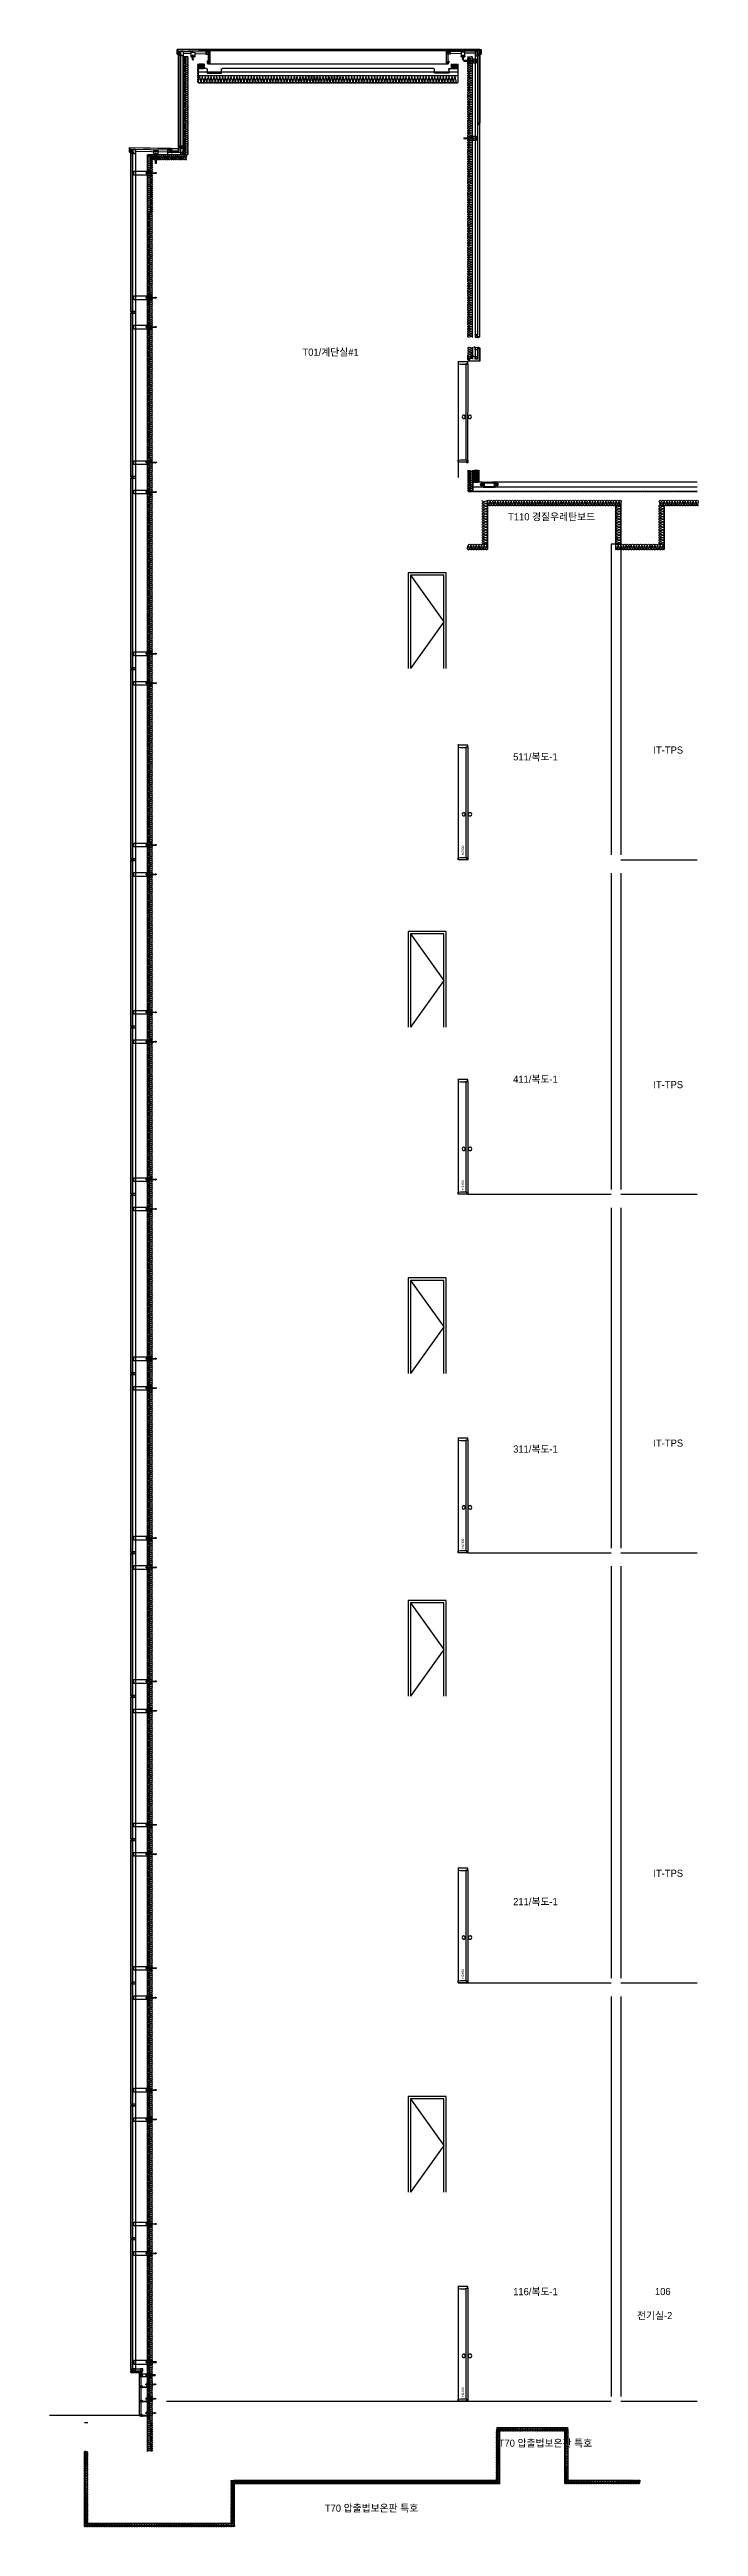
# Model space of a CAD drawing. Header units: millimetres. Extents: x -1320 to 172218, y -4077 to 50350.
# Drawn here: x 74650 to 88225, y -2620 to 49200 of the extents above; entities that cross this region are included whole.
import ezdxf
from ezdxf.enums import TextEntityAlignment as Align

# ---------------------------------------------------------------- set-up
doc = ezdxf.new("R2010")
doc.units = ezdxf.units.MM
doc.header["$LTSCALE"] = 60
for name, pattern in [('ACAD_ISO05W100', [33, 24, -3, 0, -3, 0, -3]), ('CENTER', [50.8, 31.75, -6.35, 6.35, -6.35]), ('HID', [2.3, 1.5, -0.8]), ('HIDDEN2', [1, 0.5, -0.5])]:
    doc.linetypes.add(name, pattern=pattern)
for name, color, linetype in [('!A-BOLCK', 7, 'Continuous'), ('0-Sheet', 7, 'Continuous'), ('2HIDDEN2', 2, 'HIDDEN2'), ('4-Pipe', 4, 'Continuous'), ('[0]치수선', 3, 'Continuous'), ('A-ELE-8', 8, 'Continuous'), ('A-ETC-8', 8, 'Continuous'), ('A-FIN', 6, 'Continuous'), ('A-FIN(EX)', 6, 'Continuous'), ('A-FIN-8', 8, 'Continuous'), ('A-FIN-9', 7, 'Continuous'), ('A-FIN-STAIR', 6, 'Continuous'), ('A-hat', 8, 'Continuous'), ('A-HAT-9', 9, 'Continuous'), ('A-HAT-WIREMESH', 9, 'g_mesh'), ('A-INS', 251, 'Continuous'), ('A-SITE', 3, 'ACAD_ISO05W100'), ('A-WALL', 3, 'Continuous'), ('A-WALL-D', 7, 'Continuous'), ('A-WID', 4, 'Continuous'), ('A-WP', 1, 'HID'), ('ANG', 8, 'Continuous'), ('cen', 1, 'Continuous'), ('EXTRUSION', 7, 'Continuous'), ('HAT', 8, 'Continuous'), ('INSUL', 8, 'Continuous'), ('ISL', 251, 'Continuous'), ('S-TEEL', 4, 'Continuous'), ('SCREW', 1, 'Continuous'), ('SEALANT', 252, 'Continuous')]:
    doc.layers.add(name, color=color, linetype=linetype)
for name, color, linetype, plot in [('NOPLOT', 191, 'Continuous', False), ('NOPLOT-TEXT', 11, 'Continuous', False), ('NOPLOT-단열', 21, 'Continuous', False)]:
    doc.layers.add(name, color=color, linetype=linetype, plot=plot)
doc.styles.add('Gdim', font='')
doc.styles.add('Gtx', font='')
doc.styles.get('Gdim').set_extended_font_data('Dotum')
doc.styles.get('Gtx').set_extended_font_data('Dotum')
doc.linetypes.add('g_mesh', pattern='A,10,-0.8,["X",Gdim,S=0.6,R=0,X=-0.15,Y=-0.3],-0.8', length=11.6)

msp = doc.modelspace()

# ---------------------------------------------------------------- texts
at = {"layer": 'NOPLOT-TEXT', "style": 'Gtx'}
for s, p in [('T01/계단실#1', (80529, 42872)), ('511/복도-1', (84815, 34404)), ('IT-TPS', (87593, 34545)), ('411/복도-1', (84815, 27659)), ('IT-TPS', (87593, 27545)), ('311/복도-1', (84815, 19922)), ('IT-TPS', (87593, 20045)), ('IT-TPS', (87593, 11045)), ('211/복도-1', (84815, 10454)), ('116/복도-1', (84815, 2295)), ('106', (87479, 2295)), ('전기실-2', (87308, 1796))]:
    msp.add_text(s, height=150, dxfattribs=at).set_placement(p, align=Align.MIDDLE)
at = {"layer": 'NOPLOT-단열', "style": 'Gtx'}
for s, height, p in [('T150 압출법보온판 특호', 75, (79746, 48588)), ('T110 경질우레탄보드 ', 150, (84243, 39425))]:
    msp.add_text(s, height=height, dxfattribs=at).set_placement(p, align=Align.MIDDLE_LEFT)
for p in [(84047, -953), (80410, -2312)]:
    msp.add_text('T70 압출법보온판 특호', height=150, dxfattribs=at).set_placement(p)

# ---------------------------------------------------------------- blocks, each defined once
blk = doc.blocks.new('A$C1A2D4F7E--')
at = {"layer": 'A-ELE-8', "ltscale": 20}
blk.add_line((0, 2358, 0), (0, 42), dxfattribs=at)
at = {"layer": 'A-WID'}
for p, q in [((147, 932), (147, 968)), ((147, 960), (167, 960)), ((147, 940), (167, 940)), ((217, 960), (197, 960)), ((217, 940), (197, 940)), ((217, 932), (217, 968))]:
    blk.add_line(p, q, dxfattribs=at)
for points in [[(200, 2400), (0, 2400), (0, 2358), (0, 2358), (50, 2350), (65, 2350), (65, 2350), (165, 2350), (165, 2365), (200, 2365), (200, 2373), (200, 2373), (200, 2400)], [(197, 2362), (197, 37), (167, 37), (167, 2362)], [(200, 0), (0, 0), (0, 42), (0, 42), (50, 50), (65, 50), (65, 50), (165, 50), (165, 35), (200, 35), (200, 27), (200, 27), (200, 0)]]:
    blk.add_lwpolyline(points, close=True, dxfattribs=at)
for centre, start, end in [((117, 950), 31.0027, 328.9973), ((247, 950), 211.0027, 148.9973)]:
    blk.add_arc(centre, 35, start, end, dxfattribs=at)
at = {"layer": 'NOPLOT', "color": 1, "style": 'Gtx'}
blk.add_text('H2400', height=50, rotation=90, dxfattribs=at).set_placement((120, 91))
blk = doc.blocks.new('A$Cab6a45e4')
at = {"layer": 'A-HAT-9'}
h = blk.add_hatch(dxfattribs=at)
h.set_pattern_fill('AR-SAND', color=256, scale=0.3)
h.set_pattern_definition([(37.5, (-113396.389, 321984.363), (-0.4800094, 14.6823971), [0, -11.5824, 0, -12.954, 0, -12.3825]), (7.5, (-113396.389, 321984.363), (13.4856985, 21.504753), [0, -6.2484, 0, -10.4394, 0, -4.0005]), (327.5, (-113405.761, 321984.363), (23.7297711, 0.04311554), [0, -3.81, 0, -13.716, 0, -17.907]), (317.5, (-113405.761, 321984.363), (22.9066936, 6.6878797), [0, -1.905, 0, -8.9916, 0, -10.287])])
h.paths.add_polyline_path([(0, 45), (300, 45), (300, 25), (0, 25)])
at = {"layer": 'A-FIN'}
for points in [[(-18, 116), (0, 98), (0, 25), (300, 25), (300, 98), (318, 116)], [(0, 45), (300, 45)]]:
    blk.add_lwpolyline(points, dxfattribs=at)
at = {"layer": 'NOPLOT'}
for p, q in [((0, 98), (0, 116)), ((300, 98), (300, 116))]:
    blk.add_line(p, q, dxfattribs=at)
blk = doc.blocks.new('A$C4de67331')
at = {"layer": 'A-HAT-9'}
h = blk.add_hatch(dxfattribs=at)
h.set_pattern_fill('AR-SAND', color=256, scale=10)
h.set_pattern_definition([(37.5, (-152947.662, -75078.93), (-0.6299336, 19.2682377), [0, -15.2, 0, -17, 0, -16.25]), (7.5, (-152947.662, -75078.93), (17.697767, 28.2214607), [0, -8.2, 0, -13.7, 0, -5.25]), (327.5, (-152959.962, -75078.93), (31.1414186, 0.0565905), [0, -5, 0, -18, 0, -23.5]), (317.5, (-152959.962, -75078.93), (30.061266, 8.7767556), [0, -2.5, 0, -11.8, 0, -13.5])])
h.paths.add_polyline_path([(75, -30), (48, -30, -0.263555), (44, -27, 0.277406), (25, -50), (50, -50), (52, -53)])
h.paths.add_polyline_path([(103, -35, 0.414214), (98, -30), (75, -30), (52, -53), (59, -60), (79, -40), (103, -40)])
h.paths.add_polyline_path([(103, -40), (79, -40), (59, -60), (88, -90), (88, -116), (338, -116), (338, -90), (367, -60), (347, -40), (323, -40), (323, -85, -0.414212), (318, -90), (312, -96), (114, -96), (108, -90, -0.414212), (103, -85)])
h.paths.add_polyline_path([(351, -30), (328, -30, 0.414214), (323, -35), (323, -40), (347, -40), (367, -60), (374, -53)])
h.paths.add_polyline_path([(382, -27, -0.263555), (378, -30), (351, -30), (374, -53), (376, -50), (401, -50, 0.277406)])
at = {"layer": '2HIDDEN2', "color": 8}
for centre, start, end in [((53, -54), 109.432, 171.4493), ((373, -54), 8.5507, 70.568)]:
    blk.add_arc(centre, 28.7, start, end, dxfattribs=at)
at = {"layer": 'A-FIN'}
for p, q in [((50, -50), (25, -50)), ((88, -90), (50, -50)), ((88, -90), (88, -116)), ((88, -116), (338, -116)), ((318, -90), (312, -96)), ((338, -90), (376, -50)), ((338, -90), (338, -116)), ((376, -50), (401, -50))]:
    blk.add_line(p, q, dxfattribs=at)
blk.add_lwpolyline([(108, -90), (114, -96), (312, -96)], dxfattribs=at)
at = {"layer": 'NOPLOT'}
for p, q in [((108, -90), (108, 0)), ((318, -90), (318, 0))]:
    blk.add_line(p, q, dxfattribs=at)
blk = doc.blocks.new('A$C948f045c')
at = {"layer": 'A-ELE-8'}
for p, q in [((45, -25), (45, 0)), ((51, 0), (45, 0)), ((45, -25), (45, 0)), ((51, 0), (45, 0)), ((51, 0), (51, -25)), ((51, 0), (51, -25)), ((54, 0), (60, 0)), ((54, 0), (54, -25)), ((54, 0), (60, 0)), ((54, 0), (54, -25)), ((60, 0), (60, -25)), ((348, 0), (60, 0)), ((60, 0), (60, -25)), ((348, 0), (60, 0)), ((91, -4), (95, 0)), ((91, -4), (95, 0)), ((99, -4), (95, 0)), ((99, -4), (95, 0)), ((141, -4), (145, 0)), ((141, -4), (145, 0)), ((149, -4), (145, 0)), ((149, -4), (145, 0)), ((191, -4), (195, 0)), ((191, -4), (195, 0)), ((199, -4), (195, 0)), ((199, -4), (195, 0)), ((241, -4), (245, 0)), ((241, -4), (245, 0)), ((249, -4), (245, 0)), ((249, -4), (245, 0)), ((291, -4), (295, 0)), ((291, -4), (295, 0)), ((299, -4), (295, 0)), ((299, -4), (295, 0)), ((354, 0), (348, 0)), ((348, 0), (348, -25)), ((354, 0), (348, 0)), ((348, 0), (348, -25)), ((354, 0), (354, -25)), ((354, 0), (354, -25)), ((357, -25), (357, 0)), ((357, 0), (363, 0)), ((357, -25), (357, 0)), ((357, 0), (363, 0)), ((363, -25), (363, 0)), ((363, -25), (363, 0)), ((66, -30), (18, -78)), ((66, -30), (18, -78)), ((70, -40), (26, -85)), ((70, -40), (26, -85)), ((34, -25), (99, -25)), ((39, -30), (89, -30)), ((59, -25), (53, -25)), ((59, -25), (53, -25)), ((70, -40), (94, -40)), ((70, -40), (94, -40)), ((95, -8), (91, -4)), ((95, -8), (91, -4)), ((94, -35), (94, -85)), ((95, -8), (99, -4)), ((95, -8), (99, -4)), ((99, -90), (99, -25)), ((99, -25), (309, -25)), ((99, -25), (309, -25)), ((145, -8), (141, -4)), ((145, -8), (141, -4)), ((145, -8), (149, -4)), ((145, -8), (149, -4)), ((195, -8), (191, -4)), ((195, -8), (191, -4)), ((195, -8), (199, -4)), ((195, -8), (199, -4)), ((245, -8), (241, -4)), ((245, -8), (241, -4)), ((245, -8), (249, -4)), ((245, -8), (249, -4)), ((295, -8), (291, -4)), ((295, -8), (291, -4)), ((295, -8), (299, -4)), ((295, -8), (299, -4)), ((309, -25), (309, -90)), ((374, -25), (309, -25)), ((314, -35), (314, -85)), ((338, -40), (314, -40)), ((338, -40), (314, -40)), ((369, -30), (319, -30)), ((338, -40), (382, -85)), ((338, -40), (382, -85)), ((342, -30), (390, -78)), ((342, -30), (390, -78)), ((349, -25), (355, -25)), ((349, -25), (355, -25))]:
    blk.add_line(p, q, dxfattribs=at)
for points in [[(99, -90), (99, -25), (34, -25, 0.414214), (39, -30), (89, -30, -0.414214), (94, -35), (94, -85, 0.414214)], [(309, -25), (374, -25, -0.414214), (369, -30), (319, -30, 0.414214), (314, -35), (314, -85, -0.414214), (309, -90)]]:
    blk.add_lwpolyline(points, format="xyb", close=True, dxfattribs=at)
for centre in [(95, -4), (95, -4), (145, -4), (145, -4), (195, -4), (195, -4), (245, -4), (245, -4), (295, -4), (295, -4)]:
    blk.add_circle(centre, 4.24, dxfattribs=at)
for centre, start, end in [((39, -25), 180, 270), ((89, -35), 0, 90), ((99, -85), 180, 270), ((309, -85), 270, 0), ((319, -35), 90, 180), ((369, -25), 270, 0)]:
    blk.add_arc(centre, 5, start, end, dxfattribs=at)
at = {"layer": 'A-FIN'}
blk.add_blockref('A$C4de67331', (-9, 0), dxfattribs=at)
blk = doc.blocks.new('A$Cae507117')
at = {"layer": 'A-ETC-8'}
for points in [[(-50, 0), (-50, -50), (0, -50), (0, 0)], [(-46.8, -3.2), (-46.8, -46.8), (-3.2, -46.8), (-3.2, -3.2)]]:
    blk.add_lwpolyline(points, close=True, dxfattribs=at)
blk = doc.blocks.new('A$C632c858f')
at = {"layer": 'A-ETC-8'}
blk.add_arc((-3, 0), 24, 341.8248, 18.1752, dxfattribs=at)
blk.add_ellipse((34, 0), major_axis=(7.59, 0), ratio=0.987937, dxfattribs=at)
blk = doc.blocks.new('너트 M12')
for p, q in [((-9, 0), (9, 0)), ((-10, -9), (-10, -1)), ((9, -10), (-9, -10)), ((0, -8), (0, -1)), ((10, -1), (10, -9))]:
    blk.add_line(p, q)
for centre, start, end in [((-9, -1), 90, 180), ((-9, -9), 180, 270), ((9, -1), 0, 90), ((9, -9), 270, 0)]:
    blk.add_arc(centre, 0.5, start, end)
at = {"extrusion": (0, 0, -1)}
for centre, major_axis, ratio, start_param, end_param in [((-5, -1), (-4.75, 0.31), 0.185359, -0.024388, 3.141593), ((5, -1), (4.75, 0.31), 0.185108, 3.141593, 6.30754), ((-5, -9), (4.75, 0.31), 0.187111, 0, 3.166211), ((5, -9), (-4.75, 0.31), 0.185991, 3.117121, 6.283185)]:
    blk.add_ellipse(centre, major_axis=major_axis, ratio=ratio, start_param=start_param, end_param=end_param, dxfattribs=at)
blk = doc.blocks.new('A$C4fb6b26a')
at = {"layer": 'A-ETC-8'}
for p, q in [((-277, -40), (-43, -40)), ((-267, -36), (-267, -45)), ((-265, -34), (-266, -34)), ((-266, -46), (-265, -46)), ((-254, -36), (-265, -34)), ((-265, -46), (-254, -45)), ((-260, -35), (-260, -36)), ((-260, -37), (-258, -38)), ((-260, -43), (-258, -42)), ((-260, -44), (-260, -45)), ((-244, -34), (-259, -34)), ((-259, -46), (-244, -46)), ((-250, -39), (-256, -39)), ((-250, -41), (-256, -41)), ((-254, -36), (-240, -36)), ((-254, -45), (-240, -45)), ((-249, -38), (-249, -38)), ((-249, -42), (-249, -42)), ((-245, -42), (-245, -38)), ((-244, -34), (-241, -34)), ((-244, -46), (-241, -46)), ((-241, -34), (-241, -46)), ((-240, -46), (-240, -34)), ((-237, -34), (-240, -34)), ((-240, -46), (-237, -46)), ((-237, -46), (-237, -34)), ((-183, -34), (-237, -34)), ((-237, -46), (-183, -46)), ((-183, -34), (-74, -34)), ((-74, -46), (-183, -46)), ((-80, 0), (-80, -80)), ((-63, -34), (-54, -34)), ((-63, -36), (-53, -36)), ((-63, -45), (-53, -45)), ((-63, -46), (-54, -46)), ((-54, -46), (-54, -34)), ((-53, -36), (-54, -34)), ((-53, -45), (-54, -46)), ((-53, -45), (-53, -36))]:
    blk.add_line(p, q, dxfattribs=at)
for points in [[(-84, 5), (-84, -85), (-183, -85), (-183, 5)], [(-80, -80), (-74, -80), (-74, 0), (-80, 0)], [(-74, -25), (-74, -55), (-72, -55), (-72, -25)]]:
    blk.add_lwpolyline(points, close=True, dxfattribs=at)
blk.add_lwpolyline([(-80, 7), (-80, -88, -0.414214), (-81, -89), (-84, -89), (-84, 8), (-81, 8, -0.414214)], format="xyb", close=True, dxfattribs=at)
blk.add_lwpolyline([(-80, -80), (0, -80), (0, 0), (-80, 0)], dxfattribs=at)
for centre, radius, start, end in [((-266, -36), 1.5, 90, 180), ((-266, -45), 1.5, 180, 270), ((-259, -35), 1, 90, 180), ((-259, -36), 1, 180, 236.3099), ((-259, -44), 1, 123.6901, 180), ((-259, -45), 1, 180, 270), ((-256, -36), 3, 236.3099, 270), ((-256, -44), 3, 90, 123.6901), ((-250, -38), 0.5, 270, 0), ((-250, -42), 0.5, 0, 90), ((-247, -38), 2, 90, 180), ((-247, -42), 2, 180, 270), ((-247, -38), 2, 0, 90), ((-247, -42), 2, 270, 0)]:
    blk.add_arc(centre, radius, start, end, dxfattribs=at)
at = {"layer": 'A-ETC-8', "xscale": -1, "rotation": 90}
blk.add_blockref('너트 M12', (-72, -40), dxfattribs=at)
blk = doc.blocks.new('A$C5ebcaad0')
at = {"layer": 'A-ETC-8'}
for p, q in [((-449, -225), (-214, -225)), ((-439, -220), (-439, -229)), ((-437, -219), (-437, -219)), ((-426, -220), (-437, -219)), ((-437, -231), (-426, -229)), ((-437, -231), (-437, -231)), ((-432, -220), (-432, -221)), ((-432, -229), (-432, -230)), ((-416, -219), (-431, -219)), ((-431, -222), (-429, -223)), ((-431, -228), (-429, -227)), ((-431, -231), (-416, -231)), ((-421, -224), (-428, -224)), ((-421, -226), (-428, -226)), ((-426, -220), (-412, -220)), ((-426, -229), (-412, -229)), ((-421, -223), (-421, -223)), ((-421, -227), (-421, -227)), ((-417, -227), (-417, -223)), ((-416, -219), (-413, -219)), ((-416, -231), (-413, -231)), ((-413, -219), (-413, -231)), ((-412, -231), (-412, -219)), ((-409, -219), (-412, -219)), ((-412, -231), (-409, -231)), ((-409, -231), (-409, -219)), ((-355, -219), (-409, -219)), ((-409, -231), (-355, -231)), ((-355, -219), (-246, -219)), ((-246, -231), (-355, -231)), ((-234, -219), (-226, -219)), ((-234, -220), (-224, -220)), ((-234, -229), (-224, -229)), ((-234, -231), (-226, -231)), ((-226, -231), (-226, -219)), ((-224, -220), (-226, -219)), ((-224, -229), (-226, -231)), ((-224, -229), (-224, -220))]:
    blk.add_line(p, q, dxfattribs=at)
for points in [[(-255, -180), (-255, -269), (-355, -269), (-355, -180)], [(34, -185), (-252, -185), (-252, -265), (34, -265)], [(-252, -265), (-246, -265), (-246, -185), (-252, -185)], [(-246, -210), (-246, -240), (-244, -240), (-244, -210)]]:
    blk.add_lwpolyline(points, close=True, dxfattribs=at)
blk.add_lwpolyline([(-252, -177), (-252, -272, -0.414214), (-253, -273), (-255, -273), (-255, -176), (-253, -176, -0.414214)], format="xyb", close=True, dxfattribs=at)
for centre, radius, start, end in [((-437, -220), 1.5, 90, 180), ((-437, -229), 1.5, 180, 270), ((-431, -220), 1, 90, 180), ((-431, -221), 1, 180, 236.3099), ((-431, -229), 1, 123.6901, 180), ((-431, -230), 1, 180, 270), ((-428, -221), 3, 236.3099, 270), ((-428, -229), 3, 90, 123.6901), ((-419, -223), 2, 90, 180), ((-421, -223), 0.5, 270, 0), ((-421, -227), 0.5, 0, 90), ((-419, -227), 2, 180, 270), ((-419, -223), 2, 0, 90), ((-419, -227), 2, 270, 0)]:
    blk.add_arc(centre, radius, start, end, dxfattribs=at)
at = {"layer": 'A-ETC-8', "xscale": -1, "rotation": 90}
blk.add_blockref('너트 M12', (-244, -225), dxfattribs=at)
blk = doc.blocks.new('A$C878c86f0')
at = {"layer": '[0]치수선', "ltscale": 0.5}
h = blk.add_hatch(color=8, dxfattribs=at)
h.dxf.hatch_style = 1
h.paths.add_polyline_path([(-140, 0), (-140, -2), (-137, -2, 0.414214), (-136, -1), (-136, 40), (-138, 40), (-138, 0)])
at = {"layer": 'S-TEEL'}
h = blk.add_hatch(dxfattribs=at)
h.set_pattern_fill('JIS_LC_20A', color=8, scale=1.5, angle=180)
h.set_pattern_definition([(225, (13215.134, 33281.177), (21.213203, -21.213203), []), (225, (13213.634, 33281.177), (21.213203, -21.213203), [])])
h.paths.add_polyline_path([(-131, -10, -0.414214), (-136, -6), (-136, 90), (-131, 90), (-131, -6), (-6, -6), (-6, -10)])
at = {"color": 9}
for p, q in [((-297, 51, 0), (-303, 52, 0)), ((-303, 52, 0), (-303, 50, 0)), ((-303, 43, 0), (-303, 41, 0)), ((-303, 42, 0), (-297, 42, 0)), ((-287, 53, 0), (-302, 53, 0)), ((-302, 49, 0), (-300, 48, 0)), ((-302, 44, 0), (-300, 45, 0)), ((-302, 40, 0), (-287, 40, 0)), ((-292, 48, 0), (-299, 48, 0)), ((-292, 46, 0), (-299, 46, 0)), ((-297, 51, 0), (-283, 51, 0)), ((-297, 42, 0), (-283, 42, 0)), ((-292, 48, 0), (-292, 49, 0)), ((-292, 45, 0), (-292, 45, 0)), ((-290, 51, 0), (-290, 51, 0)), ((-290, 43, 0), (-290, 43, 0)), ((-288, 45, 0), (-288, 49, 0)), ((-287, 53, 0), (-284, 53, 0)), ((-287, 40, 0), (-284, 40, 0)), ((-284, 53, 0), (-284, 40, 0)), ((-283, 41, 0), (-283, 53, 0)), ((-280, 53, 0), (-283, 53, 0)), ((-283, 41, 0), (-280, 41, 0)), ((-280, 41, 0), (-280, 53, 0)), ((-189, 53), (-280, 53, 0)), ((-280, 41, 0), (-189, 41))]:
    blk.add_line(p, q, dxfattribs=at)
at = {"color": 9, "linetype": 'Continuous', "lineweight": 25}
for p, q in [((-240, 92, 0), (-140, 92)), ((-240, 92, 0), (-240, 53, 0)), ((-240, 90, 0), (-140, 90)), ((-240, 60, 0), (-237, 60, 0)), ((-240, 41, 0), (-240, 2, 0)), ((-140, 4), (-240, 4, 0)), ((-140, 2), (-240, 2, 0)), ((-237, 53, 0), (-237, 60, 0)), ((-142, 54), (-136, 54)), ((-136, 40), (-142, 40)), ((-137, 96), (-140, 96)), ((-140, 96), (-140, 90)), ((-140, 94), (-138, 94)), ((-140, 4), (-140, -2)), ((-138, 0), (-140, 0)), ((-138, 94), (-138, 54)), ((-138, 0), (-138, 40)), ((-136, 94), (-136, 54)), ((-136, 40), (-136, -1)), ((-140, -2), (-137, -2))]:
    blk.add_line(p, q, dxfattribs=at)
at = {"color": 9, "ltscale": 0.5}
for p, q in [((-189, 53), (-131, 53)), ((-189, 53), (-187, 51)), ((-189, 41), (-189, 53)), ((-189, 51), (-131, 51)), ((-189, 42), (-131, 42)), ((-189, 41), (-187, 42)), ((-189, 41), (-131, 41)), ((-187, 42), (-187, 51)), ((-142, 90), (-142, 54)), ((-142, 40), (-142, 4)), ((-130, 61), (-131, 61)), ((-131, 61), (-131, 33)), ((-131, 33), (-130, 33)), ((-130, 41), (-130, 41)), ((-130, 33), (-130, 61)), ((-120, 56), (-129, 56)), ((-130, 56), (-130, 38)), ((-130, 53), (-130, 53)), ((-130, 51), (-129, 51)), ((-130, 42), (-129, 42)), ((-129, 37), (-120, 37)), ((-128, 47), (-121, 47)), ((-120, 38), (-120, 56)), ((-120, 53), (-107, 53)), ((-120, 51), (-106, 51)), ((-120, 42), (-106, 42)), ((-120, 41), (-107, 41)), ((-107, 41), (-107, 53)), ((-106, 51), (-107, 53)), ((-106, 42), (-107, 41)), ((-106, 42), (-106, 51))]:
    blk.add_line(p, q, dxfattribs=at)
at = {"color": 9}
for centre, radius, start, end in [((-302, 52, 0), 1, 90, 180), ((-302, 50, 0), 1, 180, 236.3099), ((-302, 43, 0), 1, 123.6901, 180), ((-302, 41, 0), 1, 180, 270), ((-299, 51, 0), 3, 236.3099, 270), ((-299, 43, 0), 3, 90, 123.6901), ((-290, 49, 0), 2, 90, 180), ((-292, 48, 0), 0.5, 270, 0), ((-292, 45, 0), 0.5, 0, 90), ((-290, 45, 0), 2, 180, 270), ((-290, 49, 0), 2, 0, 90), ((-290, 45, 0), 2, 270, 0)]:
    blk.add_arc(centre, radius, start, end, dxfattribs=at)
at = {"color": 9, "linetype": 'Continuous', "lineweight": 25}
for centre, start, end in [((-137, 94), 0, 90), ((-137, -1), 270, 0)]:
    blk.add_arc(centre, 1, start, end, dxfattribs=at)
at = {"color": 9, "ltscale": 0.5}
for centre, start, end in [((-129, 56), 90, 180), ((-129, 38), 180, 270), ((-120, 56), 0, 90), ((-120, 38), 270, 0)]:
    blk.add_arc(centre, 0.5, start, end, dxfattribs=at)
for centre, major_axis, ratio, start_param, end_param in [((-129, 52), (0.31, -4.75), 0.185991, 3.117121, 6.283185), ((-129, 42), (0.31, 4.75), 0.187111, 0, 3.166211), ((-121, 52), (0.31, 4.75), 0.185108, 3.141593, 6.30754), ((-121, 42), (0.31, -4.75), 0.185359, -0.024388, 3.141593)]:
    blk.add_ellipse(centre, major_axis=major_axis, ratio=ratio, start_param=start_param, end_param=end_param, dxfattribs=at)
at = {"layer": '[0]치수선', "color": 8, "linetype": 'CENTER', "ltscale": 0.2}
for p, q in [((-320, 47, 0), (-101, 47)), ((-136, 54), (-136, 40))]:
    blk.add_line(p, q, dxfattribs=at)
at = {"layer": 'ANG'}
for p, q in [((-16, 1), (-35, 1)), ((-35, 1), (-35, -1)), ((-29, 5), (-30, 6)), ((-30, 6), (-28, 6)), ((-29, 11), (-28, 12)), ((-22, 11), (-29, 11)), ((-29, 6), (-29, 11)), ((-22, 10), (-29, 10)), ((-22, 9), (-29, 9)), ((-22, 8), (-29, 8)), ((-22, 7), (-29, 7)), ((-28, 6), (-29, 5)), ((-29, 1), (-29, 5)), ((-28, 12), (-23, 12)), ((-28, 6), (-23, 6)), ((-23, 12), (-22, 11)), ((-21, 6), (-23, 6)), ((-23, 6), (-22, 5)), ((-22, 11), (-22, 6)), ((-16, -1), (-16, 1)), ((-35, -13), (-35, -11)), ((-15, -13), (-35, -13)), ((-15, -11), (-15, -13))]:
    blk.add_line(p, q, dxfattribs=at)
at = {"layer": 'ANG', "extrusion": (0, 0, -1)}
for p, q in [((-32, 6), (-33, 6)), ((-33, 6), (-33, 2)), ((-33, 2), (-32, 1)), ((-30, 6), (-32, 6)), ((-22, 5), (-21, 6)), ((-22, 1), (-22, 5)), ((-21, 6), (-19, 6)), ((-19, 6), (-18, 6)), ((-18, 2), (-19, 1)), ((-18, 6), (-18, 2))]:
    blk.add_line(p, q, dxfattribs=at)
for points in [[(-14, -1), (-14, 17), (-17, 17), (-17, -1)], [(-17, -6), (-17, -23), (-14, -23), (-14, -6)]]:
    blk.add_lwpolyline(points, dxfattribs=at)
at = {"layer": 'ANG'}
blk.add_lwpolyline([(-43, -6), (22, -6), (22, -1), (-43, -1)], close=True, dxfattribs=at)
blk.add_arc((-25, -9), 8.08, 202.3911, 337.6089, dxfattribs=at)
at = {"layer": 'cen'}
blk.add_line((-25, 18), (-25, -21), dxfattribs=at)
at = {"layer": 'S-TEEL'}
blk.add_lwpolyline([(-131, -10), (-6, -10), (-6, -6), (-131, -6), (-131, 90), (-136, 90), (-136, -6, 0.414214)], format="xyb", close=True, dxfattribs=at)
blk = doc.blocks.new('A$C141843b3')
at = {"color": 9}
for p, q in [((-303, -46), (-303, -44)), ((-303, -45), (-297, -46)), ((-303, -55), (-303, -53)), ((-297, -54), (-303, -55)), ((-302, -44), (-287, -44)), ((-302, -47), (-300, -48)), ((-302, -52), (-300, -51)), ((-287, -56), (-302, -56)), ((-292, -49), (-299, -49)), ((-292, -51), (-299, -51)), ((-297, -46), (-283, -46)), ((-297, -54), (-283, -54)), ((-292, -48), (-292, -48)), ((-292, -51), (-292, -52)), ((-290, -46), (-290, -46)), ((-290, -54), (-290, -54)), ((-288, -48), (-288, -52)), ((-287, -44), (-284, -44)), ((-287, -56), (-284, -56)), ((-284, -56), (-284, -44)), ((-283, -44), (-283, -56)), ((-283, -44), (-280, -44)), ((-280, -56), (-283, -56)), ((-280, -44), (-280, -56)), ((-280, -44), (-189, -44, 0)), ((-189, -56, 0), (-280, -56))]:
    blk.add_line(p, q, dxfattribs=at)
at = {"color": 9, "linetype": 'Continuous', "lineweight": 25}
for p, q in [((-140, -5, 0), (-240, -5)), ((-240, -44), (-240, -5)), ((-140, -7, 0), (-240, -7)), ((-240, -95), (-240, -56)), ((-240, -63), (-237, -63)), ((-240, -93), (-140, -93, 0)), ((-240, -95), (-140, -95, 0)), ((-237, -56), (-237, -63)), ((-136, -43, 0), (-142, -43, 0)), ((-142, -57, 0), (-136, -57, 0)), ((-140, -1, 0), (-137, -1, 0)), ((-140, -7, 0), (-140, -1, 0)), ((-138, -3, 0), (-140, -3, 0)), ((-140, -99, 0), (-140, -93, 0)), ((-140, -97, 0), (-138, -97, 0)), ((-137, -99, 0), (-140, -99, 0)), ((-138, -3, 0), (-138, -43, 0)), ((-138, -97, 0), (-138, -57, 0)), ((-136, -43, 0), (-136, -2, 0)), ((-136, -98, 0), (-136, -57, 0))]:
    blk.add_line(p, q, dxfattribs=at)
at = {"color": 9, "ltscale": 0.5}
for p, q in [((-189, -44, 0), (-131, -44, 0)), ((-189, -44, 0), (-187, -46, 0)), ((-189, -44, 0), (-189, -56, 0)), ((-189, -46, 0), (-131, -46, 0)), ((-189, -54, 0), (-131, -54, 0)), ((-189, -56, 0), (-187, -54, 0)), ((-189, -56, 0), (-131, -56, 0)), ((-187, -46, 0), (-187, -54, 0)), ((-142, -43, 0), (-142, -7, 0)), ((-142, -93, 0), (-142, -57, 0)), ((-131, -64, 0), (-131, -36, 0)), ((-131, -36, 0), (-130, -36, 0)), ((-130, -64, 0), (-131, -64, 0)), ((-130, -44, 0), (-130, -44, 0)), ((-130, -36, 0), (-130, -64, 0)), ((-129, -40, 0), (-120, -40, 0)), ((-130, -59, 0), (-130, -41, 0)), ((-130, -46, 0), (-129, -46, 0)), ((-130, -54, 0), (-129, -54, 0)), ((-130, -56, 0), (-130, -56, 0)), ((-120, -59, 0), (-129, -59, 0)), ((-128, -50, 0), (-121, -50, 0)), ((-120, -41, 0), (-120, -59, 0)), ((-120, -44, 0), (-107, -44, 0)), ((-120, -46, 0), (-106, -46, 0)), ((-120, -54, 0), (-106, -54, 0)), ((-120, -56, 0), (-107, -56, 0)), ((-107, -44, 0), (-107, -56, 0)), ((-106, -46, 0), (-107, -44, 0)), ((-106, -54, 0), (-107, -56, 0)), ((-106, -46, 0), (-106, -54, 0))]:
    blk.add_line(p, q, dxfattribs=at)
at = {"color": 9}
for centre, radius, start, end in [((-302, -44), 1, 90, 180), ((-302, -46), 1, 180, 236.3099), ((-302, -53), 1, 123.6901, 180), ((-302, -55), 1, 180, 270), ((-299, -46), 3, 236.3099, 270), ((-299, -54), 3, 90, 123.6901), ((-290, -48), 2, 90, 180), ((-292, -48), 0.5, 270, 0), ((-292, -51), 0.5, 0, 90), ((-290, -52), 2, 180, 270), ((-290, -48), 2, 0, 90), ((-290, -52), 2, 270, 0)]:
    blk.add_arc(centre, radius, start, end, dxfattribs=at)
at = {"color": 9, "linetype": 'Continuous', "lineweight": 25}
for centre, start, end in [((-137, -2, 0), 0, 90), ((-137, -98, 0), 270, 0)]:
    blk.add_arc(centre, 1, start, end, dxfattribs=at)
at = {"color": 9, "ltscale": 0.5}
for centre, start, end in [((-129, -41, 0), 90, 180), ((-129, -59, 0), 180, 270), ((-120, -41, 0), 0, 90), ((-120, -59, 0), 270, 0)]:
    blk.add_arc(centre, 0.5, start, end, dxfattribs=at)
at = {"color": 9, "ltscale": 0.5, "extrusion": (0, 0, -1)}
for centre, major_axis, ratio, start_param, end_param in [((-129, -45, 0), (0.31, -4.75), 0.187111, 0, 3.166211), ((-129, -55, 0), (0.31, 4.75), 0.185991, 3.117121, 6.283185), ((-121, -45, 0), (0.31, 4.75), 0.185359, -0.024388, 3.141593), ((-121, -55, 0), (0.31, -4.75), 0.185108, 3.141593, 6.30754)]:
    blk.add_ellipse(centre, major_axis=major_axis, ratio=ratio, start_param=start_param, end_param=end_param, dxfattribs=at)
at = {"layer": 'ANG'}
for p, q in [((-29, -44, 0), (-33, -50, 0)), ((-33, -50, 0), (-29, -56, 0)), ((-22, -44, 0), (-29, -44, 0)), ((-29, -56, 0), (-22, -56, 0)), ((-18, -50, 0), (-22, -44, 0)), ((-22, -56, 0), (-18, -50, 0))]:
    blk.add_line(p, q, dxfattribs=at)
at = {"layer": 'ANG', "elevation": 0}
blk.add_lwpolyline([(-142, -25), (17, -25), (22, -30), (22, -70), (17, -75), (-142, -75), (-142, -25)], dxfattribs=at)
for points in [[(-142, -25), (-142, -75), (-137, -75), (-137, -25)], [(-25, -50), (-25, -50), (-25, -50), (-25, -50), (-25, -50), (-25, -50)]]:
    blk.add_lwpolyline(points, close=True, dxfattribs=at)
at = {"layer": 'ANG'}
for centre, radius in [((-25, -50, 0), 10), ((-25, -50, 0), 7.5), ((-25, -50, 0), 4), ((14, -50, 0), 2)]:
    blk.add_circle(centre, radius, dxfattribs=at)
for centre, start, end in [((-35, -50, 0), 86.4468, 273.5532), ((-16, -50, 0), 266.4468, 93.5532)]:
    blk.add_arc(centre, 4, start, end, dxfattribs=at)
blk = doc.blocks.new('PH-4-16')
at = {"layer": 'SCREW'}
for p, q in [((-2, 0), (-2, -1)), ((2, 0), (2, -2)), ((-2, -1), (-2, -1)), ((-2, -1), (-2, -1)), ((0, -1), (-2, -1)), ((0, -1), (-2, -1)), ((-2, -1), (-2, -2)), ((0, -1), (-2, -1)), ((0, -1), (-2, -1)), ((2, -2), (-2, -3)), ((2, -2), (-2, -2)), ((2, -2), (-2, -3)), ((2, -2), (-2, -2)), ((-2, -2), (-2, -2)), ((2, -3), (-2, -4)), ((2, -3), (-2, -4)), ((2, -3), (-2, -3)), ((2, -3), (-2, -4)), ((-2, -3), (-2, -3)), ((-2, -4), (-2, -3)), ((-2, -3), (-2, -3)), ((2, -4), (-2, -5)), ((2, -4), (-2, -5)), ((2, -4), (-2, -5)), ((-2, -4), (-2, -4)), ((2, -5), (-2, -5)), ((2, -5), (-2, -6)), ((-2, -5), (-2, -5)), ((-2, -5), (-2, -5)), ((-2, -5), (-2, -6)), ((2, -6), (-2, -6)), ((2, -6), (-2, -6)), ((2, -6), (-2, -6)), ((-2, -6), (-2, -6)), ((-2, -6), (-2, -6)), ((-2, -6), (-2, -7)), ((2, -7), (-2, -8)), ((2, -7), (-2, -8)), ((-2, -7), (-2, -8)), ((-2, -7), (-2, -7)), ((2, -7), (-2, -7)), ((2, -7), (-2, -7)), ((2, -8), (-2, -9)), ((2, -8), (-2, -9)), ((2, -8), (-2, -9)), ((2, -8), (-2, -8)), ((-2, -9), (-2, -8)), ((-2, -8), (-2, -8)), ((-2, -9), (-2, -9)), ((2, -9), (-2, -10)), ((2, -9), (-2, -10)), ((2, -9), (-2, -10)), ((-2, -9), (-2, -10)), ((2, -10), (-2, -10)), ((-2, -10), (-2, -10)), ((-2, -10), (-2, -10)), ((2, -10), (-2, -11)), ((2, -10), (-2, -11)), ((-2, -10), (-2, -11)), ((2, -11), (-2, -11)), ((2, -11), (-2, -11)), ((-2, -11), (-2, -11)), ((-2, -11), (-2, -11)), ((-2, -11), (-2, -14)), ((-2, -14), (-1, -14)), ((0, -16), (-2, -14)), ((-1, -13), (-1, -14)), ((-1, -14), (0, -16)), ((2, -14), (0, -12)), ((0, -16), (2, -14)), ((2, -2), (2, -3)), ((2, -2), (2, -2)), ((2, -2), (2, -2)), ((2, -3), (2, -4)), ((2, -3), (2, -3)), ((2, -3), (2, -3)), ((2, -4), (2, -4)), ((2, -4), (2, -5)), ((2, -5), (2, -5)), ((2, -6), (2, -5)), ((2, -6), (2, -6)), ((2, -6), (2, -7)), ((2, -7), (2, -7)), ((2, -7), (2, -7)), ((2, -7), (2, -8)), ((2, -8), (2, -8)), ((2, -8), (2, -8)), ((2, -8), (2, -9)), ((2, -9), (2, -10)), ((2, -9), (2, -9)), ((2, -10), (2, -10)), ((2, -10), (2, -10)), ((2, -11), (2, -11)), ((2, -11), (2, -14))]:
    blk.add_line(p, q, dxfattribs=at)
at = {"layer": 'SCREW', "color": 1, "linetype": 'CENTER'}
blk.add_line((0, 4), (0, -18), dxfattribs=at)
at = {"layer": 'SCREW', "linetype": 'HIDDEN2'}
blk.add_line((-2, -4), (-2, -5), dxfattribs=at)
at = {"layer": 'SCREW'}
blk.add_lwpolyline([(3, 1), (3, 0), (-3, 0), (-3, 1, -0.336479), (-3, 2, -0.138717), (3, 2, -0.336479)], format="xyb", close=True, dxfattribs=at)
blk.add_lwpolyline([(-3, 2), (-2, 2), (-2, 2), (-2, 2), (-2, 2), (-1, 2), (-1, 2), (-1, 2), (-1, 2), (-1, 2), (-1, 2), (0, 2), (0, 2), (-1, 1), (-1, 1), (-1, 1), (0, 1), (0, 1), (0, 1), (0, 1), (0, 1), (0, 1), (0, 1), (0, 1), (0, 1), (1, 1), (1, 1), (1, 1), (0, 2), (0, 2), (1, 2), (1, 2), (1, 2), (1, 2), (1, 2), (1, 2), (2, 2), (2, 2), (2, 2), (2, 2), (3, 2)], dxfattribs=at)
for centre, radius, start, end in [((-2, -1), 0.0931, 139.8661, 209.9246), ((-2, -2), 0.0931, 139.8661, 209.9246), ((-2, -4), 0.0931, 139.8661, 209.9246), ((-2, -5), 0.0931, 139.8661, 209.9246), ((-2, -6), 0.0931, 139.8661, 209.9246), ((-2, -7), 0.0931, 139.8661, 209.9246), ((-2, -9), 0.0931, 139.8661, 209.9246), ((-2, -10), 0.0931, 139.8661, 209.9246), ((-2, -11), 0.0931, 139.8661, 209.9246), ((0, -13), 0.815, 27.365, 180), ((0, -1), 0.0605, 310.7271, 69.3149), ((2, -2), 0.0931, 319.8661, 29.9246), ((2, -3), 0.0931, 319.8661, 29.9246), ((2, -4), 0.0931, 319.8661, 29.9246), ((2, -6), 0.0931, 319.8661, 29.9246), ((2, -7), 0.0931, 319.8661, 29.9246), ((2, -8), 0.0931, 319.8661, 29.9246), ((2, -9), 0.0931, 319.8661, 29.9246), ((2, -11), 0.0931, 319.8661, 29.9246)]:
    blk.add_arc(centre, radius, start, end, dxfattribs=at)
blk = doc.blocks.new('A$C74a2a393')
at = {"layer": 'A-ETC-8', "elevation": 0}
for points in [[(-50, -100), (-50, 0), (0, 0), (0, -100)], [(-47, -97), (-47, -3), (-3, -3), (-3, -97)]]:
    blk.add_lwpolyline(points, close=True, dxfattribs=at)
blk = doc.blocks.new('M12-STUD ANCHOR')
at = {"layer": 'A-ETC-8'}
for p, q in [((18, 34), (18, 41)), ((28, 30), (18, 31)), ((18, 28), (18, 31)), ((18, 31), (29, 31)), ((28, 27), (18, 28)), ((29, 42), (19, 42)), ((29, 32), (19, 32)), ((23, 48), (24, 49)), ((35, 48), (23, 48)), ((23, -21), (23, 48)), ((23, 34), (23, 41)), ((34, 49), (24, 49)), ((24, -21), (24, 49)), ((28, 27), (28, 30)), ((39, 28), (28, 28)), ((29, 54), (29, -56)), ((29, 42), (38, 42)), ((29, 32), (38, 32)), ((29, 29), (29, 32)), ((39, 31), (29, 32)), ((39, 28), (29, 29)), ((34, 49), (35, 48)), ((34, -21), (34, 49)), ((34, 34), (34, 41)), ((35, -21), (35, 48)), ((39, 28), (39, 31)), ((40, 34), (40, 41)), ((21, -39), (22, -21)), ((29, -39), (21, -39)), ((22, -21), (24, -21)), ((23, -18), (35, -18)), ((23, -39), (23, -48)), ((23, -41), (35, -41)), ((23, -42), (35, -42)), ((23, -48), (29, -48)), ((29, -51), (23, -48)), ((29, -21), (25, -21)), ((26, -32), (32, -26)), ((26, -33), (32, -26)), ((31, -36), (28, -36)), ((31, -36), (28, -36)), ((36, -21), (29, -21)), ((31, -39), (29, -39)), ((29, -51), (35, -48)), ((35, -48), (29, -48)), ((32, -39), (37, -39)), ((35, -39), (35, -48)), ((37, -39), (36, -21))]:
    blk.add_line(p, q, dxfattribs=at)
for centre, radius, start, end in [((19, 41), 1.47, 90, 180), ((19, 34), 1.47, 180, 270), ((22, 41), 1.47, 360, 90), ((22, 34), 1.47, 270, 360), ((25, 41), 1.47, 90, 180), ((25, 34), 1.47, 180, 270), ((33, 41), 1.47, 360, 90), ((33, 34), 1.47, 270, 360), ((36, 41), 1.47, 90, 180), ((36, 34), 1.47, 180, 270), ((38, 41), 1.47, 360, 90), ((38, 34), 1.47, 270, 360), ((28, -22), 3.6, 161.9622, 315), ((28, -22), 3.12, 159.0667, 315), ((28, -34), 2.4, 135, 270), ((28, -34), 1.92, 135, 270), ((31, -25), 1.2, 315, 135), ((31, -25), 1.68, 315, 135), ((31, -38), 1.2, 270, 90), ((31, -38), 1.68, 314.4153, 90)]:
    blk.add_arc(centre, radius, start, end, dxfattribs=at)
blk = doc.blocks.new('A$Ca447c92b')
at = {"layer": '0-Sheet'}
for p, q in [((405, 50, 0), (405, 43, 0)), ((405, 43, 0), (408, 43, 0))]:
    blk.add_line(p, q, dxfattribs=at)
at = {"layer": 'A-ETC-8'}
for p, q in [((-220, 101, 0), (-247, 127, 0)), ((-220, 101, 0), (-220, -117)), ((60, 69, 0), (-170, 63, 0)), ((355, 77, 0), (140, 71, 0)), ((408, 53, 0), (408, 80, 0)), ((450, 119, 0), (477, 147, 0)), ((477, 53, 0), (450, 80, 0))]:
    blk.add_line(p, q, dxfattribs=at)
at = {"layer": 'A-ETC-8', "elevation": 0}
blk.add_lwpolyline([(408, 80), (450, 80), (450, 119), (-220, 101)], dxfattribs=at)
for points in [[(140, 95), (60, 95), (60, 0), (140, 0)], [(140, 8), (140, 0), (60, 0), (60, 8)], [(120, 8), (80, 8), (80, 12), (120, 12)], [(-200, -120), (-230, -120), (-230, -117), (-203, -117), (-203, -90), (-200, -90)]]:
    blk.add_lwpolyline(points, close=True, dxfattribs=at)
at = {"layer": 'A-ETC-8'}
blk.add_arc((-210, -214), 64.5, 81.0843, 98.9157, dxfattribs=at)
at = {"layer": 'A-ETC-8', "extrusion": (0, 0, -1)}
blk.add_ellipse((-210, -134), major_axis=(0, 10), ratio=0.999542, dxfattribs=at)
at = {"layer": 'A-FIN-9', "elevation": 0}
blk.add_lwpolyline([(408, 43), (408, 50), (480, 50), (480, 150), (-250, 130), (-250, -150), (-220, -150), (-220, -123), (-208, -123), (-208, -120), (-223, -120), (-223, -147), (-247, -147), (-247, 127), (477, 147), (477, 53), (405, 53), (405, 43)], close=True, dxfattribs=at)
at = {"layer": 'A-ETC-8', "xscale": -1}
for name, p in [('A$Cae507117', (-220, 101, 0)), ('M12-STUD ANCHOR', (129, -16, 0)), ('A$C74a2a393', (355, 117, 0)), ('A$C632c858f', (470, 43, 0))]:
    blk.add_blockref(name, p, dxfattribs=at)
blk = doc.blocks.new('A$Cf2d578cc')
at = {"layer": '0-Sheet'}
for p, q in [((145, -107, 0), (142, -107, 0)), ((145, -100, 0), (145, -107, 0))]:
    blk.add_line(p, q, dxfattribs=at)
at = {"layer": 'A-ETC-8'}
for p, q in [((100, -31), (73, -3)), ((73, -97), (100, -70)), ((142, -97, 0), (142, -70, 0)), ((195, -73, 0), (360, -79)), ((440, -81), (670, -87)), ((720, -49), (747, -23)), ((720, -49), (720, -267, 0))]:
    blk.add_line(p, q, dxfattribs=at)
at = {"layer": 'A-ETC-8', "elevation": 0}
blk.add_lwpolyline([(142, -70), (100, -70), (100, -31), (720, -49)], dxfattribs=at)
for points in [[(360, -55), (440, -55), (440, -150), (360, -150)], [(360, -142), (360, -150), (440, -150), (440, -142)], [(380, -142), (420, -142), (420, -138), (380, -138)], [(700, -270), (730, -270), (730, -267), (703, -267), (703, -240), (700, -240)]]:
    blk.add_lwpolyline(points, close=True, dxfattribs=at)
at = {"layer": 'A-ETC-8'}
blk.add_arc((710, -364, 0), 64.5, 81.0843, 98.9157, dxfattribs=at)
blk.add_ellipse((710, -284, 0), major_axis=(0, 10), ratio=0.999542, dxfattribs=at)
at = {"layer": 'A-FIN-9', "elevation": 0}
blk.add_lwpolyline([(142, -107), (142, -100), (70, -100), (70, 0), (750, -20), (750, -300), (720, -300), (720, -273), (708, -273), (708, -270), (723, -270), (723, -297), (747, -297), (747, -23), (73, -3), (73, -97), (145, -97), (145, -107)], close=True, dxfattribs=at)
at = {"layer": 'A-ETC-8'}
for name, p in [('A$C632c858f', (80, -107, 0)), ('A$C74a2a393', (195, -33, 0)), ('M12-STUD ANCHOR', (371, -166)), ('A$Cae507117', (720, -49))]:
    blk.add_blockref(name, p, dxfattribs=at)

# ---------------------------------------------------------------- hatches: boundary and pattern name
at = {"layer": 'A-hat', "lineweight": -3}
h = msp.add_hatch(dxfattribs=at)
h.set_pattern_fill('ANSI31', color=256, scale=7, style=0)
h.set_pattern_definition([(45, (-1349.817, 51215.12), (-15.715448, 15.715448), [])])
h.paths.add_polyline_path([(77870, 48893), (77780, 48893), (77780, 48836), (77870, 48836)])
h = msp.add_hatch(dxfattribs=at)
h.set_pattern_fill('ANSI31', color=256, scale=7, style=0)
h.set_pattern_definition([(45, (-1349.817, 51150.12), (-15.715448, 15.715448), [])])
h.paths.add_polyline_path([(77870, 48828), (77780, 48828), (77780, 48800), (77870, 48800)])
h = msp.add_hatch(dxfattribs=at)
h.set_pattern_fill('ANSI31', color=256, scale=7, style=0)
h.set_pattern_definition([(45, (-3799.817, 51215.12), (-15.715448, 15.715448), [])])
h.paths.add_polyline_path([(83080, 48893), (83170, 48893), (83170, 48836), (83080, 48836)])
h = msp.add_hatch(dxfattribs=at)
h.set_pattern_fill('ANSI31', color=256, scale=7, style=0)
h.set_pattern_definition([(45, (-3799.817, 51150.12), (-15.715448, 15.715448), [])])
h.paths.add_polyline_path([(83080, 48828), (83170, 48828), (83170, 48800), (83080, 48800)])
h = msp.add_hatch(dxfattribs=at)
h.set_pattern_fill('ANSI31', color=256, scale=7, style=0)
h.set_pattern_definition([(45, (-3551.245, 42713.623), (-15.715448, 15.715448), [])])
h.paths.add_polyline_path([(83620, 40392), (83530, 40392), (83530, 40335), (83620, 40335)])
h = msp.add_hatch(dxfattribs=at)
h.set_pattern_fill('ANSI31', color=256, scale=7, style=0)
h.set_pattern_definition([(45, (-3551.245, 42648.623), (-15.715448, 15.715448), [])])
h.paths.add_polyline_path([(83620, 40327), (83530, 40327), (83530, 40270), (83620, 40270)])
h = msp.add_hatch(dxfattribs=at)
h.set_pattern_fill('ANSI31', color=256, scale=7, style=0)
h.set_pattern_definition([(45, (-3551.245, 42583.623), (-15.715448, 15.715448), [])])
h.paths.add_polyline_path([(83620, 40262), (83530, 40262), (83530, 40205), (83620, 40205)])
h = msp.add_hatch(dxfattribs=at)
h.set_pattern_fill('ANSI31', color=256, scale=7, style=0)
h.set_pattern_definition([(45, (27098.755, 42518.623), (-15.715448, 15.715448), [])])
h.paths.add_polyline_path([(83530, 40150), (83620, 40150), (83620, 40197), (83530, 40197)])

# ---------------------------------------------------------------- linework, layer by layer
at = {"layer": '0-Sheet'}
for p, q in [((76395, 47043, 0), (76392, 47043, 0)), ((76395, 47050, 0), (76395, 47043, 0))]:
    msp.add_line(p, q, dxfattribs=at)
at = {"layer": '0-Sheet', "elevation": 0}
for points in [[(77392, 47150), (77392, 47157), (77395, 47157), (77395, 47147), (77353, 47147), (77353, 47077), (77218, 47077), (77218, 47077), (77218, 47051)], [(77200, 47054), (77207, 47054), (77207, 47051), (77197, 47051)], [(77215, 47054), (77208, 47054), (77208, 47051), (77218, 47051)], [(77215, 47054), (77215, 47080), (77350, 47080), (77350, 47150), (77392, 47150)], [(76572, 603), (76353, 603), (76353, 637), (76395, 637), (76395, 647), (76392, 647), (76392, 647), (76392, 640), (76350, 640), (76350, 600), (76572, 600)]]:
    msp.add_lwpolyline(points, dxfattribs=at)
msp.add_lwpolyline([(76572, 603, -0.414214), (76575, 600), (76575, 591), (76572, 591), (76572, 600)], format="xyb", dxfattribs=at)
at = {"layer": '4-Pipe', "elevation": 0}
msp.add_lwpolyline([(76575, 630), (76575, 590), (76578, 590), (76578, 627), (76600, 627), (76600, 630)], close=True, dxfattribs=at)
at = {"layer": 'A-ELE-8'}
for p, q in [((83650, 49200), (77320, 49200)), ((78000, 49180), (82950, 49180)), ((78000, 48900, 0), (82950, 48900, 0)), ((77200, 47130, 0), (77350, 47130)), ((83200, 42680), (83200, 40250)), ((87370, 40150), (86630, 40150)), ((83200, 34665), (83200, 32250)), ((83200, 27665), (83200, 25250)), ((83200, 20165), (83200, 17750)), ((83200, 11165), (83200, 8750)), ((83200, 2415), (83200, 0))]:
    msp.add_line(p, q, dxfattribs=at)
at = {"layer": 'A-ELE-8', "ltscale": 20}
msp.add_line((83200, 42623), (83198, 40607), dxfattribs=at)
at = {"layer": 'A-ETC-8'}
for p, q in [((77395, 47051, 0), (77395, 49067, 0)), ((77445, 47051, 0), (77445, 49067, 0)), ((83555, 49168, 0), (83555, 43230)), ((83605, 49170, 0), (83605, 43230)), ((76350, 47119, 0), (76323, 47147, 0)), ((76323, 47053, 0), (76350, 47080, 0)), ((76392, 47053, 0), (76392, 47080, 0)), ((76395, 680), (76395, 47017, 0)), ((76445, 47077, 0), (77120, 47063, 0)), ((76445, 47017, 0), (76445, 680)), ((76881, 46842), (76868, 46842)), ((76868, 46839), (76868, 46842)), ((76868, 46824), (76868, 46839)), ((76870, 47031), (76869, 47030)), ((76869, 47021), (76869, 47030)), ((76869, 47030), (76881, 47030)), ((76869, 47010), (76869, 46900)), ((76869, 46846), (76869, 46900)), ((76869, 46846), (76881, 46846)), ((76869, 46843), (76869, 46846)), ((76869, 46843), (76881, 46843)), ((76869, 46818), (76870, 46829)), ((76871, 46823), (76869, 46823)), ((76869, 46818), (76869, 46818)), ((76870, 47021), (76870, 47031)), ((76870, 47031), (76879, 47031)), ((76870, 46829), (76870, 46843)), ((76879, 46816), (76870, 46816)), ((76872, 46824), (76873, 46826)), ((76873, 46838), (76877, 46838)), ((76873, 46834), (76873, 46834)), ((76874, 46834), (76874, 46827)), ((76875, 46806), (76875, 47041)), ((76876, 46834), (76877, 46834)), ((76876, 46834), (76876, 46827)), ((76877, 46824), (76876, 46826)), ((76880, 46823), (76878, 46823)), ((76879, 47021), (76879, 47031)), ((76879, 47031), (76881, 47030)), ((76879, 46829), (76879, 46843)), ((76879, 46829), (76881, 46818)), ((76881, 47021), (76881, 47030)), ((76881, 46900), (76881, 47010)), ((76881, 46900), (76881, 46846)), ((76881, 46846), (76881, 46843)), ((76881, 46839), (76881, 46842)), ((76881, 46839), (76881, 46824)), ((76881, 46818), (76881, 46818)), ((77120, 47051, 0), (77120, 47001)), ((77120, 47001), (77395, 47001, 0)), ((77170, 47101, 0), (77197, 47127, 0)), ((77170, 47051, 0), (77395, 47051, 0)), ((83555, 42775, 0), (83450, 42775, 0)), ((83555, 42917, 0), (83555, 42790, 0)), ((83605, 42917, 0), (83605, 42790, 0)), ((76445, 680), (76550, 680)), ((76550, 630), (76445, 630))]:
    msp.add_line(p, q, dxfattribs=at)
at = {"layer": 'A-ETC-8', "elevation": 0}
for points in [[(77358, 49081), (77393, 49081), (77393, 49092), (77395, 49092), (77395, 49079), (77360, 49079, -0.226541), (77356, 49075), (77356, 49061), (77354, 49061), (77354, 49077, 0.414214)], [(83642, 49081), (83607, 49081), (83607, 49092), (83605, 49092), (83605, 49079), (83640, 49079, 0.226541), (83644, 49075), (83644, 49061), (83646, 49061), (83646, 49077, -0.414214)], [(77358, 47169), (77393, 47169), (77393, 47158), (77395, 47158), (77395, 47171), (77360, 47171, 0.226541), (77356, 47175), (77356, 47189), (77354, 47189), (77354, 47173, -0.414214)], [(76358, 47031), (76393, 47031), (76393, 47042), (76395, 47042), (76395, 47029), (76360, 47029, -0.226541), (76356, 47025), (76356, 47011), (76354, 47011), (76354, 47027, 0.414214)], [(76922, 47004), (76827, 47004, 0.414214), (76826, 47003), (76826, 47000), (76923, 47000), (76923, 47003, 0.414214)], [(76358, 43711), (76393, 43711), (76393, 43701), (76395, 43701), (76395, 43713), (76360, 43713, 0.226541), (76356, 43717), (76356, 43732), (76354, 43732), (76354, 43715, -0.414214)], [(76358, 43689), (76393, 43689), (76393, 43699), (76395, 43699), (76395, 43687), (76360, 43687, -0.226541), (76356, 43683), (76356, 43668), (76354, 43668), (76354, 43685, 0.414214)], [(83642, 43191), (83607, 43191), (83607, 43180), (83605, 43180), (83605, 43193), (83640, 43193, -0.226541), (83644, 43197), (83644, 43211), (83646, 43211), (83646, 43195, 0.414214)], [(83419, 42688), (83419, 42723), (83408, 42723), (83408, 42725), (83421, 42725), (83421, 42690, -0.226541), (83425, 42686), (83439, 42686), (83439, 42684), (83423, 42684, 0.414214)], [(83642, 42956), (83607, 42956), (83607, 42967), (83605, 42967), (83605, 42954), (83640, 42954, 0.226541), (83644, 42950), (83644, 42936), (83646, 42936), (83646, 42952, -0.414214)], [(76358, 40261), (76393, 40261), (76393, 40251), (76395, 40251), (76395, 40263), (76360, 40263, 0.226541), (76356, 40267), (76356, 40282), (76354, 40282), (76354, 40265, -0.414214)], [(76358, 40238), (76393, 40238), (76393, 40249), (76395, 40249), (76395, 40237), (76360, 40237, -0.226541), (76356, 40233), (76356, 40218), (76354, 40218), (76354, 40235, 0.414214)], [(76358, 36261), (76393, 36261), (76393, 36251), (76395, 36251), (76395, 36263), (76360, 36263, 0.226541), (76356, 36267), (76356, 36282), (76354, 36282), (76354, 36265, -0.414214)], [(76358, 36239), (76393, 36239), (76393, 36249), (76395, 36249), (76395, 36237), (76360, 36237, -0.226541), (76356, 36233), (76356, 36218), (76354, 36218), (76354, 36235, 0.414214)], [(76358, 32261), (76393, 32261), (76393, 32251), (76395, 32251), (76395, 32263), (76360, 32263, 0.226541), (76356, 32267), (76356, 32282), (76354, 32282), (76354, 32265, -0.414214)], [(76358, 32238), (76393, 32238), (76393, 32249), (76395, 32249), (76395, 32237), (76360, 32237, -0.226541), (76356, 32233), (76356, 32218), (76354, 32218), (76354, 32235, 0.414214)], [(76358, 28761), (76393, 28761), (76393, 28751), (76395, 28751), (76395, 28763), (76360, 28763, 0.226541), (76356, 28767), (76356, 28782), (76354, 28782), (76354, 28765, -0.414214)], [(76358, 28739), (76393, 28739), (76393, 28749), (76395, 28749), (76395, 28737), (76360, 28737, -0.226541), (76356, 28733), (76356, 28718), (76354, 28718), (76354, 28735, 0.414214)], [(76358, 25261), (76393, 25261), (76393, 25251), (76395, 25251), (76395, 25263), (76360, 25263, 0.226541), (76356, 25267), (76356, 25282), (76354, 25282), (76354, 25265, -0.414214)], [(76358, 25238), (76393, 25238), (76393, 25249), (76395, 25249), (76395, 25237), (76360, 25237, -0.226541), (76356, 25233), (76356, 25218), (76354, 25218), (76354, 25235, 0.414214)], [(76358, 21511), (76393, 21511), (76393, 21501), (76395, 21501), (76395, 21513), (76360, 21513, 0.226541), (76356, 21517), (76356, 21532), (76354, 21532), (76354, 21515, -0.414214)], [(76358, 21489), (76393, 21489), (76393, 21499), (76395, 21499), (76395, 21487), (76360, 21487, -0.226541), (76356, 21483), (76356, 21468), (76354, 21468), (76354, 21485, 0.414214)], [(76358, 17761), (76393, 17761), (76393, 17751), (76395, 17751), (76395, 17763), (76360, 17763, 0.226541), (76356, 17767), (76356, 17782), (76354, 17782), (76354, 17765, -0.414214)], [(76358, 17738), (76393, 17738), (76393, 17749), (76395, 17749), (76395, 17737), (76360, 17737, -0.226541), (76356, 17733), (76356, 17718), (76354, 17718), (76354, 17735, 0.414214)], [(76358, 14761), (76393, 14761), (76393, 14751), (76395, 14751), (76395, 14763), (76360, 14763, 0.226541), (76356, 14767), (76356, 14782), (76354, 14782), (76354, 14765, -0.414214)], [(76358, 14738), (76393, 14738), (76393, 14749), (76395, 14749), (76395, 14737), (76360, 14737, -0.226541), (76356, 14733), (76356, 14718), (76354, 14718), (76354, 14735, 0.414214)], [(76358, 11761), (76393, 11761), (76393, 11751), (76395, 11751), (76395, 11763), (76360, 11763, 0.226541), (76356, 11767), (76356, 11782), (76354, 11782), (76354, 11765, -0.414214)], [(76358, 11738), (76393, 11738), (76393, 11749), (76395, 11749), (76395, 11737), (76360, 11737, -0.226541), (76356, 11733), (76356, 11718), (76354, 11718), (76354, 11735, 0.414214)], [(76358, 8761), (76393, 8761), (76393, 8751), (76395, 8751), (76395, 8763), (76360, 8763, 0.226541), (76356, 8767), (76356, 8782), (76354, 8782), (76354, 8765, -0.414214)], [(76358, 8739), (76393, 8739), (76393, 8749), (76395, 8749), (76395, 8737), (76360, 8737, -0.226541), (76356, 8733), (76356, 8718), (76354, 8718), (76354, 8735, 0.414214)], [(76358, 6211), (76393, 6211), (76393, 6200), (76395, 6200), (76395, 6213), (76360, 6213, 0.226541), (76356, 6217), (76356, 6232), (76354, 6232), (76354, 6215, -0.414214)], [(76358, 6189), (76393, 6189), (76393, 6199), (76395, 6199), (76395, 6187), (76360, 6187, -0.226541), (76356, 6183), (76356, 6168), (76354, 6168), (76354, 6185, 0.414214)], [(76358, 3411), (76393, 3411), (76393, 3401), (76395, 3401), (76395, 3413), (76360, 3413, 0.226541), (76356, 3417), (76356, 3432), (76354, 3432), (76354, 3415, -0.414214)], [(76358, 3388), (76393, 3388), (76393, 3399), (76395, 3399), (76395, 3387), (76360, 3387, -0.226541), (76356, 3383), (76356, 3368), (76354, 3368), (76354, 3385, 0.414214)], [(76358, 659), (76393, 659), (76393, 648), (76395, 648), (76395, 661), (76360, 661, 0.226541), (76356, 665), (76356, 679), (76354, 679), (76354, 663, -0.414214)]]:
    msp.add_lwpolyline(points, format="xyb", close=True, dxfattribs=at)
msp.add_lwpolyline([(76392, 47080), (76350, 47080), (76350, 47119), (77170, 47101)], dxfattribs=at)
for points in [[(76919, 47000), (76830, 47000), (76830, 46900), (76919, 46900)], [(76915, 47088), (76915, 47004), (76835, 47004), (76835, 47088)], [(76835, 47004), (76835, 47010), (76915, 47010), (76915, 47004)], [(76890, 47010), (76860, 47010), (76860, 47012), (76890, 47012)], [(83400, 42775), (83430, 42775), (83430, 42778), (83403, 42778), (83403, 42805), (83400, 42805)], [(83555, 42975), (83555, 42945), (83552, 42945), (83552, 42972), (83525, 42972), (83525, 42975)]]:
    msp.add_lwpolyline(points, close=True, dxfattribs=at)
at = {"layer": 'A-ETC-8'}
for centre, radius, start, end in [((76869, 46824), 1, 180, 270), ((76870, 46818), 1.5, 180, 270), ((76873, 46836), 2, 90, 180), ((76873, 46836), 2, 180, 270), ((76871, 46824), 1, 270, 326.3099), ((76873, 46834), 0.5, 0, 90), ((76871, 46827), 3, 326.3099, 0), ((76876, 46834), 0.5, 90, 180), ((76879, 46827), 3, 180, 213.6901), ((76877, 46836), 2, 0, 90), ((76877, 46836), 2, 270, 0), ((76878, 46824), 1, 213.6901, 270), ((76879, 46818), 1.5, 270, 0), ((76880, 46824), 1, 270, 0), ((83421, 40558), 21.8, 159.9092, 200.0908)]:
    msp.add_arc(centre, radius, start, end, dxfattribs=at)
at = {"layer": 'A-ETC-8', "extrusion": (0, 0, -1)}
msp.add_ellipse((83386, 40558), major_axis=(-7.59, 0), ratio=0.987937, dxfattribs=at)
at = {"layer": 'A-FIN'}
for p, q in [((77882, 48800), (77758, 48800)), ((77932, 48800), (77758, 48800, 0)), ((77890, 48800, 0), (77890, 48900, 0)), ((82682, 48800), (78268, 48800)), ((83018, 48800), (83150, 48800)), ((83060, 48800, 0), (83060, 48900, 0)), ((83068, 48800), (83192, 48800)), ((83691, 40150), (83508, 40150)), ((83640, 40150), (83640, 40400)), ((88200, 40150), (83909, 40150)), ((83400, 25250), (86400, 25250)), ((86600, 25250), (88200, 25250)), ((83400, 17750), (86400, 17750)), ((86600, 17750), (88200, 17750)), ((83400, 8750), (86400, 8750)), ((86600, 8750), (88200, 8750)), ((77100, 0), (83400, 0)), ((83400, 0), (86400, 0)), ((86600, 0), (88200, 0))]:
    msp.add_line(p, q, dxfattribs=at)
at = {"layer": 'A-FIN', "elevation": 0}
for points in [[(77354, 49081), (77354, 47169), (77391, 47169), (77391, 47169), (77391, 47165), (77350, 47165), (77350, 49085)], [(77350, 49085), (77391, 49085), (77391, 49081), (77354, 49081)], [(83650, 49085), (83650, 47658), (83609, 47658), (83609, 47662), (83646, 47662), (83646, 49081)], [(83650, 49085), (83609, 49085), (83609, 49081), (83646, 49081)]]:
    msp.add_lwpolyline(points, dxfattribs=at)
for points in [[(83609, 43191), (83609, 43187), (83650, 43187), (83650, 47643), (83609, 47643), (83609, 47639), (83646, 47639), (83646, 43191), (83609, 43191)], [(76391, 47031), (76391, 47035), (76350, 47035), (76350, 43707), (76391, 43707), (76391, 43711), (76354, 43711), (76354, 47031), (76391, 47031)], [(76391, 40261), (76391, 40258), (76350, 40258), (76350, 43693), (76391, 43693), (76391, 43689), (76354, 43689), (76354, 40261), (76391, 40261)], [(83650, 42680), (83415, 42680), (83415, 42721), (83419, 42721), (83419, 42684), (83646, 42684), (83646, 42956), (83609, 42956), (83609, 42956), (83609, 42960), (83650, 42960)], [(76391, 40238), (76391, 40242), (76350, 40242), (76350, 36257), (76391, 36257), (76391, 36261), (76354, 36261), (76354, 40238), (76391, 40238)], [(76391, 32261), (76391, 32258), (76350, 32258), (76350, 36243), (76391, 36243), (76391, 36239), (76354, 36239), (76354, 32261), (76391, 32261)], [(76391, 32238), (76391, 32242), (76350, 32242), (76350, 28757), (76391, 28757), (76391, 28761), (76354, 28761), (76354, 32238), (76391, 32238)], [(76391, 25261), (76391, 25258), (76350, 25258), (76350, 28743), (76391, 28743), (76391, 28739), (76354, 28739), (76354, 25261), (76391, 25261)], [(76391, 25238), (76391, 25242), (76350, 25242), (76350, 21507), (76391, 21507), (76391, 21511), (76354, 21511), (76354, 25238), (76391, 25238)], [(76391, 17761), (76391, 17758), (76350, 17758), (76350, 21493), (76391, 21493), (76391, 21489), (76354, 21489), (76354, 17761), (76391, 17761)], [(76391, 17738), (76391, 17742), (76350, 17742), (76350, 14757), (76391, 14757), (76391, 14761), (76354, 14761), (76354, 17738), (76391, 17738)], [(76391, 14738), (76391, 14742), (76350, 14742), (76350, 11757), (76391, 11757), (76391, 11761), (76354, 11761), (76354, 14738), (76391, 14738)], [(76391, 11738), (76391, 11742), (76350, 11742), (76350, 8757), (76391, 8757), (76391, 8761), (76354, 8761), (76354, 11738), (76391, 11738)], [(76391, 6211), (76391, 6207), (76350, 6207), (76350, 8743), (76391, 8743), (76391, 8739), (76354, 8739), (76354, 6211), (76391, 6211)], [(76391, 6189), (76391, 6193), (76350, 6193), (76350, 3407), (76391, 3407), (76391, 3411), (76354, 3411), (76354, 6189), (76391, 6189)], [(76391, 659), (76391, 655), (76350, 655), (76350, 3392), (76391, 3392), (76391, 3388), (76354, 3388), (76354, 659), (76391, 659)]]:
    msp.add_lwpolyline(points, close=True, dxfattribs=at)
at = {"layer": 'A-FIN(EX)', "elevation": 0}
for points in [[(76560, 585), (76560, 303), (76530, 303), (76530, 585)], [(76560, 297), (76560, 3), (76530, 3), (76530, 297)], [(76560, -3), (76560, -297), (76530, -297), (76530, -3)]]:
    msp.add_lwpolyline(points, close=True, dxfattribs=at)
at = {"layer": 'A-FIN-8'}
for p, q in [((77758, 48900, 0), (77758, 48518)), ((77758, 48900, 0), (77758, 48518)), ((83192, 48900, 0), (83192, 48518)), ((83192, 48900, 0), (83192, 48518)), ((77768, 48508), (77758, 48518)), ((77768, 48508), (83182, 48508)), ((83182, 48508), (83192, 48518)), ((83408, 40400), (83408, 39968)), ((83418, 39958), (83408, 39968)), ((83418, 39958), (88200, 39958))]:
    msp.add_line(p, q, dxfattribs=at)
at = {"layer": 'A-FIN-9', "elevation": 0}
msp.add_lwpolyline([(77197, 47051), (77197, 47127), (76323, 47147), (76323, 47053), (76395, 47053), (76395, 47043), (76392, 47043), (76392, 47050), (76320, 47050), (76320, 47150), (77200, 47130), (77200, 47054)], dxfattribs=at)
at = {"layer": 'A-FIN-STAIR'}
for p, q in [((86600, 32250), (88200, 32250)), ((83200, 8750), (83500, 8750))]:
    msp.add_line(p, q, dxfattribs=at)
at = {"layer": 'A-HAT-WIREMESH', "ltscale": 0.6}
for p, q in [((82800, 48729), (77758, 48729)), ((83192, 48729, 0), (83000, 48729)), ((83508, 40054), (88200, 40054))]:
    msp.add_line(p, q, dxfattribs=at)
at = {"layer": 'A-INS'}
for p, q in [((87000, -1720), (85430, -1720)), ((78520, -2620), (75380, -2620))]:
    msp.add_line(p, q, dxfattribs=at)
at = {"layer": 'A-SITE', "linetype": 'Continuous'}
msp.add_line((76650, -300), (74650, -300), dxfattribs=at)
at = {"layer": 'A-WALL', "elevation": 0}
for points in [[(77780, 48893), (77780, 48836), (77870, 48836), (77870, 48893)], [(77780, 48828), (77780, 48800), (77870, 48800), (77870, 48828)], [(83170, 48893), (83170, 48836), (83080, 48836), (83080, 48893)], [(83170, 48828), (83170, 48800), (83080, 48800), (83080, 48828)], [(83530, 40392), (83530, 40335), (83620, 40335), (83620, 40392)], [(83530, 40327), (83530, 40270), (83620, 40270), (83620, 40327)], [(83530, 40262), (83530, 40205), (83620, 40205), (83620, 40262)], [(83530, 40197), (83530, 40150), (83620, 40150), (83620, 40197)]]:
    msp.add_lwpolyline(points, close=True, dxfattribs=at)
at = {"layer": 'A-WALL-D'}
for p, q in [((86600, 39770, 0), (86600, 32350)), ((86400, 38850), (86400, 32350)), ((86600, 38850), (86400, 38850)), ((86400, 31970), (86400, 25350)), ((86600, 31970), (86600, 25350)), ((86400, 24970, 0), (86400, 17850)), ((86600, 24970, 0), (86600, 17850)), ((86400, 17470, 0), (86400, 8850)), ((86600, 17470, 0), (86600, 8850)), ((86400, 8470, 0), (86400, 100)), ((86600, 8470, 0), (86600, 100))]:
    msp.add_line(p, q, dxfattribs=at)
at = {"layer": 'A-WID'}
for p, q in [((83345, 41497), (83345, 41533)), ((83345, 41525), (83365, 41525)), ((83345, 41505), (83365, 41505)), ((83415, 41525), (83395, 41525)), ((83415, 41505), (83395, 41505)), ((83415, 41497), (83415, 41533))]:
    msp.add_line(p, q, dxfattribs=at)
at = {"layer": 'A-WID', "elevation": 0}
for points in [[(83400, 42665), (83200, 42665), (83200, 42623), (83200, 42623), (83250, 42615), (83265, 42615), (83265, 42615), (83365, 42615), (83365, 42630), (83400, 42630), (83400, 42638), (83400, 42638), (83400, 42665)], [(83398, 42627), (83395, 40603), (83365, 40603), (83368, 42627)], [(83398, 40565), (83198, 40565), (83198, 40607), (83198, 40607), (83248, 40615), (83263, 40615), (83263, 40615), (83363, 40615), (83363, 40600), (83398, 40600), (83398, 40592), (83398, 40592), (83398, 40565)]]:
    msp.add_lwpolyline(points, close=True, dxfattribs=at)
at = {"layer": 'A-WID'}
for centre, start, end in [((83315, 41515), 31.0027, 328.9973), ((83445, 41515), 211.0027, 148.9973)]:
    msp.add_arc(centre, 35, start, end, dxfattribs=at)
at = {"layer": 'A-WP', "ltscale": 0.3}
for p, q in [((77753, 48515), (77753, 48900)), ((83197, 48515), (83197, 48900)), ((77765, 48503), (77753, 48515)), ((77765, 48503), (83185, 48503)), ((83185, 48503), (83197, 48515)), ((83403, 40400), (83403, 39965)), ((83415, 39953), (83403, 39965)), ((83415, 39953), (88200, 39953))]:
    msp.add_line(p, q, dxfattribs=at)
at = {"layer": 'HAT', "linetype": 'Continuous', "elevation": 0}
for points in [[(82950, 36250), (82950, 38250), (82150, 38250), (82150, 36250)], [(82900, 36250), (82900, 38200), (82200, 38200), (82200, 36250)], [(82200, 38200), (82900, 37225), (82200, 36250)], [(82950, 28750), (82950, 30750), (82150, 30750), (82150, 28750)], [(82900, 28750), (82900, 30700), (82200, 30700), (82200, 28750)], [(82200, 30700), (82900, 29725), (82200, 28750)], [(82950, 21500), (82950, 23500), (82150, 23500), (82150, 21500)], [(82900, 21500), (82900, 23450), (82200, 23450), (82200, 21500)], [(82200, 23450), (82900, 22475), (82200, 21500)], [(82950, 14750), (82950, 16750), (82150, 16750), (82150, 14750)], [(82900, 14750), (82900, 16700), (82200, 16700), (82200, 14750)], [(82200, 16700), (82900, 15725), (82200, 14750)], [(82950, 4375), (82950, 6375), (82150, 6375), (82150, 4375)], [(82900, 4375), (82900, 6325), (82200, 6325), (82200, 4375)], [(82200, 6325), (82900, 5350), (82200, 4375)]]:
    msp.add_lwpolyline(points, dxfattribs=at)
at = {"layer": 'INSUL'}
for p, q in [((77550, 49050), (77450, 49050)), ((77450, 47000), (77450, 49050)), ((83400, 49050), (83500, 49050)), ((83400, 48900, 0), (83500, 48900, 0)), ((83500, 43178), (83500, 49050)), ((77758, 48658), (83192, 48658)), ((76700, -1050), (76700, 47000)), ((77450, 47000), (76700, 47000)), ((83500, 42975), (83500, 42725)), ((83508, 40400), (83508, 39958)), ((83810, 39770), (83810, 38740)), ((86600, 39660), (83810, 39660)), ((86490, 39660), (86490, 38740)), ((88200, 39660), (87400, 39660)), ((87510, 39660), (87510, 38740)), ((83810, 38740), (83400, 38740)), ((87510, 38740), (86490, 38740)), ((75450, -450), (75380, -450)), ((85500, -620), (84000, -620)), ((85430, -1720), (85430, -620)), ((75380, -2620), (75380, -1050))]:
    msp.add_line(p, q, dxfattribs=at)
at = {"layer": 'ISL', "elevation": 0}
for points in [[(77450, 47000, -0.509267), (77474, 47018), (77526, 47002, 1.372593), (77526, 47038), (77474, 47022, -0.509267), (77450, 47040, -0.509267), (77474, 47058), (77526, 47042, 1.372593), (77526, 47078), (77474, 47062, -0.509267), (77450, 47080, -0.509267), (77474, 47098), (77526, 47082, 1.372593), (77526, 47118), (77474, 47102, -0.509267), (77450, 47120, -0.509267), (77474, 47138), (77526, 47122, 1.372593), (77526, 47158), (77474, 47142, -0.509267), (77450, 47160, -0.509267), (77474, 47178), (77526, 47162, 1.372593), (77526, 47198), (77474, 47182, -0.509267), (77450, 47200, -0.509267), (77474, 47218), (77526, 47202, 1.372593), (77526, 47238), (77474, 47222, -0.509267), (77450, 47240, -0.509267), (77474, 47258), (77526, 47242, 1.372593), (77526, 47278), (77474, 47262, -0.509267), (77450, 47280, -0.509267), (77474, 47298), (77526, 47282, 1.372593), (77526, 47318), (77474, 47302, -0.509267), (77450, 47320, -0.509267), (77474, 47338), (77526, 47322, 1.372593), (77526, 47358), (77474, 47342, -0.509267), (77450, 47360, -0.509267), (77474, 47378), (77526, 47362, 1.372593), (77526, 47398), (77474, 47382, -0.509267), (77450, 47400, -0.509267), (77474, 47418), (77526, 47402, 1.372593), (77526, 47438), (77474, 47422, -0.509267), (77450, 47440, -0.509267), (77474, 47458), (77526, 47442, 1.372593), (77526, 47478), (77474, 47462, -0.509267), (77450, 47480, -0.509267), (77474, 47498), (77526, 47482, 1.372593), (77526, 47518), (77474, 47502, -0.509267), (77450, 47520, -0.509267), (77474, 47538), (77526, 47522, 1.372593), (77526, 47558), (77474, 47542, -0.509267), (77450, 47560, -0.509267), (77474, 47578), (77526, 47562, 1.372593), (77526, 47598), (77474, 47582, -0.509267), (77450, 47600, -0.509267), (77474, 47618), (77526, 47602, 1.372593), (77526, 47638), (77474, 47622, -0.509267), (77450, 47640, -0.509267), (77474, 47658), (77526, 47642, 1.372593), (77526, 47678), (77474, 47662, -0.509267), (77450, 47680, -0.509267), (77474, 47698), (77526, 47682, 1.372593), (77526, 47718), (77474, 47702, -0.509267), (77450, 47720, -0.509267), (77474, 47738), (77526, 47722, 1.372593), (77526, 47758), (77474, 47742, -0.509267), (77450, 47760, -0.509267), (77474, 47778), (77526, 47762, 1.372593), (77526, 47798), (77474, 47782, -0.509267), (77450, 47800, -0.509267), (77474, 47818), (77526, 47802, 1.372593), (77526, 47838), (77474, 47822, -0.509267), (77450, 47840, -0.509267), (77474, 47858), (77526, 47842, 1.372593), (77526, 47878), (77474, 47862, -0.509267), (77450, 47880, -0.509267), (77474, 47898), (77526, 47882, 1.372593), (77526, 47918), (77474, 47902, -0.509267), (77450, 47920, -0.509267), (77474, 47938), (77526, 47922, 1.372593), (77526, 47958), (77474, 47942, -0.509267), (77450, 47960, -0.509267), (77474, 47978), (77526, 47962, 1.372593), (77526, 47998), (77474, 47982, -0.509267), (77450, 48000, -0.509267), (77474, 48018), (77526, 48002, 1.372593), (77526, 48038), (77474, 48022, -0.509267), (77450, 48040, -0.509267), (77474, 48058), (77526, 48042, 1.372593), (77526, 48078), (77474, 48062, -0.509267), (77450, 48080, -0.509267), (77474, 48098), (77526, 48082, 1.372593), (77526, 48118), (77474, 48102, -0.509267), (77450, 48120, -0.509267), (77474, 48138), (77526, 48122, 1.372593), (77526, 48158), (77474, 48142, -0.509267), (77450, 48160, -0.509267), (77474, 48178), (77526, 48162, 1.372593), (77526, 48198), (77474, 48182, -0.509267), (77450, 48200, -0.509267), (77474, 48218), (77526, 48202, 1.372593), (77526, 48238), (77474, 48222, -0.509267), (77450, 48240, -0.509267), (77474, 48258), (77526, 48242, 1.372593), (77526, 48278), (77474, 48262, -0.509267), (77450, 48280, -0.509267), (77474, 48298), (77526, 48282, 1.372593), (77526, 48318), (77474, 48302, -0.509267), (77450, 48320, -0.509267), (77474, 48338), (77526, 48322, 1.372593), (77526, 48358), (77474, 48342, -0.509267), (77450, 48360, -0.509267), (77474, 48378), (77526, 48362, 1.372593), (77526, 48398), (77474, 48382, -0.509267), (77450, 48400, -0.509267), (77474, 48418), (77526, 48402, 1.372593), (77526, 48438), (77474, 48422, -0.509267), (77450, 48440, -0.509267), (77474, 48458), (77526, 48442, 1.372593), (77526, 48478), (77474, 48462, -0.509267), (77450, 48480, -0.509267), (77474, 48498), (77526, 48482, 1.372593), (77526, 48518), (77474, 48502, -0.509267), (77450, 48520, -0.509267), (77474, 48538), (77526, 48522, 1.372593), (77526, 48558), (77474, 48542, -0.509267), (77450, 48560, -0.509267), (77474, 48578), (77526, 48562, 1.372593), (77526, 48598), (77474, 48582, -0.509267), (77450, 48600, -0.509267), (77474, 48618), (77526, 48602, 1.372593), (77526, 48638), (77474, 48622, -0.509267), (77450, 48640, -0.509267), (77474, 48658), (77526, 48642, 1.372593), (77526, 48678), (77474, 48662, -0.509267), (77450, 48680, -0.509267), (77474, 48698), (77526, 48682, 1.372593), (77526, 48718), (77474, 48702, -0.509267), (77450, 48720, -0.509267), (77474, 48738), (77526, 48722, 1.372593), (77526, 48758), (77474, 48742, -0.509267), (77450, 48760, -0.509267), (77474, 48778), (77526, 48762, 1.372593), (77526, 48798), (77474, 48782, -0.509267), (77450, 48800, -0.509267), (77474, 48818), (77526, 48802, 1.372593), (77526, 48838), (77474, 48822, -0.509267), (77450, 48840, -0.509267), (77474, 48858), (77526, 48842, 1.372593), (77526, 48878), (77474, 48862, -0.509267), (77450, 48880, -0.509267), (77474, 48898), (77526, 48882, 1.372593), (77526, 48918), (77474, 48902, -0.509267), (77450, 48920, -0.509267), (77474, 48938), (77526, 48922, 1.372593), (77526, 48958), (77474, 48942, -0.509267), (77450, 48960, -0.509267), (77474, 48978), (77526, 48962, 1.372593), (77526, 48998), (77474, 48982, -0.509267), (77450, 49000, -0.509267), (77474, 49018), (77526, 49002, 1.372593), (77526, 49038), (77474, 49022, -0.509267), (77450, 49040)], [(83500, 43178, 0.524856), (83473, 43197), (83427, 43184, -1.449198), (83427, 43222), (83473, 43209, 0.524856), (83500, 43228, 0.524856), (83473, 43247), (83427, 43234, -1.449198), (83427, 43272), (83473, 43259, 0.524856), (83500, 43278, 0.524856), (83473, 43297), (83427, 43284, -1.449198), (83427, 43322), (83473, 43309, 0.524856), (83500, 43328, 0.524856), (83473, 43347), (83427, 43334, -1.449198), (83427, 43372), (83473, 43359, 0.524856), (83500, 43378, 0.524856), (83473, 43397), (83427, 43384, -1.449198), (83427, 43422), (83473, 43409, 0.524856), (83500, 43428, 0.524856), (83473, 43447), (83427, 43434, -1.449198), (83427, 43472), (83473, 43459, 0.524856), (83500, 43478, 0.524856), (83473, 43497), (83427, 43484, -1.449198), (83427, 43522), (83473, 43509, 0.524856), (83500, 43528, 0.524856), (83473, 43547), (83427, 43534, -1.449198), (83427, 43572), (83473, 43559, 0.524856), (83500, 43578, 0.524856), (83473, 43597), (83427, 43584, -1.449198), (83427, 43622), (83473, 43609, 0.524856), (83500, 43628, 0.524856), (83473, 43647), (83427, 43634, -1.449198), (83427, 43672), (83473, 43659, 0.524856), (83500, 43678, 0.524856), (83473, 43697), (83427, 43684, -1.449198), (83427, 43722), (83473, 43709, 0.524856), (83500, 43728, 0.524856), (83473, 43747), (83427, 43734, -1.449198), (83427, 43772), (83473, 43759, 0.524856), (83500, 43778, 0.524856), (83473, 43797), (83427, 43784, -1.449198), (83427, 43822), (83473, 43809, 0.524856), (83500, 43828, 0.524856), (83473, 43847), (83427, 43834, -1.449198), (83427, 43872), (83473, 43859, 0.524856), (83500, 43878, 0.524856), (83473, 43897), (83427, 43884, -1.449198), (83427, 43922), (83473, 43909, 0.524856), (83500, 43928, 0.524856), (83473, 43947), (83427, 43934, -1.449198), (83427, 43972), (83473, 43959, 0.524856), (83500, 43978, 0.524856), (83473, 43997), (83427, 43984, -1.449198), (83427, 44022), (83473, 44009, 0.524856), (83500, 44028, 0.524856), (83473, 44047), (83427, 44034, -1.449198), (83427, 44072), (83473, 44059, 0.524856), (83500, 44078, 0.524856), (83473, 44097), (83427, 44084, -1.449198), (83427, 44122), (83473, 44109, 0.524856), (83500, 44128, 0.524856), (83473, 44147), (83427, 44134, -1.449198), (83427, 44172), (83473, 44159, 0.524856), (83500, 44178, 0.524856), (83473, 44197), (83427, 44184, -1.449198), (83427, 44222), (83473, 44209, 0.524856), (83500, 44228, 0.524856), (83473, 44247), (83427, 44234, -1.449198), (83427, 44272), (83473, 44259, 0.524856), (83500, 44278, 0.524856), (83473, 44297), (83427, 44284, -1.449198), (83427, 44322), (83473, 44309, 0.524856), (83500, 44328, 0.524856), (83473, 44347), (83427, 44334, -1.449198), (83427, 44372), (83473, 44359, 0.524856), (83500, 44378, 0.524856), (83473, 44397), (83427, 44384, -1.449198), (83427, 44422), (83473, 44409, 0.524856), (83500, 44428, 0.524856), (83473, 44447), (83427, 44434, -1.449198), (83427, 44472), (83473, 44459, 0.524856), (83500, 44478, 0.524856), (83473, 44497), (83427, 44484, -1.449198), (83427, 44522), (83473, 44509, 0.524856), (83500, 44528, 0.524856), (83473, 44547), (83427, 44534, -1.449198), (83427, 44572), (83473, 44559, 0.524856), (83500, 44578, 0.524856), (83473, 44597), (83427, 44584, -1.449198), (83427, 44622), (83473, 44609, 0.524856), (83500, 44628, 0.524856), (83473, 44647), (83427, 44634, -1.449198), (83427, 44672), (83473, 44659, 0.524856), (83500, 44678, 0.524856), (83473, 44697), (83427, 44684, -1.449198), (83427, 44722), (83473, 44709, 0.524856), (83500, 44728, 0.524856), (83473, 44747), (83427, 44734, -1.449198), (83427, 44772), (83473, 44759, 0.524856), (83500, 44778, 0.524856), (83473, 44797), (83427, 44784, -1.449198), (83427, 44822), (83473, 44809, 0.524856), (83500, 44828, 0.524856), (83473, 44847), (83427, 44834, -1.449198), (83427, 44872), (83473, 44859, 0.524856), (83500, 44878, 0.524856), (83473, 44897), (83427, 44884, -1.449198), (83427, 44922), (83473, 44909, 0.524856), (83500, 44928, 0.524856), (83473, 44947), (83427, 44934, -1.449198), (83427, 44972), (83473, 44959, 0.524856), (83500, 44978, 0.524856), (83473, 44997), (83427, 44984, -1.449198), (83427, 45022), (83473, 45009, 0.524856), (83500, 45028, 0.524856), (83473, 45047), (83427, 45034, -1.449198), (83427, 45072), (83473, 45059, 0.524856), (83500, 45078, 0.524856), (83473, 45097), (83427, 45084, -1.449198), (83427, 45122), (83473, 45109, 0.524856), (83500, 45128, 0.524856), (83473, 45147), (83427, 45134, -1.449198), (83427, 45172), (83473, 45159, 0.524856), (83500, 45178, 0.524856), (83473, 45197), (83427, 45184, -1.449198), (83427, 45222), (83473, 45209, 0.524856), (83500, 45228, 0.524856), (83473, 45247), (83427, 45234, -1.449198), (83427, 45272), (83473, 45259, 0.524856), (83500, 45278, 0.524856), (83473, 45297), (83427, 45284, -1.449198), (83427, 45322), (83473, 45309, 0.524856), (83500, 45328, 0.524856), (83473, 45347), (83427, 45334, -1.449198), (83427, 45372), (83473, 45359, 0.524856), (83500, 45378, 0.524856), (83473, 45397), (83427, 45384, -1.449198), (83427, 45422), (83473, 45409, 0.524856), (83500, 45428, 0.524856), (83473, 45447), (83427, 45434, -1.449198), (83427, 45472), (83473, 45459, 0.524856), (83500, 45478, 0.524856), (83473, 45497), (83427, 45484, -1.449198), (83427, 45522), (83473, 45509, 0.524856), (83500, 45528, 0.524856), (83473, 45547), (83427, 45534, -1.449198), (83427, 45572), (83473, 45559, 0.524856), (83500, 45578, 0.524856), (83473, 45597), (83427, 45584, -1.449198), (83427, 45622), (83473, 45609, 0.524856), (83500, 45628, 0.524856), (83473, 45647), (83427, 45634, -1.449198), (83427, 45672), (83473, 45659, 0.524856), (83500, 45678, 0.524856), (83473, 45697), (83427, 45684, -1.449198), (83427, 45722), (83473, 45709, 0.524856), (83500, 45728, 0.524856), (83473, 45747), (83427, 45734, -1.449198), (83427, 45772), (83473, 45759, 0.524856), (83500, 45778, 0.524856), (83473, 45797), (83427, 45784, -1.449198), (83427, 45822), (83473, 45809, 0.524856), (83500, 45828, 0.524856), (83473, 45847), (83427, 45834, -1.449198), (83427, 45872), (83473, 45859, 0.524856), (83500, 45878, 0.524856), (83473, 45897), (83427, 45884, -1.449198), (83427, 45922), (83473, 45909, 0.524856), (83500, 45928, 0.524856), (83473, 45947), (83427, 45934, -1.449198), (83427, 45972), (83473, 45959, 0.524856), (83500, 45978, 0.524856), (83473, 45997), (83427, 45984, -1.449198), (83427, 46022), (83473, 46009, 0.524856), (83500, 46028, 0.524856), (83473, 46047), (83427, 46034, -1.449198), (83427, 46072), (83473, 46059, 0.524856), (83500, 46078, 0.524856), (83473, 46097), (83427, 46084, -1.449198), (83427, 46122), (83473, 46109, 0.524856), (83500, 46128, 0.524856), (83473, 46147), (83427, 46134, -1.449198), (83427, 46172), (83473, 46159, 0.524856), (83500, 46178, 0.524856), (83473, 46197), (83427, 46184, -1.449198), (83427, 46222), (83473, 46209, 0.524856), (83500, 46228, 0.524856), (83473, 46247), (83427, 46234, -1.449198), (83427, 46272), (83473, 46259, 0.524856), (83500, 46278, 0.524856), (83473, 46297), (83427, 46284, -1.449198), (83427, 46322), (83473, 46309, 0.524856), (83500, 46328, 0.524856), (83473, 46347), (83427, 46334, -1.449198), (83427, 46372), (83473, 46359, 0.524856), (83500, 46378, 0.524856), (83473, 46397), (83427, 46384, -1.449198), (83427, 46422), (83473, 46409, 0.524856), (83500, 46428, 0.524856), (83473, 46447), (83427, 46434, -1.449198), (83427, 46472), (83473, 46459, 0.524856), (83500, 46478, 0.524856), (83473, 46497), (83427, 46484, -1.449198), (83427, 46522), (83473, 46509, 0.524856), (83500, 46528, 0.524856), (83473, 46547), (83427, 46534, -1.449198), (83427, 46572), (83473, 46559, 0.524856), (83500, 46578, 0.524856), (83473, 46597), (83427, 46584, -1.449198), (83427, 46622), (83473, 46609, 0.524856), (83500, 46628, 0.524856), (83473, 46647), (83427, 46634, -1.449198), (83427, 46672), (83473, 46659, 0.524856), (83500, 46678, 0.524856), (83473, 46697), (83427, 46684, -1.449198), (83427, 46722), (83473, 46709, 0.524856), (83500, 46728, 0.524856), (83473, 46747), (83427, 46734, -1.449198), (83427, 46772), (83473, 46759, 0.524856), (83500, 46778, 0.524856), (83473, 46797), (83427, 46784, -1.449198), (83427, 46822), (83473, 46809, 0.524856), (83500, 46828, 0.524856), (83473, 46847), (83427, 46834, -1.449198), (83427, 46872), (83473, 46859, 0.524856), (83500, 46878, 0.524856), (83473, 46897), (83427, 46884, -1.449198), (83427, 46922), (83473, 46909, 0.524856), (83500, 46928, 0.524856), (83473, 46947), (83427, 46934, -1.449198), (83427, 46972), (83473, 46959, 0.524856), (83500, 46978, 0.524856), (83473, 46997), (83427, 46984, -1.449198), (83427, 47022), (83473, 47009, 0.524856), (83500, 47028, 0.524856), (83473, 47047), (83427, 47034, -1.449198), (83427, 47072), (83473, 47059, 0.524856), (83500, 47078, 0.524856), (83473, 47097), (83427, 47084, -1.449198), (83427, 47122), (83473, 47109, 0.524856), (83500, 47128, 0.524856), (83473, 47147), (83427, 47134, -1.449198), (83427, 47172), (83473, 47159, 0.524856), (83500, 47178, 0.524856), (83473, 47197), (83427, 47184, -1.449198), (83427, 47222), (83473, 47209, 0.524856), (83500, 47228, 0.524856), (83473, 47247), (83427, 47234, -1.449198), (83427, 47272), (83473, 47259, 0.524856), (83500, 47278, 0.524856), (83473, 47297), (83427, 47284, -1.449198), (83427, 47322), (83473, 47309, 0.524856), (83500, 47328, 0.524856), (83473, 47347), (83427, 47334, -1.449198), (83427, 47372), (83473, 47359, 0.524856), (83500, 47378, 0.524856), (83473, 47397), (83427, 47384, -1.449198), (83427, 47422), (83473, 47409, 0.524856), (83500, 47428, 0.524856), (83473, 47447), (83427, 47434, -1.449198), (83427, 47472), (83473, 47459, 0.524856), (83500, 47478, 0.524856), (83473, 47497), (83427, 47484, -1.449198), (83427, 47522), (83473, 47509, 0.524856), (83500, 47528, 0.524856), (83473, 47547), (83427, 47534, -1.449198), (83427, 47572), (83473, 47559, 0.524856), (83500, 47578, 0.524856), (83473, 47597), (83427, 47584, -1.449198), (83427, 47622), (83473, 47609, 0.524856), (83500, 47628, 0.524856), (83473, 47647), (83427, 47634, -1.449198), (83427, 47672), (83473, 47659, 0.524856), (83500, 47678, 0.524856), (83473, 47697), (83427, 47684, -1.449198), (83427, 47722), (83473, 47709, 0.524856), (83500, 47728, 0.524856), (83473, 47747), (83427, 47734, -1.449198), (83427, 47772), (83473, 47759, 0.524856), (83500, 47778, 0.524856), (83473, 47797), (83427, 47784, -1.449198), (83427, 47822), (83473, 47809, 0.524856), (83500, 47828, 0.524856), (83473, 47847), (83427, 47834, -1.449198), (83427, 47872), (83473, 47859, 0.524856), (83500, 47878, 0.524856), (83473, 47897), (83427, 47884, -1.449198), (83427, 47922), (83473, 47909, 0.524856), (83500, 47928, 0.524856), (83473, 47947), (83427, 47934, -1.449198), (83427, 47972), (83473, 47959, 0.524856), (83500, 47978, 0.524856), (83473, 47997), (83427, 47984, -1.449198), (83427, 48022), (83473, 48009, 0.524856), (83500, 48028, 0.524856), (83473, 48047), (83427, 48034, -1.449198), (83427, 48072), (83473, 48059, 0.524856), (83500, 48078, 0.524856), (83473, 48097), (83427, 48084, -1.449198), (83427, 48122), (83473, 48109, 0.524856), (83500, 48128, 0.524856), (83473, 48147), (83427, 48134, -1.449198), (83427, 48172), (83473, 48159, 0.524856), (83500, 48178, 0.524856), (83473, 48197), (83427, 48184, -1.449198), (83427, 48222), (83473, 48209, 0.524856), (83500, 48228, 0.524856), (83473, 48247), (83427, 48234, -1.449198), (83427, 48272), (83473, 48259, 0.524856), (83500, 48278, 0.524856), (83473, 48297), (83427, 48284, -1.449198), (83427, 48322), (83473, 48309, 0.524856), (83500, 48328, 0.524856), (83473, 48347), (83427, 48334, -1.449198), (83427, 48372), (83473, 48359, 0.524856), (83500, 48378, 0.524856), (83473, 48397), (83427, 48384, -1.449198), (83427, 48422), (83473, 48409, 0.524856), (83500, 48428, 0.524856), (83473, 48447), (83427, 48434, -1.449198), (83427, 48472), (83473, 48459, 0.524856), (83500, 48478, 0.524856), (83473, 48497), (83427, 48484, -1.449198), (83427, 48522), (83473, 48509, 0.524856), (83500, 48528, 0.524856), (83473, 48547), (83427, 48534, -1.449198), (83427, 48572), (83473, 48559, 0.524856), (83500, 48578, 0.524856), (83473, 48597), (83427, 48584, -1.449198), (83427, 48622), (83473, 48609, 0.524856), (83500, 48628, 0.524856), (83473, 48647), (83427, 48634, -1.449198), (83427, 48672), (83473, 48659, 0.524856), (83500, 48678, 0.524856), (83473, 48697), (83427, 48684, -1.449198), (83427, 48722), (83473, 48709, 0.524856), (83500, 48728, 0.524856), (83473, 48747), (83427, 48734, -1.449198), (83427, 48772), (83473, 48759, 0.524856), (83500, 48778, 0.524856), (83473, 48797), (83427, 48784, -1.449198), (83427, 48822), (83473, 48809, 0.524856), (83500, 48828, 0.524856), (83473, 48847), (83427, 48834, -1.449198), (83427, 48872), (83473, 48859, 0.524856), (83500, 48878, 0.524856), (83473, 48897), (83427, 48884, -1.449198), (83427, 48922), (83473, 48909, 0.524856), (83500, 48928, 0.524856), (83473, 48947), (83427, 48934, -1.449198), (83427, 48972), (83473, 48959, 0.524856), (83500, 48978, 0.524856), (83473, 48997), (83427, 48984, -1.449198), (83427, 49022), (83473, 49009, 0.524856), (83500, 49028, 0.524856), (83473, 49047), (83427, 49034, -0.475537), (83400, 49050, -0.475537)], [(77758, 48658, -0.509267), (77785, 48622), (77762, 48544, 1.372593), (77815, 48544), (77792, 48622, -0.509267), (77818, 48658, -0.509267), (77845, 48622), (77822, 48544, 1.372593), (77875, 48544), (77852, 48622, -0.509267), (77878, 48658, -0.509267), (77905, 48622), (77882, 48544, 1.372593), (77935, 48544), (77912, 48622, -0.509267), (77938, 48658, -0.509267), (77965, 48622), (77942, 48544, 1.372593), (77995, 48544), (77972, 48622, -0.509267), (77998, 48658, -0.509267), (78025, 48622), (78002, 48544, 1.372593), (78055, 48544), (78032, 48622, -0.509267), (78058, 48658, -0.509267), (78085, 48622), (78062, 48544, 1.372593), (78115, 48544), (78092, 48622, -0.509267), (78118, 48658, -0.509267), (78145, 48622), (78122, 48544, 1.372593), (78175, 48544), (78152, 48622, -0.509267), (78178, 48658, -0.509267), (78205, 48622), (78182, 48544, 1.372593), (78235, 48544), (78212, 48622, -0.509267), (78238, 48658, -0.509267), (78265, 48622), (78242, 48544, 1.372593), (78295, 48544), (78272, 48622, -0.509267), (78298, 48658, -0.509267), (78325, 48622), (78302, 48544, 1.372593), (78355, 48544), (78332, 48622, -0.509267), (78358, 48658, -0.509267), (78385, 48622), (78362, 48544, 1.372593), (78415, 48544), (78392, 48622, -0.509267), (78418, 48658, -0.509267), (78445, 48622), (78422, 48544, 1.372593), (78475, 48544), (78452, 48622, -0.509267), (78478, 48658, -0.509267), (78505, 48622), (78482, 48544, 1.372593), (78535, 48544), (78512, 48622, -0.509267), (78538, 48658, -0.509267), (78565, 48622), (78542, 48544, 1.372593), (78595, 48544), (78572, 48622, -0.509267), (78598, 48658, -0.509267), (78625, 48622), (78602, 48544, 1.372593), (78655, 48544), (78632, 48622, -0.509267), (78658, 48658, -0.509267), (78685, 48622), (78662, 48544, 1.372593), (78715, 48544), (78692, 48622, -0.509267), (78718, 48658, -0.509267), (78745, 48622), (78722, 48544, 1.372593), (78775, 48544), (78752, 48622, -0.509267), (78778, 48658, -0.509267), (78805, 48622), (78782, 48544, 1.372593), (78835, 48544), (78812, 48622, -0.509267), (78838, 48658, -0.509267), (78865, 48622), (78842, 48544, 1.372593), (78895, 48544), (78872, 48622, -0.509267), (78898, 48658, -0.509267), (78925, 48622), (78902, 48544, 1.372593), (78955, 48544), (78932, 48622, -0.509267), (78958, 48658, -0.509267), (78985, 48622), (78962, 48544, 1.372593), (79015, 48544), (78992, 48622, -0.509267), (79018, 48658, -0.509267), (79045, 48622), (79022, 48544, 1.372593), (79075, 48544), (79052, 48622, -0.509267), (79078, 48658, -0.509267), (79105, 48622), (79082, 48544, 1.372593), (79135, 48544), (79112, 48622, -0.509267), (79138, 48658, -0.509267), (79165, 48622), (79142, 48544, 1.372593), (79195, 48544), (79172, 48622, -0.509267), (79198, 48658, -0.509267), (79225, 48622), (79202, 48544, 1.372593), (79255, 48544), (79232, 48622, -0.509267), (79258, 48658, -0.509267), (79285, 48622), (79262, 48544, 1.372593), (79315, 48544), (79292, 48622, -0.509267), (79318, 48658, -0.509267), (79345, 48622), (79322, 48544, 1.372593), (79375, 48544), (79352, 48622, -0.509267), (79378, 48658, -0.509267), (79405, 48622), (79382, 48544, 1.372593), (79435, 48544), (79412, 48622, -0.509267), (79438, 48658, -0.509267), (79465, 48622), (79442, 48544, 1.372593), (79495, 48544), (79472, 48622, -0.509267), (79498, 48658, -0.509267), (79525, 48622), (79502, 48544, 1.372593), (79555, 48544), (79532, 48622, -0.509267), (79558, 48658, -0.509267), (79585, 48622), (79562, 48544, 1.372593), (79615, 48544), (79592, 48622, -0.509267), (79618, 48658, -0.509267), (79645, 48622), (79622, 48544, 1.372593), (79675, 48544), (79652, 48622, -0.509267), (79678, 48658, -0.509267), (79705, 48622), (79682, 48544, 1.372593), (79735, 48544), (79712, 48622, -0.509267), (79738, 48658, -0.509267), (79765, 48622), (79742, 48544, 1.372593), (79795, 48544), (79772, 48622, -0.509267), (79798, 48658, -0.509267), (79825, 48622), (79802, 48544, 1.372593), (79855, 48544), (79832, 48622, -0.509267), (79858, 48658, -0.509267), (79885, 48622), (79862, 48544, 1.372593), (79915, 48544), (79892, 48622, -0.509267), (79918, 48658, -0.509267), (79945, 48622), (79922, 48544, 1.372593), (79975, 48544), (79952, 48622, -0.509267), (79978, 48658, -0.509267), (80005, 48622), (79982, 48544, 1.372593), (80035, 48544), (80012, 48622, -0.509267), (80038, 48658, -0.509267), (80065, 48622), (80042, 48544, 1.372593), (80095, 48544), (80072, 48622, -0.509267), (80098, 48658, -0.509267), (80125, 48622), (80102, 48544, 1.372593), (80155, 48544), (80132, 48622, -0.509267), (80158, 48658, -0.509267), (80185, 48622), (80162, 48544, 1.372593), (80215, 48544), (80192, 48622, -0.509267), (80218, 48658, -0.509267), (80245, 48622), (80222, 48544, 1.372593), (80275, 48544), (80252, 48622, -0.509267), (80278, 48658, -0.509267), (80305, 48622), (80282, 48544, 1.372593), (80335, 48544), (80312, 48622, -0.509267), (80338, 48658, -0.509267), (80365, 48622), (80342, 48544, 1.372593), (80395, 48544), (80372, 48622, -0.509267), (80398, 48658, -0.509267), (80425, 48622), (80402, 48544, 1.372593), (80455, 48544), (80432, 48622, -0.509267), (80458, 48658, -0.509267), (80485, 48622), (80462, 48544, 1.372593), (80515, 48544), (80492, 48622, -0.509267), (80518, 48658, -0.509267), (80545, 48622), (80522, 48544, 1.372593), (80575, 48544), (80552, 48622, -0.509267), (80578, 48658, -0.509267), (80605, 48622), (80582, 48544, 1.372593), (80635, 48544), (80612, 48622, -0.509267), (80638, 48658, -0.509267), (80665, 48622), (80642, 48544, 1.372593), (80695, 48544), (80672, 48622, -0.509267), (80698, 48658, -0.509267), (80725, 48622), (80702, 48544, 1.372593), (80755, 48544), (80732, 48622, -0.509267), (80758, 48658, -0.509267), (80785, 48622), (80762, 48544, 1.372593), (80815, 48544), (80792, 48622, -0.509267), (80818, 48658, -0.509267), (80845, 48622), (80822, 48544, 1.372593), (80875, 48544), (80852, 48622, -0.509267), (80878, 48658, -0.509267), (80905, 48622), (80882, 48544, 1.372593), (80935, 48544), (80912, 48622, -0.509267), (80938, 48658, -0.509267), (80965, 48622), (80942, 48544, 1.372593), (80995, 48544), (80972, 48622, -0.509267), (80998, 48658, -0.509267), (81025, 48622), (81002, 48544, 1.372593), (81055, 48544), (81032, 48622, -0.509267), (81058, 48658, -0.509267), (81085, 48622), (81062, 48544, 1.372593), (81115, 48544), (81092, 48622, -0.509267), (81118, 48658, -0.509267), (81145, 48622), (81122, 48544, 1.372593), (81175, 48544), (81152, 48622, -0.509267), (81178, 48658, -0.509267), (81205, 48622), (81182, 48544, 1.372593), (81235, 48544), (81212, 48622, -0.509267), (81238, 48658, -0.509267), (81265, 48622), (81242, 48544, 1.372593), (81295, 48544), (81272, 48622, -0.509267), (81298, 48658, -0.509267), (81325, 48622), (81302, 48544, 1.372593), (81355, 48544), (81332, 48622, -0.509267), (81358, 48658, -0.509267), (81385, 48622), (81362, 48544, 1.372593), (81415, 48544), (81392, 48622, -0.509267), (81418, 48658, -0.509267), (81445, 48622), (81422, 48544, 1.372593), (81475, 48544), (81452, 48622, -0.509267), (81478, 48658, -0.509267), (81505, 48622), (81482, 48544, 1.372593), (81535, 48544), (81512, 48622, -0.509267), (81538, 48658, -0.509267), (81565, 48622), (81542, 48544, 1.372593), (81595, 48544), (81572, 48622, -0.509267), (81598, 48658, -0.509267), (81625, 48622), (81602, 48544, 1.372593), (81655, 48544), (81632, 48622, -0.509267), (81658, 48658, -0.509267), (81685, 48622), (81662, 48544, 1.372593), (81715, 48544), (81692, 48622, -0.509267), (81718, 48658, -0.509267), (81745, 48622), (81722, 48544, 1.372593), (81775, 48544), (81752, 48622, -0.509267), (81778, 48658, -0.509267), (81805, 48622), (81782, 48544, 1.372593), (81835, 48544), (81812, 48622, -0.509267), (81838, 48658, -0.509267), (81865, 48622), (81842, 48544, 1.372593), (81895, 48544), (81872, 48622, -0.509267), (81898, 48658, -0.509267), (81925, 48622), (81902, 48544, 1.372593), (81955, 48544), (81932, 48622, -0.509267), (81958, 48658, -0.509267), (81985, 48622), (81962, 48544, 1.372593), (82015, 48544), (81992, 48622, -0.509267), (82018, 48658, -0.509267), (82045, 48622), (82022, 48544, 1.372593), (82075, 48544), (82052, 48622, -0.509267), (82078, 48658, -0.509267), (82105, 48622), (82082, 48544, 1.372593), (82135, 48544), (82112, 48622, -0.509267), (82138, 48658, -0.509267), (82165, 48622), (82142, 48544, 1.372593), (82195, 48544), (82172, 48622, -0.509267), (82198, 48658, -0.509267), (82225, 48622), (82202, 48544, 1.372593), (82255, 48544), (82232, 48622, -0.509267), (82258, 48658, -0.509267), (82285, 48622), (82262, 48544, 1.372593), (82315, 48544), (82292, 48622, -0.509267), (82318, 48658, -0.509267), (82345, 48622), (82322, 48544, 1.372593), (82375, 48544), (82352, 48622, -0.509267), (82378, 48658, -0.509267), (82405, 48622), (82382, 48544, 1.372593), (82435, 48544), (82412, 48622, -0.509267), (82438, 48658, -0.509267), (82465, 48622), (82442, 48544, 1.372593), (82495, 48544), (82472, 48622, -0.509267), (82498, 48658, -0.509267), (82525, 48622), (82502, 48544, 1.372593), (82555, 48544), (82532, 48622, -0.509267), (82558, 48658, -0.509267), (82585, 48622), (82562, 48544, 1.372593), (82615, 48544), (82592, 48622, -0.509267), (82618, 48658, -0.509267), (82645, 48622), (82622, 48544, 1.372593), (82675, 48544), (82652, 48622, -0.509267), (82678, 48658, -0.509267), (82705, 48622), (82682, 48544, 1.372593), (82735, 48544), (82712, 48622, -0.509267), (82738, 48658, -0.509267), (82765, 48622), (82742, 48544, 1.372593), (82795, 48544), (82772, 48622, -0.509267), (82798, 48658, -0.509267), (82825, 48622), (82802, 48544, 1.372593), (82855, 48544), (82832, 48622, -0.509267), (82858, 48658, -0.509267), (82885, 48622), (82862, 48544, 1.372593), (82915, 48544), (82892, 48622, -0.509267), (82918, 48658, -0.509267), (82945, 48622), (82922, 48544, 1.372593), (82975, 48544), (82952, 48622, -0.509267), (82978, 48658, -0.509267), (83005, 48622), (82982, 48544, 1.372593), (83035, 48544), (83012, 48622, -0.509267), (83038, 48658, -0.509267), (83065, 48622), (83042, 48544, 1.372593), (83095, 48544), (83072, 48622, -0.509267), (83098, 48658, -0.509267), (83125, 48622), (83102, 48544, 1.372593), (83155, 48544), (83132, 48622, -0.509267), (83158, 48658)], [(76703, 47000, 0.144112), (76700, 46990, 0.509267), (76724, 46972), (76776, 46988, -1.372593), (76776, 46952), (76724, 46968, 0.509267), (76700, 46950, 0.509267), (76724, 46932), (76776, 46948, -1.372593), (76776, 46912), (76724, 46928, 0.509267), (76700, 46910, 0.509267), (76724, 46892), (76776, 46908, -1.372593), (76776, 46872), (76724, 46888, 0.509267), (76700, 46870, 0.509267), (76724, 46852), (76776, 46868, -1.372593), (76776, 46832), (76724, 46848, 0.509267), (76700, 46830, 0.509267), (76724, 46812), (76776, 46828, -1.372593), (76776, 46792), (76724, 46808, 0.509267), (76700, 46790, 0.509267), (76724, 46772), (76776, 46788, -1.372593), (76776, 46752), (76724, 46768, 0.509267), (76700, 46750, 0.509267), (76724, 46732), (76776, 46748, -1.372593), (76776, 46712), (76724, 46728, 0.509267), (76700, 46710, 0.509267), (76724, 46692), (76776, 46708, -1.372593), (76776, 46672), (76724, 46688, 0.509267), (76700, 46670, 0.509267), (76724, 46652), (76776, 46668, -1.372593), (76776, 46632), (76724, 46648, 0.509267), (76700, 46630, 0.509267), (76724, 46612), (76776, 46628, -1.372593), (76776, 46592), (76724, 46608, 0.509267), (76700, 46590, 0.509267), (76724, 46572), (76776, 46588, -1.372593), (76776, 46552), (76724, 46568, 0.509267), (76700, 46550, 0.509267), (76724, 46532), (76776, 46548, -1.372593), (76776, 46512), (76724, 46528, 0.509267), (76700, 46510, 0.509267), (76724, 46492), (76776, 46508, -1.372593), (76776, 46472), (76724, 46488, 0.509267), (76700, 46470, 0.509267), (76724, 46452), (76776, 46468, -1.372593), (76776, 46432), (76724, 46448, 0.509267), (76700, 46430, 0.509267), (76724, 46412), (76776, 46428, -1.372593), (76776, 46392), (76724, 46408, 0.509267), (76700, 46390, 0.509267), (76724, 46372), (76776, 46388, -1.372593), (76776, 46352), (76724, 46368, 0.509267), (76700, 46350, 0.509267), (76724, 46332), (76776, 46348, -1.372593), (76776, 46312), (76724, 46328, 0.509267), (76700, 46310, 0.509267), (76724, 46292), (76776, 46308, -1.372593), (76776, 46272), (76724, 46288, 0.509267), (76700, 46270, 0.509267), (76724, 46252), (76776, 46268, -1.372593), (76776, 46232), (76724, 46248, 0.509267), (76700, 46230, 0.509267), (76724, 46212), (76776, 46228, -1.372593), (76776, 46192), (76724, 46208, 0.509267), (76700, 46190, 0.509267), (76724, 46172), (76776, 46188, -1.372593), (76776, 46152), (76724, 46168, 0.509267), (76700, 46150, 0.509267), (76724, 46132), (76776, 46148, -1.372593), (76776, 46112), (76724, 46128, 0.509267), (76700, 46110, 0.509267), (76724, 46092), (76776, 46108, -1.372593), (76776, 46072), (76724, 46088, 0.509267), (76700, 46070, 0.509267), (76724, 46052), (76776, 46068, -1.372593), (76776, 46032), (76724, 46048, 0.509267), (76700, 46030, 0.509267), (76724, 46012), (76776, 46028, -1.372593), (76776, 45992), (76724, 46008, 0.509267), (76700, 45990, 0.509267), (76724, 45972), (76776, 45988, -1.372593), (76776, 45952), (76724, 45968, 0.509267), (76700, 45950, 0.509267), (76724, 45932), (76776, 45948, -1.372593), (76776, 45912), (76724, 45928, 0.509267), (76700, 45910, 0.509267), (76724, 45892), (76776, 45908, -1.372593), (76776, 45872), (76724, 45888, 0.509267), (76700, 45870, 0.509267), (76724, 45852), (76776, 45868, -1.372593), (76776, 45832), (76724, 45848, 0.509267), (76700, 45830, 0.509267), (76724, 45812), (76776, 45828, -1.372593), (76776, 45792), (76724, 45808, 0.509267), (76700, 45790, 0.509267), (76724, 45772), (76776, 45788, -0.340239), (76797, 45780)], [(76800, 46900, 0.509267), (76818, 46924), (76802, 46976, -1.372593), (76838, 46976), (76822, 46924, 0.509267), (76840, 46900, 0.509267), (76858, 46924), (76842, 46976, -1.372593), (76878, 46976), (76862, 46924, 0.509267), (76880, 46900, 0.509267), (76898, 46924), (76882, 46976, -1.372593), (76918, 46976), (76902, 46924, 0.509267), (76920, 46900, 0.509267), (76938, 46924), (76922, 46976, -1.372593), (76958, 46976), (76942, 46924, 0.509267), (76960, 46900, 0.509267), (76978, 46924), (76962, 46976, -1.372593), (76998, 46976), (76982, 46924, 0.509267), (77000, 46900, 0.509267), (77018, 46924), (77002, 46976, -1.372593), (77038, 46976), (77022, 46924, 0.509267), (77040, 46900, 0.509267), (77058, 46924), (77042, 46976, -1.372593), (77078, 46976), (77062, 46924, 0.509267), (77080, 46900, 0.509267), (77098, 46924), (77082, 46976, -1.372593), (77118, 46976), (77102, 46924, 0.509267), (77120, 46900, 0.509267), (77138, 46924), (77122, 46976, -1.372593), (77158, 46976), (77142, 46924, 0.509267), (77160, 46900, 0.509267), (77178, 46924), (77162, 46976, -1.372593), (77198, 46976), (77182, 46924, 0.509267), (77200, 46900, 0.509267), (77218, 46924), (77202, 46976, -1.372593), (77238, 46976), (77222, 46924, 0.509267), (77240, 46900, 0.509267), (77258, 46924), (77242, 46976, -1.372593), (77278, 46976), (77262, 46924, 0.509267), (77280, 46900, 0.509267), (77298, 46924), (77282, 46976, -1.372593), (77318, 46976), (77302, 46924, 0.509267), (77320, 46900, 0.509267), (77338, 46924), (77322, 46976, -1.372593), (77358, 46976), (77342, 46924, 0.509267), (77360, 46900, 0.509267), (77378, 46924), (77362, 46976, -1.372593), (77398, 46976), (77382, 46924, 0.509267), (77400, 46900, 0.509267), (77418, 46924), (77402, 46976, -1.372593), (77438, 46976), (77422, 46924, 0.509267), (77440, 46900, 0.509267), (77458, 46924), (77442, 46976, -1.372593), (77478, 46976), (77462, 46924, 0.509267), (77480, 46900, 0.509267), (77498, 46924), (77482, 46976, -1.372593), (77518, 46976), (77502, 46924, 0.509267), (77520, 46900)], [(76700, -450, -0.509267), (76724, -432), (76776, -448, 1.372593), (76776, -412), (76724, -428, -0.509267), (76700, -410, -0.509267), (76724, -392), (76776, -408, 1.372593), (76776, -372), (76724, -388, -0.509267), (76700, -370, -0.509267), (76724, -352), (76776, -368, 1.372593), (76776, -332), (76724, -348, -0.509267), (76700, -330, -0.509267), (76724, -312), (76776, -328, 1.372593), (76776, -292), (76724, -308, -0.509267), (76700, -290, -0.509267), (76724, -272), (76776, -288, 1.372593), (76776, -252), (76724, -268, -0.509267), (76700, -250, -0.509267), (76724, -232), (76776, -248, 1.372593), (76776, -212), (76724, -228, -0.509267), (76700, -210, -0.509267), (76724, -192), (76776, -208, 1.372593), (76776, -172), (76724, -188, -0.509267), (76700, -170, -0.509267), (76724, -152), (76776, -168, 1.372593), (76776, -132), (76724, -148, -0.509267), (76700, -130, -0.509267), (76724, -112), (76776, -128, 1.372593), (76776, -92), (76724, -108, -0.509267), (76700, -90, -0.509267), (76724, -72), (76776, -88, 1.372593), (76776, -52), (76724, -68, -0.509267), (76700, -50, -0.509267), (76724, -32), (76776, -48, 1.372593), (76776, -12), (76724, -28, -0.509267), (76700, -10, -0.509267), (76724, 8), (76776, -8, 1.372593), (76776, 28), (76724, 12, -0.509267), (76700, 30, -0.509267), (76724, 48), (76776, 32, 1.372593), (76776, 68), (76724, 52, -0.509267), (76700, 70, -0.509267), (76724, 88), (76776, 72, 1.372593), (76776, 108), (76724, 92, -0.509267), (76700, 110, -0.509267), (76724, 128), (76776, 112, 1.372593), (76776, 148), (76724, 132, -0.509267), (76700, 150, -0.509267), (76724, 168), (76776, 152, 1.372593), (76776, 188), (76724, 172, -0.509267), (76700, 190, -0.509267), (76724, 208), (76776, 192, 1.372593), (76776, 228), (76724, 212, -0.509267), (76700, 230, -0.509267), (76724, 248), (76776, 232, 1.372593), (76776, 268), (76724, 252, -0.509267), (76700, 270, -0.509267), (76724, 288), (76776, 272, 1.372593), (76776, 308), (76724, 292, -0.509267), (76700, 310, -0.509267), (76724, 328), (76776, 312, 1.372593), (76776, 348), (76724, 332, -0.509267), (76700, 350, -0.509267), (76724, 368), (76776, 352, 1.372593), (76776, 388), (76724, 372, -0.509267), (76700, 390, -0.509267), (76724, 408), (76776, 392, 1.372593), (76776, 428), (76724, 412, -0.509267), (76700, 430, -0.509267), (76724, 448), (76776, 432, 1.372593), (76776, 468), (76724, 452, -0.509267), (76700, 470, -0.509267), (76724, 488), (76776, 472, 1.372593), (76776, 508), (76724, 492, -0.509267), (76700, 510, -0.509267), (76724, 528), (76776, 512, 1.372593), (76776, 548), (76724, 532, -0.509267), (76700, 550, -0.509267), (76724, 568), (76776, 552, 1.372593), (76776, 588), (76724, 572, -0.509267), (76700, 590, -0.509267), (76724, 608), (76776, 592, 1.372593), (76776, 628), (76724, 612, -0.509267), (76700, 630, -0.509267), (76724, 648), (76776, 632, 1.372593), (76776, 668), (76724, 652, -0.509267), (76700, 670, -0.509267), (76724, 688), (76776, 672, 1.372593), (76776, 708), (76724, 692, -0.509267), (76700, 710, -0.509267), (76724, 728), (76776, 712, 1.372593), (76776, 748), (76724, 732, -0.509267), (76700, 750, -0.509267), (76724, 768), (76776, 752, 1.372593), (76776, 788), (76724, 772, -0.509267), (76700, 790, -0.509267), (76724, 808), (76776, 792, 1.372593), (76776, 828), (76724, 812, -0.509267), (76700, 830, -0.509267), (76724, 848), (76776, 832, 1.372593), (76776, 868), (76724, 852, -0.509267), (76700, 870, -0.509267), (76724, 888), (76776, 872, 1.372593), (76776, 908), (76724, 892, -0.509267), (76700, 910, -0.509267), (76724, 928), (76776, 912, 1.372593), (76776, 948), (76724, 932, -0.509267), (76700, 950, -0.509267), (76724, 968), (76776, 952, 1.372593), (76776, 988), (76724, 972, -0.509267), (76700, 990, -0.509267), (76724, 1008), (76776, 992, 1.372593), (76776, 1028), (76724, 1012, -0.509267), (76700, 1030, -0.509267), (76724, 1048), (76776, 1032, 1.372593), (76776, 1068), (76724, 1052, -0.509267), (76700, 1070, -0.509267), (76724, 1088), (76776, 1072, 1.372593), (76776, 1108), (76724, 1092, -0.509267), (76700, 1110, -0.509267), (76724, 1128), (76776, 1112, 1.372593), (76776, 1148), (76724, 1132, -0.509267), (76700, 1150, -0.509267), (76724, 1168), (76776, 1152, 1.372593), (76776, 1188), (76724, 1172, -0.509267), (76700, 1190, -0.509267), (76724, 1208), (76776, 1192, 1.372593), (76776, 1228), (76724, 1212, -0.509267), (76700, 1230, -0.509267), (76724, 1248), (76776, 1232, 1.372593), (76776, 1268), (76724, 1252, -0.509267), (76700, 1270, -0.509267), (76724, 1288), (76776, 1272, 1.372593), (76776, 1308), (76724, 1292, -0.509267), (76700, 1310, -0.509267), (76724, 1328), (76776, 1312, 1.372593), (76776, 1348), (76724, 1332, -0.509267), (76700, 1350, -0.509267), (76724, 1368), (76776, 1352, 1.372593), (76776, 1388), (76724, 1372, -0.509267), (76700, 1390, -0.509267), (76724, 1408), (76776, 1392, 1.372593), (76776, 1428), (76724, 1412, -0.509267), (76700, 1430, -0.509267), (76724, 1448), (76776, 1432, 1.372593), (76776, 1468), (76724, 1452, -0.509267), (76700, 1470, -0.509267), (76724, 1488), (76776, 1472, 1.372593), (76776, 1508), (76724, 1492, -0.509267), (76700, 1510, -0.509267), (76724, 1528), (76776, 1512, 1.372593), (76776, 1548), (76724, 1532, -0.509267), (76700, 1550, -0.509267), (76724, 1568), (76776, 1552, 1.372593), (76776, 1588), (76724, 1572, -0.509267), (76700, 1590, -0.509267), (76724, 1608), (76776, 1592, 1.372593), (76776, 1628), (76724, 1612, -0.509267), (76700, 1630, -0.509267), (76724, 1648), (76776, 1632, 1.372593), (76776, 1668), (76724, 1652, -0.509267), (76700, 1670, -0.509267), (76724, 1688), (76776, 1672, 1.372593), (76776, 1708), (76724, 1692, -0.509267), (76700, 1710, -0.509267), (76724, 1728), (76776, 1712, 1.372593), (76776, 1748), (76724, 1732, -0.509267), (76700, 1750, -0.509267), (76724, 1768), (76776, 1752, 1.372593), (76776, 1788), (76724, 1772, -0.509267), (76700, 1790, -0.509267), (76724, 1808), (76776, 1792, 1.372593), (76776, 1828), (76724, 1812, -0.509267), (76700, 1830, -0.509267), (76724, 1848), (76776, 1832, 1.372593), (76776, 1868), (76724, 1852, -0.509267), (76700, 1870, -0.509267), (76724, 1888), (76776, 1872, 1.372593), (76776, 1908), (76724, 1892, -0.509267), (76700, 1910, -0.509267), (76724, 1928), (76776, 1912, 1.372593), (76776, 1948), (76724, 1932, -0.509267), (76700, 1950, -0.509267), (76724, 1968), (76776, 1952, 1.372593), (76776, 1988), (76724, 1972, -0.509267), (76700, 1990, -0.509267), (76724, 2008), (76776, 1992, 1.372593), (76776, 2028), (76724, 2012, -0.509267), (76700, 2030, -0.509267), (76724, 2048), (76776, 2032, 1.372593), (76776, 2068), (76724, 2052, -0.509267), (76700, 2070, -0.509267), (76724, 2088), (76776, 2072, 1.372593), (76776, 2108), (76724, 2092, -0.509267), (76700, 2110, -0.509267), (76724, 2128), (76776, 2112, 1.372593), (76776, 2148), (76724, 2132, -0.509267), (76700, 2150, -0.509267), (76724, 2168), (76776, 2152, 1.372593), (76776, 2188), (76724, 2172, -0.509267), (76700, 2190, -0.509267), (76724, 2208), (76776, 2192, 1.372593), (76776, 2228), (76724, 2212, -0.509267), (76700, 2230, -0.509267), (76724, 2248), (76776, 2232, 1.372593), (76776, 2268), (76724, 2252, -0.509267), (76700, 2270, -0.509267), (76724, 2288), (76776, 2272, 1.372593), (76776, 2308), (76724, 2292, -0.509267), (76700, 2310, -0.509267), (76724, 2328), (76776, 2312, 1.372593), (76776, 2348), (76724, 2332, -0.509267), (76700, 2350, -0.509267), (76724, 2368), (76776, 2352, 1.372593), (76776, 2388), (76724, 2372, -0.509267), (76700, 2390, -0.509267), (76724, 2408), (76776, 2392, 1.372593), (76776, 2428), (76724, 2412, -0.509267), (76700, 2430, -0.509267), (76724, 2448), (76776, 2432, 1.372593), (76776, 2468), (76724, 2452, -0.509267), (76700, 2470, -0.509267), (76724, 2488), (76776, 2472, 1.372593), (76776, 2508), (76724, 2492, -0.509267), (76700, 2510, -0.509267), (76724, 2528), (76776, 2512, 1.372593), (76776, 2548), (76724, 2532, -0.509267), (76700, 2550, -0.509267), (76724, 2568), (76776, 2552, 1.372593), (76776, 2588), (76724, 2572, -0.509267), (76700, 2590, -0.509267), (76724, 2608), (76776, 2592, 1.372593), (76776, 2628), (76724, 2612, -0.509267), (76700, 2630, -0.509267), (76724, 2648), (76776, 2632, 1.372593), (76776, 2668), (76724, 2652, -0.509267), (76700, 2670, -0.509267), (76724, 2688), (76776, 2672, 1.372593), (76776, 2708), (76724, 2692, -0.509267), (76700, 2710, -0.509267), (76724, 2728), (76776, 2712, 1.372593), (76776, 2748), (76724, 2732, -0.509267), (76700, 2750, -0.509267), (76724, 2768), (76776, 2752, 1.372593), (76776, 2788), (76724, 2772, -0.509267), (76700, 2790, -0.509267), (76724, 2808), (76776, 2792, 1.372593), (76776, 2828), (76724, 2812, -0.509267), (76700, 2830, -0.509267), (76724, 2848), (76776, 2832, 1.372593), (76776, 2868), (76724, 2852, -0.509267), (76700, 2870, -0.509267), (76724, 2888), (76776, 2872, 1.372593), (76776, 2908), (76724, 2892, -0.509267), (76700, 2910, -0.509267), (76724, 2928), (76776, 2912, 1.372593), (76776, 2948), (76724, 2932, -0.509267), (76700, 2950, -0.509267), (76724, 2968), (76776, 2952, 1.372593), (76776, 2988), (76724, 2972, -0.509267), (76700, 2990, -0.509267), (76724, 3008), (76776, 2992, 1.372593), (76776, 3028), (76724, 3012, -0.509267), (76700, 3030, -0.509267), (76724, 3048), (76776, 3032, 1.372593), (76776, 3068), (76724, 3052, -0.509267), (76700, 3070, -0.509267), (76724, 3088), (76776, 3072, 1.372593), (76776, 3108), (76724, 3092, -0.509267), (76700, 3110, -0.509267), (76724, 3128), (76776, 3112, 1.372593), (76776, 3148), (76724, 3132, -0.509267), (76700, 3150, -0.509267), (76724, 3168), (76776, 3152, 1.372593), (76776, 3188), (76724, 3172, -0.509267), (76700, 3190, -0.509267), (76724, 3208), (76776, 3192, 1.372593), (76776, 3228), (76724, 3212, -0.509267), (76700, 3230, -0.509267), (76724, 3248), (76776, 3232, 1.372593), (76776, 3268), (76724, 3252, -0.509267), (76700, 3270, -0.509267), (76724, 3288), (76776, 3272, 1.372593), (76776, 3308), (76724, 3292, -0.509267), (76700, 3310, -0.509267), (76724, 3328), (76776, 3312, 1.372593), (76776, 3348), (76724, 3332, -0.509267), (76700, 3350, -0.509267), (76724, 3368), (76776, 3352, 1.372593), (76776, 3388), (76724, 3372, -0.509267), (76700, 3390, -0.509267), (76724, 3408), (76776, 3392, 1.372593), (76776, 3428), (76724, 3412, -0.509267), (76700, 3430, -0.509267), (76724, 3448), (76776, 3432, 1.372593), (76776, 3468), (76724, 3452, -0.509267), (76700, 3470, -0.509267), (76724, 3488), (76776, 3472, 1.372593), (76776, 3508), (76724, 3492, -0.509267), (76700, 3510, -0.509267), (76724, 3528), (76776, 3512, 1.372593), (76776, 3548), (76724, 3532, -0.509267), (76700, 3550, -0.509267), (76724, 3568), (76776, 3552, 1.372593), (76776, 3588), (76724, 3572, -0.509267), (76700, 3590, -0.509267), (76724, 3608), (76776, 3592, 1.372593), (76776, 3628), (76724, 3612, -0.509267), (76700, 3630, -0.509267), (76724, 3648), (76776, 3632, 1.372593), (76776, 3668), (76724, 3652, -0.509267), (76700, 3670, -0.509267), (76724, 3688), (76776, 3672, 1.372593), (76776, 3708), (76724, 3692, -0.509267), (76700, 3710, -0.509267), (76724, 3728), (76776, 3712, 1.372593), (76776, 3748), (76724, 3732, -0.509267), (76700, 3750, -0.509267), (76724, 3768), (76776, 3752, 1.372593), (76776, 3788), (76724, 3772, -0.509267), (76700, 3790, -0.509267), (76724, 3808), (76776, 3792, 1.372593), (76776, 3828), (76724, 3812, -0.509267), (76700, 3830, -0.509267), (76724, 3848), (76776, 3832, 1.372593), (76776, 3868), (76724, 3852, -0.509267), (76700, 3870, -0.509267), (76724, 3888), (76776, 3872, 1.372593), (76776, 3908), (76724, 3892, -0.509267), (76700, 3910, -0.509267), (76724, 3928), (76776, 3912, 1.372593), (76776, 3948), (76724, 3932, -0.509267), (76700, 3950, -0.509267), (76724, 3968), (76776, 3952, 1.372593), (76776, 3988), (76724, 3972, -0.509267), (76700, 3990, -0.509267), (76724, 4008), (76776, 3992, 1.372593), (76776, 4028), (76724, 4012, -0.509267), (76700, 4030, -0.509267), (76724, 4048), (76776, 4032, 1.372593), (76776, 4068), (76724, 4052, -0.509267), (76700, 4070, -0.509267), (76724, 4088), (76776, 4072, 1.372593), (76776, 4108), (76724, 4092, -0.509267), (76700, 4110, -0.509267), (76724, 4128), (76776, 4112, 1.372593), (76776, 4148), (76724, 4132, -0.509267), (76700, 4150, -0.509267), (76724, 4168), (76776, 4152, 1.372593), (76776, 4188), (76724, 4172, -0.509267), (76700, 4190, -0.509267), (76724, 4208), (76776, 4192, 1.372593), (76776, 4228), (76724, 4212, -0.509267), (76700, 4230, -0.509267), (76724, 4248), (76776, 4232, 1.372593), (76776, 4268), (76724, 4252, -0.509267), (76700, 4270, -0.509267), (76724, 4288), (76776, 4272, 1.372593), (76776, 4308), (76724, 4292, -0.509267), (76700, 4310, -0.509267), (76724, 4328), (76776, 4312, 1.372593), (76776, 4348), (76724, 4332, -0.509267), (76700, 4350, -0.509267), (76724, 4368), (76776, 4352, 1.372593), (76776, 4388), (76724, 4372, -0.509267), (76700, 4390, -0.509267), (76724, 4408), (76776, 4392, 1.372593), (76776, 4428), (76724, 4412, -0.509267), (76700, 4430, -0.509267), (76724, 4448), (76776, 4432, 1.372593), (76776, 4468), (76724, 4452, -0.509267), (76700, 4470, -0.509267), (76724, 4488), (76776, 4472, 1.372593), (76776, 4508), (76724, 4492, -0.509267), (76700, 4510, -0.509267), (76724, 4528), (76776, 4512, 1.372593), (76776, 4548), (76724, 4532, -0.509267), (76700, 4550, -0.509267), (76724, 4568), (76776, 4552, 1.372593), (76776, 4588), (76724, 4572, -0.509267), (76700, 4590, -0.509267), (76724, 4608), (76776, 4592, 1.372593), (76776, 4628), (76724, 4612, -0.509267), (76700, 4630, -0.509267), (76724, 4648), (76776, 4632, 1.372593), (76776, 4668), (76724, 4652, -0.509267), (76700, 4670, -0.509267), (76724, 4688), (76776, 4672, 1.372593), (76776, 4708), (76724, 4692, -0.509267), (76700, 4710, -0.509267), (76724, 4728), (76776, 4712, 1.372593), (76776, 4748), (76724, 4732, -0.509267), (76700, 4750, -0.509267), (76724, 4768), (76776, 4752, 1.372593), (76776, 4788), (76724, 4772, -0.509267), (76700, 4790, -0.509267), (76724, 4808), (76776, 4792, 1.372593), (76776, 4828), (76724, 4812, -0.509267), (76700, 4830, -0.509267), (76724, 4848), (76776, 4832, 1.372593), (76776, 4868), (76724, 4852, -0.509267), (76700, 4870, -0.509267), (76724, 4888), (76776, 4872, 1.372593), (76776, 4908), (76724, 4892, -0.509267), (76700, 4910, -0.509267), (76724, 4928), (76776, 4912, 1.372593), (76776, 4948), (76724, 4932, -0.509267), (76700, 4950, -0.509267), (76724, 4968), (76776, 4952, 1.372593), (76776, 4988), (76724, 4972, -0.509267), (76700, 4990, -0.509267), (76724, 5008), (76776, 4992, 1.372593), (76776, 5028), (76724, 5012, -0.509267), (76700, 5030, -0.509267), (76724, 5048), (76776, 5032, 1.372593), (76776, 5068), (76724, 5052, -0.509267), (76700, 5070, -0.509267), (76724, 5088), (76776, 5072, 1.372593), (76776, 5108), (76724, 5092, -0.509267), (76700, 5110, -0.509267), (76724, 5128), (76776, 5112, 1.372593), (76776, 5148), (76724, 5132, -0.509267), (76700, 5150, -0.509267), (76724, 5168), (76776, 5152, 1.372593), (76776, 5188), (76724, 5172, -0.509267), (76700, 5190, -0.509267), (76724, 5208), (76776, 5192, 1.372593), (76776, 5228), (76724, 5212, -0.509267), (76700, 5230, -0.509267), (76724, 5248), (76776, 5232, 1.372593), (76776, 5268), (76724, 5252, -0.509267), (76700, 5270, -0.509267), (76724, 5288), (76776, 5272, 1.372593), (76776, 5308), (76724, 5292, -0.509267), (76700, 5310, -0.509267), (76724, 5328), (76776, 5312, 1.372593), (76776, 5348), (76724, 5332, -0.509267), (76700, 5350, -0.509267), (76724, 5368), (76776, 5352, 1.372593), (76776, 5388), (76724, 5372, -0.509267), (76700, 5390, -0.509267), (76724, 5408), (76776, 5392, 1.372593), (76776, 5428), (76724, 5412, -0.509267), (76700, 5430, -0.509267), (76724, 5448), (76776, 5432, 1.372593), (76776, 5468), (76724, 5452, -0.509267), (76700, 5470, -0.509267), (76724, 5488), (76776, 5472, 1.372593), (76776, 5508), (76724, 5492, -0.509267), (76700, 5510, -0.509267), (76724, 5528), (76776, 5512, 1.372593), (76776, 5548), (76724, 5532, -0.509267), (76700, 5550, -0.509267), (76724, 5568), (76776, 5552, 1.372593), (76776, 5588), (76724, 5572, -0.509267), (76700, 5590, -0.509267), (76724, 5608), (76776, 5592, 1.372593), (76776, 5628), (76724, 5612, -0.509267), (76700, 5630, -0.509267), (76724, 5648), (76776, 5632, 1.372593), (76776, 5668), (76724, 5652, -0.509267), (76700, 5670, -0.509267), (76724, 5688), (76776, 5672, 1.372593), (76776, 5708), (76724, 5692, -0.509267), (76700, 5710, -0.509267), (76724, 5728), (76776, 5712, 1.372593), (76776, 5748), (76724, 5732, -0.509267), (76700, 5750, -0.509267), (76724, 5768), (76776, 5752, 1.372593), (76776, 5788), (76724, 5772, -0.509267), (76700, 5790, -0.509267), (76724, 5808), (76776, 5792, 1.372593), (76776, 5828), (76724, 5812, -0.509267), (76700, 5830, -0.509267), (76724, 5848), (76776, 5832, 1.372593), (76776, 5868), (76724, 5852, -0.509267), (76700, 5870, -0.509267), (76724, 5888), (76776, 5872, 1.372593), (76776, 5908), (76724, 5892, -0.509267), (76700, 5910, -0.509267), (76724, 5928), (76776, 5912, 1.372593), (76776, 5948), (76724, 5932, -0.509267), (76700, 5950, -0.509267), (76724, 5968), (76776, 5952, 1.372593), (76776, 5988), (76724, 5972, -0.509267), (76700, 5990, -0.509267), (76724, 6008), (76776, 5992, 1.372593), (76776, 6028), (76724, 6012, -0.509267), (76700, 6030, -0.509267), (76724, 6048), (76776, 6032, 1.372593), (76776, 6068), (76724, 6052, -0.509267), (76700, 6070, -0.509267), (76724, 6088), (76776, 6072, 1.372593), (76776, 6108), (76724, 6092, -0.509267), (76700, 6110, -0.509267), (76724, 6128), (76776, 6112, 1.372593), (76776, 6148), (76724, 6132, -0.509267), (76700, 6150, -0.509267), (76724, 6168), (76776, 6152, 1.372593), (76776, 6188), (76724, 6172, -0.509267), (76700, 6190, -0.509267), (76724, 6208), (76776, 6192, 1.372593), (76776, 6228), (76724, 6212, -0.509267), (76700, 6230, -0.509267), (76724, 6248), (76776, 6232, 1.372593), (76776, 6268), (76724, 6252, -0.509267), (76700, 6270, -0.509267), (76724, 6288), (76776, 6272, 1.372593), (76776, 6308), (76724, 6292, -0.509267), (76700, 6310, -0.509267), (76724, 6328), (76776, 6312, 1.372593), (76776, 6348), (76724, 6332, -0.509267), (76700, 6350, -0.509267), (76724, 6368), (76776, 6352, 1.372593), (76776, 6388), (76724, 6372, -0.509267), (76700, 6390, -0.509267), (76724, 6408), (76776, 6392, 1.372593), (76776, 6428), (76724, 6412, -0.509267), (76700, 6430, -0.509267), (76724, 6448), (76776, 6432, 1.372593), (76776, 6468), (76724, 6452, -0.509267), (76700, 6470, -0.509267), (76724, 6488), (76776, 6472, 1.372593), (76776, 6508), (76724, 6492, -0.509267), (76700, 6510, -0.509267), (76724, 6528), (76776, 6512, 1.372593), (76776, 6548), (76724, 6532, -0.509267), (76700, 6550, -0.509267), (76724, 6568), (76776, 6552, 1.372593), (76776, 6588), (76724, 6572, -0.509267), (76700, 6590, -0.509267), (76724, 6608), (76776, 6592, 1.372593), (76776, 6628), (76724, 6612, -0.509267), (76700, 6630, -0.509267), (76724, 6648), (76776, 6632, 1.372593), (76776, 6668), (76724, 6652, -0.509267), (76700, 6670, -0.509267), (76724, 6688), (76776, 6672, 1.372593), (76776, 6708), (76724, 6692, -0.509267), (76700, 6710, -0.509267), (76724, 6728), (76776, 6712, 1.372593), (76776, 6748), (76724, 6732, -0.509267), (76700, 6750, -0.509267), (76724, 6768), (76776, 6752, 1.372593), (76776, 6788), (76724, 6772, -0.509267), (76700, 6790, -0.509267), (76724, 6808), (76776, 6792, 1.372593), (76776, 6828), (76724, 6812, -0.509267), (76700, 6830, -0.509267), (76724, 6848), (76776, 6832, 1.372593), (76776, 6868), (76724, 6852, -0.509267), (76700, 6870, -0.509267), (76724, 6888), (76776, 6872, 1.372593), (76776, 6908), (76724, 6892, -0.509267), (76700, 6910, -0.509267), (76724, 6928), (76776, 6912, 1.372593), (76776, 6948), (76724, 6932, -0.509267), (76700, 6950, -0.509267), (76724, 6968), (76776, 6952, 1.372593), (76776, 6988), (76724, 6972, -0.509267), (76700, 6990, -0.509267), (76724, 7008), (76776, 6992, 1.372593), (76776, 7028), (76724, 7012, -0.509267), (76700, 7030, -0.509267), (76724, 7048), (76776, 7032, 1.372593), (76776, 7068), (76724, 7052, -0.509267), (76700, 7070, -0.509267), (76724, 7088), (76776, 7072, 1.372593), (76776, 7108), (76724, 7092, -0.509267), (76700, 7110, -0.509267), (76724, 7128), (76776, 7112, 1.372593), (76776, 7148), (76724, 7132, -0.509267), (76700, 7150, -0.509267), (76724, 7168), (76776, 7152, 1.372593), (76776, 7188), (76724, 7172, -0.509267), (76700, 7190, -0.509267), (76724, 7208), (76776, 7192, 1.372593), (76776, 7228), (76724, 7212, -0.509267), (76700, 7230, -0.509267), (76724, 7248), (76776, 7232, 1.372593), (76776, 7268), (76724, 7252, -0.509267), (76700, 7270, -0.509267), (76724, 7288), (76776, 7272, 1.372593), (76776, 7308), (76724, 7292, -0.509267), (76700, 7310, -0.509267), (76724, 7328), (76776, 7312, 1.372593), (76776, 7348), (76724, 7332, -0.509267), (76700, 7350, -0.509267), (76724, 7368), (76776, 7352, 1.372593), (76776, 7388), (76724, 7372, -0.509267), (76700, 7390, -0.509267), (76724, 7408), (76776, 7392, 1.372593), (76776, 7428), (76724, 7412, -0.509267), (76700, 7430, -0.509267), (76724, 7448), (76776, 7432, 1.372593), (76776, 7468), (76724, 7452, -0.509267), (76700, 7470, -0.509267), (76724, 7488), (76776, 7472, 1.372593), (76776, 7508), (76724, 7492, -0.509267), (76700, 7510, -0.509267), (76724, 7528), (76776, 7512, 1.372593), (76776, 7548), (76724, 7532, -0.509267), (76700, 7550, -0.509267), (76724, 7568), (76776, 7552, 1.372593), (76776, 7588), (76724, 7572, -0.509267), (76700, 7590, -0.509267), (76724, 7608), (76776, 7592, 1.372593), (76776, 7628), (76724, 7612, -0.509267), (76700, 7630, -0.509267), (76724, 7648), (76776, 7632, 1.372593), (76776, 7668), (76724, 7652, -0.509267), (76700, 7670, -0.509267), (76724, 7688), (76776, 7672, 1.372593), (76776, 7708), (76724, 7692, -0.509267), (76700, 7710, -0.509267), (76724, 7728), (76776, 7712, 1.372593), (76776, 7748), (76724, 7732, -0.509267), (76700, 7750, -0.509267), (76724, 7768), (76776, 7752, 1.372593), (76776, 7788), (76724, 7772, -0.509267), (76700, 7790, -0.509267), (76724, 7808), (76776, 7792, 1.372593), (76776, 7828), (76724, 7812, -0.509267), (76700, 7830, -0.509267), (76724, 7848), (76776, 7832, 1.372593), (76776, 7868), (76724, 7852, -0.509267), (76700, 7870, -0.509267), (76724, 7888), (76776, 7872, 1.372593), (76776, 7908), (76724, 7892, -0.509267), (76700, 7910, -0.509267), (76724, 7928), (76776, 7912, 1.372593), (76776, 7948), (76724, 7932, -0.509267), (76700, 7950, -0.509267), (76724, 7968), (76776, 7952, 1.372593), (76776, 7988), (76724, 7972, -0.509267), (76700, 7990, -0.509267), (76724, 8008), (76776, 7992, 1.372593), (76776, 8028), (76724, 8012, -0.509267), (76700, 8030, -0.509267), (76724, 8048), (76776, 8032, 1.372593), (76776, 8068), (76724, 8052, -0.509267), (76700, 8070, -0.509267), (76724, 8088), (76776, 8072, 1.372593), (76776, 8108), (76724, 8092, -0.509267), (76700, 8110, -0.509267), (76724, 8128), (76776, 8112, 1.372593), (76776, 8148), (76724, 8132, -0.509267), (76700, 8150, -0.509267), (76724, 8168), (76776, 8152, 1.372593), (76776, 8188), (76724, 8172, -0.509267), (76700, 8190, -0.509267), (76724, 8208), (76776, 8192, 1.372593), (76776, 8228), (76724, 8212, -0.509267), (76700, 8230, -0.509267), (76724, 8248), (76776, 8232, 1.372593), (76776, 8268), (76724, 8252, -0.509267), (76700, 8270, -0.509267), (76724, 8288), (76776, 8272, 1.372593), (76776, 8308), (76724, 8292, -0.509267), (76700, 8310, -0.509267), (76724, 8328), (76776, 8312, 1.372593), (76776, 8348), (76724, 8332, -0.509267), (76700, 8350, -0.509267), (76724, 8368), (76776, 8352, 1.372593), (76776, 8388), (76724, 8372, -0.509267), (76700, 8390, -0.509267), (76724, 8408), (76776, 8392, 1.372593), (76776, 8428), (76724, 8412, -0.509267), (76700, 8430, -0.509267), (76724, 8448), (76776, 8432, 1.372593), (76776, 8468), (76724, 8452, -0.509267), (76700, 8470, -0.509267), (76724, 8488), (76776, 8472, 1.372593), (76776, 8508), (76724, 8492, -0.509267), (76700, 8510, -0.509267), (76724, 8528), (76776, 8512, 1.372593), (76776, 8548), (76724, 8532, -0.509267), (76700, 8550, -0.509267), (76724, 8568), (76776, 8552, 1.372593), (76776, 8588), (76724, 8572, -0.509267), (76700, 8590, -0.509267), (76724, 8608), (76776, 8592, 1.372593), (76776, 8628), (76724, 8612, -0.509267), (76700, 8630, -0.509267), (76724, 8648), (76776, 8632, 1.372593), (76776, 8668), (76724, 8652, -0.509267), (76700, 8670, -0.509267), (76724, 8688), (76776, 8672, 1.372593), (76776, 8708), (76724, 8692, -0.509267), (76700, 8710, -0.509267), (76724, 8728), (76776, 8712, 1.372593), (76776, 8748), (76724, 8732, -0.509267), (76700, 8750, -0.509267), (76724, 8768), (76776, 8752, 1.372593), (76776, 8788), (76724, 8772, -0.509267), (76700, 8790, -0.509267), (76724, 8808), (76776, 8792, 1.372593), (76776, 8828), (76724, 8812, -0.509267), (76700, 8830, -0.509267), (76724, 8848), (76776, 8832, 1.372593), (76776, 8868), (76724, 8852, -0.509267), (76700, 8870, -0.509267), (76724, 8888), (76776, 8872, 1.372593), (76776, 8908), (76724, 8892, -0.509267), (76700, 8910, -0.509267), (76724, 8928), (76776, 8912, 1.372593), (76776, 8948), (76724, 8932, -0.509267), (76700, 8950, -0.509267), (76724, 8968), (76776, 8952, 1.372593), (76776, 8988), (76724, 8972, -0.509267), (76700, 8990, -0.509267), (76724, 9008), (76776, 8992, 1.372593), (76776, 9028), (76724, 9012, -0.509267), (76700, 9030, -0.509267), (76724, 9048), (76776, 9032, 1.372593), (76776, 9068), (76724, 9052, -0.509267), (76700, 9070, -0.509267), (76724, 9088), (76776, 9072, 1.372593), (76776, 9108), (76724, 9092, -0.509267), (76700, 9110, -0.509267), (76724, 9128), (76776, 9112, 1.372593), (76776, 9148), (76724, 9132, -0.509267), (76700, 9150, -0.509267), (76724, 9168), (76776, 9152, 1.372593), (76776, 9188), (76724, 9172, -0.509267), (76700, 9190, -0.509267), (76724, 9208), (76776, 9192, 1.372593), (76776, 9228), (76724, 9212, -0.509267), (76700, 9230, -0.509267), (76724, 9248), (76776, 9232, 1.372593), (76776, 9268), (76724, 9252, -0.509267), (76700, 9270, -0.509267), (76724, 9288), (76776, 9272, 1.372593), (76776, 9308), (76724, 9292, -0.509267), (76700, 9310, -0.509267), (76724, 9328), (76776, 9312, 1.372593), (76776, 9348), (76724, 9332, -0.509267), (76700, 9350, -0.509267), (76724, 9368), (76776, 9352, 1.372593), (76776, 9388), (76724, 9372, -0.509267), (76700, 9390, -0.509267), (76724, 9408), (76776, 9392, 1.372593), (76776, 9428), (76724, 9412, -0.509267), (76700, 9430, -0.509267), (76724, 9448), (76776, 9432, 1.372593), (76776, 9468), (76724, 9452, -0.509267), (76700, 9470, -0.509267), (76724, 9488), (76776, 9472, 1.372593), (76776, 9508), (76724, 9492, -0.509267), (76700, 9510, -0.509267), (76724, 9528), (76776, 9512, 1.372593), (76776, 9548), (76724, 9532, -0.509267), (76700, 9550, -0.509267), (76724, 9568), (76776, 9552, 1.372593), (76776, 9588), (76724, 9572, -0.509267), (76700, 9590, -0.509267), (76724, 9608), (76776, 9592, 1.372593), (76776, 9628), (76724, 9612, -0.509267), (76700, 9630, -0.509267), (76724, 9648), (76776, 9632, 1.372593), (76776, 9668), (76724, 9652, -0.509267), (76700, 9670, -0.509267), (76724, 9688), (76776, 9672, 1.372593), (76776, 9708), (76724, 9692, -0.509267), (76700, 9710, -0.509267), (76724, 9728), (76776, 9712, 1.372593), (76776, 9748), (76724, 9732, -0.509267), (76700, 9750, -0.509267), (76724, 9768), (76776, 9752, 1.372593), (76776, 9788), (76724, 9772, -0.509267), (76700, 9790, -0.509267), (76724, 9808), (76776, 9792, 1.372593), (76776, 9828), (76724, 9812, -0.509267), (76700, 9830, -0.509267), (76724, 9848), (76776, 9832, 1.372593), (76776, 9868), (76724, 9852, -0.509267), (76700, 9870, -0.509267), (76724, 9888), (76776, 9872, 1.372593), (76776, 9908), (76724, 9892, -0.509267), (76700, 9910, -0.509267), (76724, 9928), (76776, 9912, 1.372593), (76776, 9948), (76724, 9932, -0.509267), (76700, 9950, -0.509267), (76724, 9968), (76776, 9952, 1.372593), (76776, 9988), (76724, 9972, -0.509267), (76700, 9990, -0.509267), (76724, 10008), (76776, 9992, 1.372593), (76776, 10028), (76724, 10012, -0.509267), (76700, 10030, -0.509267), (76724, 10048), (76776, 10032, 1.372593), (76776, 10068), (76724, 10052, -0.509267), (76700, 10070, -0.509267), (76724, 10088), (76776, 10072, 1.372593), (76776, 10108), (76724, 10092, -0.509267), (76700, 10110, -0.509267), (76724, 10128), (76776, 10112, 1.372593), (76776, 10148), (76724, 10132, -0.509267), (76700, 10150, -0.509267), (76724, 10168), (76776, 10152, 1.372593), (76776, 10188), (76724, 10172, -0.509267), (76700, 10190, -0.509267), (76724, 10208), (76776, 10192, 1.372593), (76776, 10228), (76724, 10212, -0.509267), (76700, 10230, -0.509267), (76724, 10248), (76776, 10232, 1.372593), (76776, 10268), (76724, 10252, -0.509267), (76700, 10270, -0.509267), (76724, 10288), (76776, 10272, 1.372593), (76776, 10308), (76724, 10292, -0.509267), (76700, 10310, -0.509267), (76724, 10328), (76776, 10312, 1.372593), (76776, 10348), (76724, 10332, -0.509267), (76700, 10350, -0.509267), (76724, 10368), (76776, 10352, 1.372593), (76776, 10388), (76724, 10372, -0.509267), (76700, 10390, -0.509267), (76724, 10408), (76776, 10392, 1.372593), (76776, 10428), (76724, 10412, -0.509267), (76700, 10430, -0.509267), (76724, 10448), (76776, 10432, 1.372593), (76776, 10468), (76724, 10452, -0.509267), (76700, 10470, -0.509267), (76724, 10488), (76776, 10472, 1.372593), (76776, 10508), (76724, 10492, -0.509267), (76700, 10510, -0.509267), (76724, 10528), (76776, 10512, 1.372593), (76776, 10548), (76724, 10532, -0.509267), (76700, 10550, -0.509267), (76724, 10568), (76776, 10552, 1.372593), (76776, 10588), (76724, 10572, -0.509267), (76700, 10590, -0.509267), (76724, 10608), (76776, 10592, 1.372593), (76776, 10628), (76724, 10612, -0.509267), (76700, 10630, -0.509267), (76724, 10648), (76776, 10632, 1.372593), (76776, 10668), (76724, 10652, -0.509267), (76700, 10670, -0.509267), (76724, 10688), (76776, 10672, 1.372593), (76776, 10708), (76724, 10692, -0.509267), (76700, 10710, -0.509267), (76724, 10728), (76776, 10712, 1.372593), (76776, 10748), (76724, 10732, -0.509267), (76700, 10750, -0.509267), (76724, 10768), (76776, 10752, 1.372593), (76776, 10788), (76724, 10772, -0.509267), (76700, 10790, -0.509267), (76724, 10808), (76776, 10792, 1.372593), (76776, 10828), (76724, 10812, -0.509267), (76700, 10830, -0.509267), (76724, 10848), (76776, 10832, 1.372593), (76776, 10868), (76724, 10852, -0.509267), (76700, 10870, -0.509267), (76724, 10888), (76776, 10872, 1.372593), (76776, 10908), (76724, 10892, -0.509267), (76700, 10910, -0.509267), (76724, 10928), (76776, 10912, 1.372593), (76776, 10948), (76724, 10932, -0.509267), (76700, 10950, -0.509267), (76724, 10968), (76776, 10952, 1.372593), (76776, 10988), (76724, 10972, -0.509267), (76700, 10990, -0.509267), (76724, 11008), (76776, 10992, 1.372593), (76776, 11028), (76724, 11012, -0.509267), (76700, 11030, -0.509267), (76724, 11048), (76776, 11032, 1.372593), (76776, 11068), (76724, 11052, -0.509267), (76700, 11070, -0.509267), (76724, 11088), (76776, 11072, 1.372593), (76776, 11108), (76724, 11092, -0.509267), (76700, 11110, -0.509267), (76724, 11128), (76776, 11112, 1.372593), (76776, 11148), (76724, 11132, -0.509267), (76700, 11150, -0.509267), (76724, 11168), (76776, 11152, 1.372593), (76776, 11188), (76724, 11172, -0.509267), (76700, 11190, -0.509267), (76724, 11208), (76776, 11192, 1.372593), (76776, 11228), (76724, 11212, -0.509267), (76700, 11230, -0.509267), (76724, 11248), (76776, 11232, 1.372593), (76776, 11268), (76724, 11252, -0.509267), (76700, 11270, -0.509267), (76724, 11288), (76776, 11272, 1.372593), (76776, 11308), (76724, 11292, -0.509267), (76700, 11310, -0.509267), (76724, 11328), (76776, 11312, 1.372593), (76776, 11348), (76724, 11332, -0.509267), (76700, 11350, -0.509267), (76724, 11368), (76776, 11352, 1.372593), (76776, 11388), (76724, 11372, -0.509267), (76700, 11390, -0.509267), (76724, 11408), (76776, 11392, 1.372593), (76776, 11428), (76724, 11412, -0.509267), (76700, 11430, -0.509267), (76724, 11448), (76776, 11432, 1.372593), (76776, 11468), (76724, 11452, -0.509267), (76700, 11470, -0.509267), (76724, 11488), (76776, 11472, 1.372593), (76776, 11508), (76724, 11492, -0.509267), (76700, 11510, -0.509267), (76724, 11528), (76776, 11512, 1.372593), (76776, 11548), (76724, 11532, -0.509267), (76700, 11550, -0.509267), (76724, 11568), (76776, 11552, 1.372593), (76776, 11588), (76724, 11572, -0.509267), (76700, 11590, -0.509267), (76724, 11608), (76776, 11592, 1.372593), (76776, 11628), (76724, 11612, -0.509267), (76700, 11630, -0.509267), (76724, 11648), (76776, 11632, 1.372593), (76776, 11668), (76724, 11652, -0.509267), (76700, 11670, -0.509267), (76724, 11688), (76776, 11672, 1.372593), (76776, 11708), (76724, 11692, -0.509267), (76700, 11710, -0.509267), (76724, 11728), (76776, 11712, 1.372593), (76776, 11748), (76724, 11732, -0.509267), (76700, 11750, -0.509267), (76724, 11768), (76776, 11752, 1.372593), (76776, 11788), (76724, 11772, -0.509267), (76700, 11790, -0.509267), (76724, 11808), (76776, 11792, 1.372593), (76776, 11828), (76724, 11812, -0.509267), (76700, 11830, -0.509267), (76724, 11848), (76776, 11832, 1.372593), (76776, 11868), (76724, 11852, -0.509267), (76700, 11870, -0.509267), (76724, 11888), (76776, 11872, 1.372593), (76776, 11908), (76724, 11892, -0.509267), (76700, 11910, -0.509267), (76724, 11928), (76776, 11912, 1.372593), (76776, 11948), (76724, 11932, -0.509267), (76700, 11950, -0.509267), (76724, 11968), (76776, 11952, 1.372593), (76776, 11988), (76724, 11972, -0.509267), (76700, 11990, -0.509267), (76724, 12008), (76776, 11992, 1.372593), (76776, 12028), (76724, 12012, -0.509267), (76700, 12030, -0.509267), (76724, 12048), (76776, 12032, 1.372593), (76776, 12068), (76724, 12052, -0.509267), (76700, 12070, -0.509267), (76724, 12088), (76776, 12072, 1.372593), (76776, 12108), (76724, 12092, -0.509267), (76700, 12110, -0.509267), (76724, 12128), (76776, 12112, 1.372593), (76776, 12148), (76724, 12132, -0.509267), (76700, 12150, -0.509267), (76724, 12168), (76776, 12152, 1.372593), (76776, 12188), (76724, 12172, -0.509267), (76700, 12190, -0.509267), (76724, 12208), (76776, 12192, 1.372593), (76776, 12228), (76724, 12212, -0.509267), (76700, 12230, -0.509267), (76724, 12248), (76776, 12232, 1.372593), (76776, 12268), (76724, 12252, -0.509267), (76700, 12270, -0.509267), (76724, 12288), (76776, 12272, 1.372593), (76776, 12308), (76724, 12292, -0.509267), (76700, 12310, -0.509267), (76724, 12328), (76776, 12312, 1.372593), (76776, 12348), (76724, 12332, -0.509267), (76700, 12350, -0.509267), (76724, 12368), (76776, 12352, 1.372593), (76776, 12388), (76724, 12372, -0.509267), (76700, 12390, -0.509267), (76724, 12408), (76776, 12392, 1.372593), (76776, 12428), (76724, 12412, -0.509267), (76700, 12430, -0.509267), (76724, 12448), (76776, 12432, 1.372593), (76776, 12468), (76724, 12452, -0.509267), (76700, 12470, -0.509267), (76724, 12488), (76776, 12472, 1.372593), (76776, 12508), (76724, 12492, -0.509267), (76700, 12510, -0.509267), (76724, 12528), (76776, 12512, 1.372593), (76776, 12548), (76724, 12532, -0.509267), (76700, 12550, -0.509267), (76724, 12568), (76776, 12552, 1.372593), (76776, 12588), (76724, 12572, -0.509267), (76700, 12590, -0.509267), (76724, 12608), (76776, 12592, 1.372593), (76776, 12628), (76724, 12612, -0.509267), (76700, 12630, -0.509267), (76724, 12648), (76776, 12632, 1.372593), (76776, 12668), (76724, 12652, -0.509267), (76700, 12670, -0.509267), (76724, 12688), (76776, 12672, 1.372593), (76776, 12708), (76724, 12692, -0.509267), (76700, 12710, -0.509267), (76724, 12728), (76776, 12712, 1.372593), (76776, 12748), (76724, 12732, -0.509267), (76700, 12750, -0.509267), (76724, 12768), (76776, 12752, 1.372593), (76776, 12788), (76724, 12772, -0.509267), (76700, 12790, -0.509267), (76724, 12808), (76776, 12792, 1.372593), (76776, 12828), (76724, 12812, -0.509267), (76700, 12830, -0.509267), (76724, 12848), (76776, 12832, 1.372593), (76776, 12868), (76724, 12852, -0.509267), (76700, 12870, -0.509267), (76724, 12888), (76776, 12872, 1.372593), (76776, 12908), (76724, 12892, -0.509267), (76700, 12910, -0.509267), (76724, 12928), (76776, 12912, 1.372593), (76776, 12948), (76724, 12932, -0.509267), (76700, 12950, -0.509267), (76724, 12968), (76776, 12952, 1.372593), (76776, 12988), (76724, 12972, -0.509267), (76700, 12990, -0.509267), (76724, 13008), (76776, 12992, 1.372593), (76776, 13028), (76724, 13012, -0.509267), (76700, 13030, -0.509267), (76724, 13048), (76776, 13032, 1.372593), (76776, 13068), (76724, 13052, -0.509267), (76700, 13070, -0.509267), (76724, 13088), (76776, 13072, 1.372593), (76776, 13108), (76724, 13092, -0.509267), (76700, 13110, -0.509267), (76724, 13128), (76776, 13112, 1.372593), (76776, 13148), (76724, 13132, -0.509267), (76700, 13150, -0.509267), (76724, 13168), (76776, 13152, 1.372593), (76776, 13188), (76724, 13172, -0.509267), (76700, 13190, -0.509267), (76724, 13208), (76776, 13192, 1.372593), (76776, 13228), (76724, 13212, -0.509267), (76700, 13230, -0.509267), (76724, 13248), (76776, 13232, 1.372593), (76776, 13268), (76724, 13252, -0.509267), (76700, 13270, -0.509267), (76724, 13288), (76776, 13272, 1.372593), (76776, 13308), (76724, 13292, -0.509267), (76700, 13310, -0.509267), (76724, 13328), (76776, 13312, 1.372593), (76776, 13348), (76724, 13332, -0.509267), (76700, 13350, -0.509267), (76724, 13368), (76776, 13352, 1.372593), (76776, 13388), (76724, 13372, -0.509267), (76700, 13390, -0.509267), (76724, 13408), (76776, 13392, 1.372593), (76776, 13428), (76724, 13412, -0.509267), (76700, 13430, -0.509267), (76724, 13448), (76776, 13432, 1.372593), (76776, 13468), (76724, 13452, -0.509267), (76700, 13470, -0.509267), (76724, 13488), (76776, 13472, 1.372593), (76776, 13508), (76724, 13492, -0.509267), (76700, 13510, -0.509267), (76724, 13528), (76776, 13512, 1.372593), (76776, 13548), (76724, 13532, -0.509267), (76700, 13550, -0.509267), (76724, 13568), (76776, 13552, 1.372593), (76776, 13588), (76724, 13572, -0.509267), (76700, 13590, -0.509267), (76724, 13608), (76776, 13592, 1.372593), (76776, 13628), (76724, 13612, -0.509267), (76700, 13630, -0.509267), (76724, 13648), (76776, 13632, 1.372593), (76776, 13668), (76724, 13652, -0.509267), (76700, 13670, -0.509267), (76724, 13688), (76776, 13672, 1.372593), (76776, 13708), (76724, 13692, -0.509267), (76700, 13710, -0.509267), (76724, 13728), (76776, 13712, 1.372593), (76776, 13748), (76724, 13732, -0.509267), (76700, 13750, -0.509267), (76724, 13768), (76776, 13752, 1.372593), (76776, 13788), (76724, 13772, -0.509267), (76700, 13790, -0.509267), (76724, 13808), (76776, 13792, 1.372593), (76776, 13828), (76724, 13812, -0.509267), (76700, 13830, -0.509267), (76724, 13848), (76776, 13832, 1.372593), (76776, 13868), (76724, 13852, -0.509267), (76700, 13870, -0.509267), (76724, 13888), (76776, 13872, 1.372593), (76776, 13908), (76724, 13892, -0.509267), (76700, 13910, -0.509267), (76724, 13928), (76776, 13912, 1.372593), (76776, 13948), (76724, 13932, -0.509267), (76700, 13950, -0.509267), (76724, 13968), (76776, 13952, 1.372593), (76776, 13988), (76724, 13972, -0.509267), (76700, 13990, -0.509267), (76724, 14008), (76776, 13992, 1.372593), (76776, 14028), (76724, 14012, -0.509267), (76700, 14030, -0.509267), (76724, 14048), (76776, 14032, 1.372593), (76776, 14068), (76724, 14052, -0.509267), (76700, 14070, -0.509267), (76724, 14088), (76776, 14072, 1.372593), (76776, 14108), (76724, 14092, -0.509267), (76700, 14110, -0.509267), (76724, 14128), (76776, 14112, 1.372593), (76776, 14148), (76724, 14132, -0.509267), (76700, 14150, -0.509267), (76724, 14168), (76776, 14152, 1.372593), (76776, 14188), (76724, 14172, -0.509267), (76700, 14190, -0.509267), (76724, 14208), (76776, 14192, 1.372593), (76776, 14228), (76724, 14212, -0.509267), (76700, 14230, -0.509267), (76724, 14248), (76776, 14232, 1.372593), (76776, 14268), (76724, 14252, -0.509267), (76700, 14270, -0.509267), (76724, 14288), (76776, 14272, 1.372593), (76776, 14308), (76724, 14292, -0.509267), (76700, 14310, -0.509267), (76724, 14328), (76776, 14312, 1.372593), (76776, 14348), (76724, 14332, -0.509267), (76700, 14350, -0.509267), (76724, 14368), (76776, 14352, 1.372593), (76776, 14388), (76724, 14372, -0.509267), (76700, 14390, -0.509267), (76724, 14408), (76776, 14392, 1.372593), (76776, 14428), (76724, 14412, -0.509267), (76700, 14430, -0.509267), (76724, 14448), (76776, 14432, 1.372593), (76776, 14468), (76724, 14452, -0.509267), (76700, 14470, -0.509267), (76724, 14488), (76776, 14472, 1.372593), (76776, 14508), (76724, 14492, -0.509267), (76700, 14510, -0.509267), (76724, 14528), (76776, 14512, 1.372593), (76776, 14548), (76724, 14532, -0.509267), (76700, 14550, -0.509267), (76724, 14568), (76776, 14552, 1.372593), (76776, 14588), (76724, 14572, -0.509267), (76700, 14590, -0.509267), (76724, 14608), (76776, 14592, 1.372593), (76776, 14628), (76724, 14612, -0.509267), (76700, 14630, -0.509267), (76724, 14648), (76776, 14632, 1.372593), (76776, 14668), (76724, 14652, -0.509267), (76700, 14670, -0.509267), (76724, 14688), (76776, 14672, 1.372593), (76776, 14708), (76724, 14692, -0.509267), (76700, 14710, -0.509267), (76724, 14728), (76776, 14712, 1.372593), (76776, 14748), (76724, 14732, -0.509267), (76700, 14750, -0.509267), (76724, 14768), (76776, 14752, 1.372593), (76776, 14788), (76724, 14772, -0.509267), (76700, 14790, -0.509267), (76724, 14808), (76776, 14792, 1.372593), (76776, 14828), (76724, 14812, -0.509267), (76700, 14830, -0.509267), (76724, 14848), (76776, 14832, 1.372593), (76776, 14868), (76724, 14852, -0.509267), (76700, 14870, -0.509267), (76724, 14888), (76776, 14872, 1.372593), (76776, 14908), (76724, 14892, -0.509267), (76700, 14910, -0.509267), (76724, 14928), (76776, 14912, 1.372593), (76776, 14948), (76724, 14932, -0.509267), (76700, 14950, -0.509267), (76724, 14968), (76776, 14952, 1.372593), (76776, 14988), (76724, 14972, -0.509267), (76700, 14990, -0.509267), (76724, 15008), (76776, 14992, 1.372593), (76776, 15028), (76724, 15012, -0.509267), (76700, 15030, -0.509267), (76724, 15048), (76776, 15032, 1.372593), (76776, 15068), (76724, 15052, -0.509267), (76700, 15070, -0.509267), (76724, 15088), (76776, 15072, 1.372593), (76776, 15108), (76724, 15092, -0.509267), (76700, 15110, -0.509267), (76724, 15128), (76776, 15112, 1.372593), (76776, 15148), (76724, 15132, -0.509267), (76700, 15150, -0.509267), (76724, 15168), (76776, 15152, 1.372593), (76776, 15188), (76724, 15172, -0.509267), (76700, 15190, -0.509267), (76724, 15208), (76776, 15192, 1.372593), (76776, 15228), (76724, 15212, -0.509267), (76700, 15230, -0.509267), (76724, 15248), (76776, 15232, 1.372593), (76776, 15268), (76724, 15252, -0.509267), (76700, 15270, -0.509267), (76724, 15288), (76776, 15272, 1.372593), (76776, 15308), (76724, 15292, -0.509267), (76700, 15310, -0.509267), (76724, 15328), (76776, 15312, 1.372593), (76776, 15348), (76724, 15332, -0.509267), (76700, 15350, -0.509267), (76724, 15368), (76776, 15352, 1.372593), (76776, 15388), (76724, 15372, -0.509267), (76700, 15390, -0.509267), (76724, 15408), (76776, 15392, 1.372593), (76776, 15428), (76724, 15412, -0.509267), (76700, 15430, -0.509267), (76724, 15448), (76776, 15432, 1.372593), (76776, 15468), (76724, 15452, -0.509267), (76700, 15470, -0.509267), (76724, 15488), (76776, 15472, 1.372593), (76776, 15508), (76724, 15492, -0.509267), (76700, 15510, -0.509267), (76724, 15528), (76776, 15512, 1.372593), (76776, 15548), (76724, 15532, -0.509267), (76700, 15550, -0.509267), (76724, 15568), (76776, 15552, 1.372593), (76776, 15588), (76724, 15572, -0.509267), (76700, 15590, -0.509267), (76724, 15608), (76776, 15592, 1.372593), (76776, 15628), (76724, 15612, -0.509267), (76700, 15630, -0.509267), (76724, 15648), (76776, 15632, 1.372593), (76776, 15668), (76724, 15652, -0.509267), (76700, 15670, -0.509267), (76724, 15688), (76776, 15672, 1.372593), (76776, 15708), (76724, 15692, -0.509267), (76700, 15710, -0.509267), (76724, 15728), (76776, 15712, 1.372593), (76776, 15748), (76724, 15732, -0.509267), (76700, 15750, -0.509267), (76724, 15768), (76776, 15752, 1.372593), (76776, 15788), (76724, 15772, -0.509267), (76700, 15790, -0.509267), (76724, 15808), (76776, 15792, 1.372593), (76776, 15828), (76724, 15812, -0.509267), (76700, 15830, -0.509267), (76724, 15848), (76776, 15832, 1.372593), (76776, 15868), (76724, 15852, -0.509267), (76700, 15870, -0.509267), (76724, 15888), (76776, 15872, 1.372593), (76776, 15908), (76724, 15892, -0.509267), (76700, 15910, -0.509267), (76724, 15928), (76776, 15912, 1.372593), (76776, 15948), (76724, 15932, -0.509267), (76700, 15950, -0.509267), (76724, 15968), (76776, 15952, 1.372593), (76776, 15988), (76724, 15972, -0.509267), (76700, 15990, -0.509267), (76724, 16008), (76776, 15992, 1.372593), (76776, 16028), (76724, 16012, -0.509267), (76700, 16030, -0.509267), (76724, 16048), (76776, 16032, 1.372593), (76776, 16068), (76724, 16052, -0.509267), (76700, 16070, -0.509267), (76724, 16088), (76776, 16072, 1.372593), (76776, 16108), (76724, 16092, -0.509267), (76700, 16110, -0.509267), (76724, 16128), (76776, 16112, 1.372593), (76776, 16148), (76724, 16132, -0.509267), (76700, 16150, -0.509267), (76724, 16168), (76776, 16152, 1.372593), (76776, 16188), (76724, 16172, -0.509267), (76700, 16190, -0.509267), (76724, 16208), (76776, 16192, 1.372593), (76776, 16228), (76724, 16212, -0.509267), (76700, 16230, -0.509267), (76724, 16248), (76776, 16232, 1.372593), (76776, 16268), (76724, 16252, -0.509267), (76700, 16270, -0.509267), (76724, 16288), (76776, 16272, 1.372593), (76776, 16308), (76724, 16292, -0.509267), (76700, 16310, -0.509267), (76724, 16328), (76776, 16312, 1.372593), (76776, 16348), (76724, 16332, -0.509267), (76700, 16350, -0.509267), (76724, 16368), (76776, 16352, 1.372593), (76776, 16388), (76724, 16372, -0.509267), (76700, 16390, -0.509267), (76724, 16408), (76776, 16392, 1.372593), (76776, 16428), (76724, 16412, -0.509267), (76700, 16430, -0.509267), (76724, 16448), (76776, 16432, 1.372593), (76776, 16468), (76724, 16452, -0.509267), (76700, 16470, -0.509267), (76724, 16488), (76776, 16472, 1.372593), (76776, 16508), (76724, 16492, -0.509267), (76700, 16510, -0.509267), (76724, 16528), (76776, 16512, 1.372593), (76776, 16548), (76724, 16532, -0.509267), (76700, 16550, -0.509267), (76724, 16568), (76776, 16552, 1.372593), (76776, 16588), (76724, 16572, -0.509267), (76700, 16590, -0.509267), (76724, 16608), (76776, 16592, 1.372593), (76776, 16628), (76724, 16612, -0.509267), (76700, 16630, -0.509267), (76724, 16648), (76776, 16632, 1.372593), (76776, 16668), (76724, 16652, -0.509267), (76700, 16670, -0.509267), (76724, 16688), (76776, 16672, 1.372593), (76776, 16708), (76724, 16692, -0.509267), (76700, 16710, -0.509267), (76724, 16728), (76776, 16712, 1.372593), (76776, 16748), (76724, 16732, -0.509267), (76700, 16750, -0.509267), (76724, 16768), (76776, 16752, 1.372593), (76776, 16788), (76724, 16772, -0.509267), (76700, 16790, -0.509267), (76724, 16808), (76776, 16792, 1.372593), (76776, 16828), (76724, 16812, -0.509267), (76700, 16830, -0.509267), (76724, 16848), (76776, 16832, 1.372593), (76776, 16868), (76724, 16852, -0.509267), (76700, 16870, -0.509267), (76724, 16888), (76776, 16872, 1.372593), (76776, 16908), (76724, 16892, -0.509267), (76700, 16910, -0.509267), (76724, 16928), (76776, 16912, 1.372593), (76776, 16948), (76724, 16932, -0.509267), (76700, 16950, -0.509267), (76724, 16968), (76776, 16952, 1.372593), (76776, 16988), (76724, 16972, -0.509267), (76700, 16990, -0.509267), (76724, 17008), (76776, 16992, 1.372593), (76776, 17028), (76724, 17012, -0.509267), (76700, 17030, -0.509267), (76724, 17048), (76776, 17032, 1.372593), (76776, 17068), (76724, 17052, -0.509267), (76700, 17070, -0.509267), (76724, 17088), (76776, 17072, 1.372593), (76776, 17108), (76724, 17092, -0.509267), (76700, 17110, -0.509267), (76724, 17128), (76776, 17112, 1.372593), (76776, 17148), (76724, 17132, -0.509267), (76700, 17150, -0.509267), (76724, 17168), (76776, 17152, 1.372593), (76776, 17188), (76724, 17172, -0.509267), (76700, 17190, -0.509267), (76724, 17208), (76776, 17192, 1.372593), (76776, 17228), (76724, 17212, -0.509267), (76700, 17230, -0.509267), (76724, 17248), (76776, 17232, 1.372593), (76776, 17268), (76724, 17252, -0.509267), (76700, 17270, -0.509267), (76724, 17288), (76776, 17272, 1.372593), (76776, 17308), (76724, 17292, -0.509267), (76700, 17310, -0.509267), (76724, 17328), (76776, 17312, 1.372593), (76776, 17348), (76724, 17332, -0.509267), (76700, 17350, -0.509267), (76724, 17368), (76776, 17352, 1.372593), (76776, 17388), (76724, 17372, -0.509267), (76700, 17390, -0.509267), (76724, 17408), (76776, 17392, 1.372593), (76776, 17428), (76724, 17412, -0.509267), (76700, 17430, -0.509267), (76724, 17448), (76776, 17432, 1.372593), (76776, 17468), (76724, 17452, -0.509267), (76700, 17470, -0.509267), (76724, 17488), (76776, 17472, 1.372593), (76776, 17508), (76724, 17492, -0.509267), (76700, 17510, -0.509267), (76724, 17528), (76776, 17512, 1.372593), (76776, 17548), (76724, 17532, -0.509267), (76700, 17550, -0.509267), (76724, 17568), (76776, 17552, 1.372593), (76776, 17588), (76724, 17572, -0.509267), (76700, 17590, -0.509267), (76724, 17608), (76776, 17592, 1.372593), (76776, 17628), (76724, 17612, -0.509267), (76700, 17630, -0.509267), (76724, 17648), (76776, 17632, 1.372593), (76776, 17668), (76724, 17652, -0.509267), (76700, 17670, -0.509267), (76724, 17688), (76776, 17672, 1.372593), (76776, 17708), (76724, 17692, -0.509267), (76700, 17710, -0.509267), (76724, 17728), (76776, 17712, 1.372593), (76776, 17748), (76724, 17732, -0.509267), (76700, 17750, -0.509267), (76724, 17768), (76776, 17752, 1.372593), (76776, 17788), (76724, 17772, -0.509267), (76700, 17790, -0.509267), (76724, 17808), (76776, 17792, 1.372593), (76776, 17828), (76724, 17812, -0.509267), (76700, 17830, -0.509267), (76724, 17848), (76776, 17832, 1.372593), (76776, 17868), (76724, 17852, -0.509267), (76700, 17870, -0.509267), (76724, 17888), (76776, 17872, 1.372593), (76776, 17908), (76724, 17892, -0.509267), (76700, 17910, -0.509267), (76724, 17928), (76776, 17912, 1.372593), (76776, 17948), (76724, 17932, -0.509267), (76700, 17950, -0.509267), (76724, 17968), (76776, 17952, 1.372593), (76776, 17988), (76724, 17972, -0.509267), (76700, 17990, -0.509267), (76724, 18008), (76776, 17992, 1.372593), (76776, 18028), (76724, 18012, -0.509267), (76700, 18030, -0.509267), (76724, 18048), (76776, 18032, 1.372593), (76776, 18068), (76724, 18052, -0.509267), (76700, 18070, -0.509267), (76724, 18088), (76776, 18072, 1.372593), (76776, 18108), (76724, 18092, -0.509267), (76700, 18110, -0.509267), (76724, 18128), (76776, 18112, 1.372593), (76776, 18148), (76724, 18132, -0.509267), (76700, 18150, -0.509267), (76724, 18168), (76776, 18152, 1.372593), (76776, 18188), (76724, 18172, -0.509267), (76700, 18190, -0.509267), (76724, 18208), (76776, 18192, 1.372593), (76776, 18228), (76724, 18212, -0.509267), (76700, 18230, -0.509267), (76724, 18248), (76776, 18232, 1.372593), (76776, 18268), (76724, 18252, -0.509267), (76700, 18270, -0.509267), (76724, 18288), (76776, 18272, 1.372593), (76776, 18308), (76724, 18292, -0.509267), (76700, 18310, -0.509267), (76724, 18328), (76776, 18312, 1.372593), (76776, 18348), (76724, 18332, -0.509267), (76700, 18350, -0.509267), (76724, 18368), (76776, 18352, 1.372593), (76776, 18388), (76724, 18372, -0.509267), (76700, 18390, -0.509267), (76724, 18408), (76776, 18392, 1.372593), (76776, 18428), (76724, 18412, -0.509267), (76700, 18430, -0.509267), (76724, 18448), (76776, 18432, 1.372593), (76776, 18468), (76724, 18452, -0.509267), (76700, 18470, -0.509267), (76724, 18488), (76776, 18472, 1.372593), (76776, 18508), (76724, 18492, -0.509267), (76700, 18510, -0.509267), (76724, 18528), (76776, 18512, 1.372593), (76776, 18548), (76724, 18532, -0.509267), (76700, 18550, -0.509267), (76724, 18568), (76776, 18552, 1.372593), (76776, 18588), (76724, 18572, -0.509267), (76700, 18590, -0.509267), (76724, 18608), (76776, 18592, 1.372593), (76776, 18628), (76724, 18612, -0.509267), (76700, 18630, -0.509267), (76724, 18648), (76776, 18632, 1.372593), (76776, 18668), (76724, 18652, -0.509267), (76700, 18670, -0.509267), (76724, 18688), (76776, 18672, 1.372593), (76776, 18708), (76724, 18692, -0.509267), (76700, 18710, -0.509267), (76724, 18728), (76776, 18712, 1.372593), (76776, 18748), (76724, 18732, -0.509267), (76700, 18750, -0.509267), (76724, 18768), (76776, 18752, 1.372593), (76776, 18788), (76724, 18772, -0.509267), (76700, 18790, -0.509267), (76724, 18808), (76776, 18792, 1.372593), (76776, 18828), (76724, 18812, -0.509267), (76700, 18830, -0.509267), (76724, 18848), (76776, 18832, 1.372593), (76776, 18868), (76724, 18852, -0.509267), (76700, 18870, -0.509267), (76724, 18888), (76776, 18872, 1.372593), (76776, 18908), (76724, 18892, -0.509267), (76700, 18910, -0.509267), (76724, 18928), (76776, 18912, 1.372593), (76776, 18948), (76724, 18932, -0.509267), (76700, 18950, -0.509267), (76724, 18968), (76776, 18952, 1.372593), (76776, 18988), (76724, 18972, -0.509267), (76700, 18990, -0.509267), (76724, 19008), (76776, 18992, 1.372593), (76776, 19028), (76724, 19012, -0.509267), (76700, 19030, -0.509267), (76724, 19048), (76776, 19032, 1.372593), (76776, 19068), (76724, 19052, -0.509267), (76700, 19070, -0.509267), (76724, 19088), (76776, 19072, 1.372593), (76776, 19108), (76724, 19092, -0.509267), (76700, 19110, -0.509267), (76724, 19128), (76776, 19112, 1.372593), (76776, 19148), (76724, 19132, -0.509267), (76700, 19150, -0.509267), (76724, 19168), (76776, 19152, 1.372593), (76776, 19188), (76724, 19172, -0.509267), (76700, 19190, -0.509267), (76724, 19208), (76776, 19192, 1.372593), (76776, 19228), (76724, 19212, -0.509267), (76700, 19230, -0.509267), (76724, 19248), (76776, 19232, 1.372593), (76776, 19268), (76724, 19252, -0.509267), (76700, 19270, -0.509267), (76724, 19288), (76776, 19272, 1.372593), (76776, 19308), (76724, 19292, -0.509267), (76700, 19310, -0.509267), (76724, 19328), (76776, 19312, 1.372593), (76776, 19348), (76724, 19332, -0.509267), (76700, 19350, -0.509267), (76724, 19368), (76776, 19352, 1.372593), (76776, 19388), (76724, 19372, -0.509267), (76700, 19390, -0.509267), (76724, 19408), (76776, 19392, 1.372593), (76776, 19428), (76724, 19412, -0.509267), (76700, 19430, -0.509267), (76724, 19448), (76776, 19432, 1.372593), (76776, 19468), (76724, 19452, -0.509267), (76700, 19470, -0.509267), (76724, 19488), (76776, 19472, 1.372593), (76776, 19508), (76724, 19492, -0.509267), (76700, 19510, -0.509267), (76724, 19528), (76776, 19512, 1.372593), (76776, 19548), (76724, 19532, -0.509267), (76700, 19550, -0.509267), (76724, 19568), (76776, 19552, 1.372593), (76776, 19588), (76724, 19572, -0.509267), (76700, 19590, -0.509267), (76724, 19608), (76776, 19592, 1.372593), (76776, 19628), (76724, 19612, -0.509267), (76700, 19630, -0.509267), (76724, 19648), (76776, 19632, 1.372593), (76776, 19668), (76724, 19652, -0.509267), (76700, 19670, -0.509267), (76724, 19688), (76776, 19672, 1.372593), (76776, 19708), (76724, 19692, -0.509267), (76700, 19710, -0.509267), (76724, 19728), (76776, 19712, 1.372593), (76776, 19748), (76724, 19732, -0.509267), (76700, 19750, -0.509267), (76724, 19768), (76776, 19752, 1.372593), (76776, 19788), (76724, 19772, -0.509267), (76700, 19790, -0.509267), (76724, 19808), (76776, 19792, 1.372593), (76776, 19828), (76724, 19812, -0.509267), (76700, 19830, -0.509267), (76724, 19848), (76776, 19832, 1.372593), (76776, 19868), (76724, 19852, -0.509267), (76700, 19870, -0.509267), (76724, 19888), (76776, 19872, 1.372593), (76776, 19908), (76724, 19892, -0.509267), (76700, 19910, -0.509267), (76724, 19928), (76776, 19912, 1.372593), (76776, 19948), (76724, 19932, -0.509267), (76700, 19950, -0.509267), (76724, 19968), (76776, 19952, 1.372593), (76776, 19988), (76724, 19972, -0.509267), (76700, 19990, -0.509267), (76724, 20008), (76776, 19992, 1.372593), (76776, 20028), (76724, 20012, -0.509267), (76700, 20030, -0.509267), (76724, 20048), (76776, 20032, 1.372593), (76776, 20068), (76724, 20052, -0.509267), (76700, 20070, -0.509267), (76724, 20088), (76776, 20072, 1.372593), (76776, 20108), (76724, 20092, -0.509267), (76700, 20110, -0.509267), (76724, 20128), (76776, 20112, 1.372593), (76776, 20148), (76724, 20132, -0.509267), (76700, 20150, -0.509267), (76724, 20168), (76776, 20152, 1.372593), (76776, 20188), (76724, 20172, -0.509267), (76700, 20190, -0.509267), (76724, 20208), (76776, 20192, 1.372593), (76776, 20228), (76724, 20212, -0.509267), (76700, 20230, -0.509267), (76724, 20248), (76776, 20232, 1.372593), (76776, 20268), (76724, 20252, -0.509267), (76700, 20270, -0.509267), (76724, 20288), (76776, 20272, 1.372593), (76776, 20308), (76724, 20292, -0.509267), (76700, 20310, -0.509267), (76724, 20328), (76776, 20312, 1.372593), (76776, 20348), (76724, 20332, -0.509267), (76700, 20350, -0.509267), (76724, 20368), (76776, 20352, 1.372593), (76776, 20388), (76724, 20372, -0.509267), (76700, 20390, -0.509267), (76724, 20408), (76776, 20392, 1.372593), (76776, 20428), (76724, 20412, -0.509267), (76700, 20430, -0.509267), (76724, 20448), (76776, 20432, 1.372593), (76776, 20468), (76724, 20452, -0.509267), (76700, 20470, -0.509267), (76724, 20488), (76776, 20472, 1.372593), (76776, 20508), (76724, 20492, -0.509267), (76700, 20510, -0.509267), (76724, 20528), (76776, 20512, 1.372593), (76776, 20548), (76724, 20532, -0.509267), (76700, 20550, -0.509267), (76724, 20568), (76776, 20552, 1.372593), (76776, 20588), (76724, 20572, -0.509267), (76700, 20590, -0.509267), (76724, 20608), (76776, 20592, 1.372593), (76776, 20628), (76724, 20612, -0.509267), (76700, 20630, -0.509267), (76724, 20648), (76776, 20632, 1.372593), (76776, 20668), (76724, 20652, -0.509267), (76700, 20670, -0.509267), (76724, 20688), (76776, 20672, 1.372593), (76776, 20708), (76724, 20692, -0.509267), (76700, 20710, -0.509267), (76724, 20728), (76776, 20712, 1.372593), (76776, 20748), (76724, 20732, -0.509267), (76700, 20750, -0.509267), (76724, 20768), (76776, 20752, 1.372593), (76776, 20788), (76724, 20772, -0.509267), (76700, 20790, -0.509267), (76724, 20808), (76776, 20792, 1.372593), (76776, 20828), (76724, 20812, -0.509267), (76700, 20830, -0.509267), (76724, 20848), (76776, 20832, 1.372593), (76776, 20868), (76724, 20852, -0.509267), (76700, 20870, -0.509267), (76724, 20888), (76776, 20872, 1.372593), (76776, 20908), (76724, 20892, -0.509267), (76700, 20910, -0.509267), (76724, 20928), (76776, 20912, 1.372593), (76776, 20948), (76724, 20932, -0.509267), (76700, 20950, -0.509267), (76724, 20968), (76776, 20952, 1.372593), (76776, 20988), (76724, 20972, -0.509267), (76700, 20990, -0.509267), (76724, 21008), (76776, 20992, 1.372593), (76776, 21028), (76724, 21012, -0.509267), (76700, 21030, -0.509267), (76724, 21048), (76776, 21032, 1.372593), (76776, 21068), (76724, 21052, -0.509267), (76700, 21070, -0.509267), (76724, 21088), (76776, 21072, 1.372593), (76776, 21108), (76724, 21092, -0.509267), (76700, 21110, -0.509267), (76724, 21128), (76776, 21112, 1.372593), (76776, 21148), (76724, 21132, -0.509267), (76700, 21150, -0.509267), (76724, 21168), (76776, 21152, 1.372593), (76776, 21188), (76724, 21172, -0.509267), (76700, 21190, -0.509267), (76724, 21208), (76776, 21192, 1.372593), (76776, 21228), (76724, 21212, -0.509267), (76700, 21230, -0.509267), (76724, 21248), (76776, 21232, 1.372593), (76776, 21268), (76724, 21252, -0.509267), (76700, 21270, -0.509267), (76724, 21288), (76776, 21272, 1.372593), (76776, 21308), (76724, 21292, -0.509267), (76700, 21310, -0.509267), (76724, 21328), (76776, 21312, 1.372593), (76776, 21348), (76724, 21332, -0.509267), (76700, 21350, -0.509267), (76724, 21368), (76776, 21352, 1.372593), (76776, 21388), (76724, 21372, -0.509267), (76700, 21390, -0.509267), (76724, 21408), (76776, 21392, 1.372593), (76776, 21428), (76724, 21412, -0.509267), (76700, 21430, -0.509267), (76724, 21448), (76776, 21432, 1.372593), (76776, 21468), (76724, 21452, -0.509267), (76700, 21470, -0.509267), (76724, 21488), (76776, 21472, 1.372593), (76776, 21508), (76724, 21492, -0.509267), (76700, 21510, -0.509267), (76724, 21528), (76776, 21512, 1.372593), (76776, 21548), (76724, 21532, -0.509267), (76700, 21550, -0.509267), (76724, 21568), (76776, 21552, 1.372593), (76776, 21588), (76724, 21572, -0.509267), (76700, 21590, -0.509267), (76724, 21608), (76776, 21592, 1.372593), (76776, 21628), (76724, 21612, -0.509267), (76700, 21630, -0.509267), (76724, 21648), (76776, 21632, 1.372593), (76776, 21668), (76724, 21652, -0.509267), (76700, 21670, -0.509267), (76724, 21688), (76776, 21672, 1.372593), (76776, 21708), (76724, 21692, -0.509267), (76700, 21710, -0.509267), (76724, 21728), (76776, 21712, 1.372593), (76776, 21748), (76724, 21732, -0.509267), (76700, 21750, -0.509267), (76724, 21768), (76776, 21752, 1.372593), (76776, 21788), (76724, 21772, -0.509267), (76700, 21790, -0.509267), (76724, 21808), (76776, 21792, 1.372593), (76776, 21828), (76724, 21812, -0.509267), (76700, 21830, -0.509267), (76724, 21848), (76776, 21832, 1.372593), (76776, 21868), (76724, 21852, -0.509267), (76700, 21870, -0.509267), (76724, 21888), (76776, 21872, 1.372593), (76776, 21908), (76724, 21892, -0.509267), (76700, 21910, -0.509267), (76724, 21928), (76776, 21912, 1.372593), (76776, 21948), (76724, 21932, -0.509267), (76700, 21950, -0.509267), (76724, 21968), (76776, 21952, 1.372593), (76776, 21988), (76724, 21972, -0.509267), (76700, 21990, -0.509267), (76724, 22008), (76776, 21992, 1.372593), (76776, 22028), (76724, 22012, -0.509267), (76700, 22030, -0.509267), (76724, 22048), (76776, 22032, 1.372593), (76776, 22068), (76724, 22052, -0.509267), (76700, 22070, -0.509267), (76724, 22088), (76776, 22072, 1.372593), (76776, 22108), (76724, 22092, -0.509267), (76700, 22110, -0.509267), (76724, 22128), (76776, 22112, 1.372593), (76776, 22148), (76724, 22132, -0.509267), (76700, 22150, -0.509267), (76724, 22168), (76776, 22152, 1.372593), (76776, 22188), (76724, 22172, -0.509267), (76700, 22190, -0.509267), (76724, 22208), (76776, 22192, 1.372593), (76776, 22228), (76724, 22212, -0.509267), (76700, 22230, -0.509267), (76724, 22248), (76776, 22232, 1.372593), (76776, 22268), (76724, 22252, -0.509267), (76700, 22270, -0.509267), (76724, 22288), (76776, 22272, 1.372593), (76776, 22308), (76724, 22292, -0.509267), (76700, 22310, -0.509267), (76724, 22328), (76776, 22312, 1.372593), (76776, 22348), (76724, 22332, -0.509267), (76700, 22350, -0.509267), (76724, 22368), (76776, 22352, 1.372593), (76776, 22388), (76724, 22372, -0.509267), (76700, 22390, -0.509267), (76724, 22408), (76776, 22392, 1.372593), (76776, 22428), (76724, 22412, -0.509267), (76700, 22430, -0.509267), (76724, 22448), (76776, 22432, 1.372593), (76776, 22468), (76724, 22452, -0.509267), (76700, 22470, -0.509267), (76724, 22488), (76776, 22472, 1.372593), (76776, 22508), (76724, 22492, -0.509267), (76700, 22510, -0.509267), (76724, 22528), (76776, 22512, 1.372593), (76776, 22548), (76724, 22532, -0.509267), (76700, 22550, -0.509267), (76724, 22568), (76776, 22552, 1.372593), (76776, 22588), (76724, 22572, -0.509267), (76700, 22590, -0.509267), (76724, 22608), (76776, 22592, 1.372593), (76776, 22628), (76724, 22612, -0.509267), (76700, 22630, -0.509267), (76724, 22648), (76776, 22632, 1.372593), (76776, 22668), (76724, 22652, -0.509267), (76700, 22670, -0.509267), (76724, 22688), (76776, 22672, 1.372593), (76776, 22708), (76724, 22692, -0.509267), (76700, 22710, -0.509267), (76724, 22728), (76776, 22712, 1.372593), (76776, 22748), (76724, 22732, -0.509267), (76700, 22750, -0.509267), (76724, 22768), (76776, 22752, 1.372593), (76776, 22788), (76724, 22772, -0.509267), (76700, 22790, -0.509267), (76724, 22808), (76776, 22792, 1.372593), (76776, 22828), (76724, 22812, -0.509267), (76700, 22830, -0.509267), (76724, 22848), (76776, 22832, 1.372593), (76776, 22868), (76724, 22852, -0.509267), (76700, 22870, -0.509267), (76724, 22888), (76776, 22872, 1.372593), (76776, 22908), (76724, 22892, -0.509267), (76700, 22910, -0.509267), (76724, 22928), (76776, 22912, 1.372593), (76776, 22948), (76724, 22932, -0.509267), (76700, 22950, -0.509267), (76724, 22968), (76776, 22952, 1.372593), (76776, 22988), (76724, 22972, -0.509267), (76700, 22990, -0.509267), (76724, 23008), (76776, 22992, 1.372593), (76776, 23028), (76724, 23012, -0.509267), (76700, 23030, -0.509267), (76724, 23048), (76776, 23032, 1.372593), (76776, 23068), (76724, 23052, -0.509267), (76700, 23070, -0.509267), (76724, 23088), (76776, 23072, 1.372593), (76776, 23108), (76724, 23092, -0.509267), (76700, 23110, -0.509267), (76724, 23128), (76776, 23112, 1.372593), (76776, 23148), (76724, 23132, -0.509267), (76700, 23150, -0.509267), (76724, 23168), (76776, 23152, 1.372593), (76776, 23188), (76724, 23172, -0.509267), (76700, 23190, -0.509267), (76724, 23208), (76776, 23192, 1.372593), (76776, 23228), (76724, 23212, -0.509267), (76700, 23230, -0.509267), (76724, 23248), (76776, 23232, 1.372593), (76776, 23268), (76724, 23252, -0.509267), (76700, 23270, -0.509267), (76724, 23288), (76776, 23272, 1.372593), (76776, 23308), (76724, 23292, -0.509267), (76700, 23310, -0.509267), (76724, 23328), (76776, 23312, 1.372593), (76776, 23348), (76724, 23332, -0.509267), (76700, 23350, -0.509267), (76724, 23368), (76776, 23352, 1.372593), (76776, 23388), (76724, 23372, -0.509267), (76700, 23390, -0.509267), (76724, 23408), (76776, 23392, 1.372593), (76776, 23428), (76724, 23412, -0.509267), (76700, 23430, -0.509267), (76724, 23448), (76776, 23432, 1.372593), (76776, 23468), (76724, 23452, -0.509267), (76700, 23470, -0.509267), (76724, 23488), (76776, 23472, 1.372593), (76776, 23508), (76724, 23492, -0.509267), (76700, 23510, -0.509267), (76724, 23528), (76776, 23512, 1.372593), (76776, 23548), (76724, 23532, -0.509267), (76700, 23550, -0.509267), (76724, 23568), (76776, 23552, 1.372593), (76776, 23588), (76724, 23572, -0.509267), (76700, 23590, -0.509267), (76724, 23608), (76776, 23592, 1.372593), (76776, 23628), (76724, 23612, -0.509267), (76700, 23630, -0.509267), (76724, 23648), (76776, 23632, 1.372593), (76776, 23668), (76724, 23652, -0.509267), (76700, 23670, -0.509267), (76724, 23688), (76776, 23672, 1.372593), (76776, 23708), (76724, 23692, -0.509267), (76700, 23710, -0.509267), (76724, 23728), (76776, 23712, 1.372593), (76776, 23748), (76724, 23732, -0.509267), (76700, 23750, -0.509267), (76724, 23768), (76776, 23752, 1.372593), (76776, 23788), (76724, 23772, -0.509267), (76700, 23790, -0.509267), (76724, 23808), (76776, 23792, 1.372593), (76776, 23828), (76724, 23812, -0.509267), (76700, 23830, -0.509267), (76724, 23848), (76776, 23832, 1.372593), (76776, 23868), (76724, 23852, -0.509267), (76700, 23870, -0.509267), (76724, 23888), (76776, 23872, 1.372593), (76776, 23908), (76724, 23892, -0.509267), (76700, 23910, -0.509267), (76724, 23928), (76776, 23912, 1.372593), (76776, 23948), (76724, 23932, -0.509267), (76700, 23950, -0.509267), (76724, 23968), (76776, 23952, 1.372593), (76776, 23988), (76724, 23972, -0.509267), (76700, 23990, -0.509267), (76724, 24008), (76776, 23992, 1.372593), (76776, 24028), (76724, 24012, -0.509267), (76700, 24030, -0.509267), (76724, 24048), (76776, 24032, 1.372593), (76776, 24068), (76724, 24052, -0.509267), (76700, 24070, -0.509267), (76724, 24088), (76776, 24072, 1.372593), (76776, 24108), (76724, 24092, -0.509267), (76700, 24110, -0.509267), (76724, 24128), (76776, 24112, 1.372593), (76776, 24148), (76724, 24132, -0.509267), (76700, 24150, -0.509267), (76724, 24168), (76776, 24152, 1.372593), (76776, 24188), (76724, 24172, -0.509267), (76700, 24190, -0.509267), (76724, 24208), (76776, 24192, 1.372593), (76776, 24228), (76724, 24212, -0.509267), (76700, 24230, -0.509267), (76724, 24248), (76776, 24232, 1.372593), (76776, 24268), (76724, 24252, -0.509267), (76700, 24270, -0.509267), (76724, 24288), (76776, 24272, 1.372593), (76776, 24308), (76724, 24292, -0.509267), (76700, 24310, -0.509267), (76724, 24328), (76776, 24312, 1.372593), (76776, 24348), (76724, 24332, -0.509267), (76700, 24350, -0.509267), (76724, 24368), (76776, 24352, 1.372593), (76776, 24388), (76724, 24372, -0.509267), (76700, 24390, -0.509267), (76724, 24408), (76776, 24392, 1.372593), (76776, 24428), (76724, 24412, -0.509267), (76700, 24430, -0.509267), (76724, 24448), (76776, 24432, 1.372593), (76776, 24468), (76724, 24452, -0.509267), (76700, 24470, -0.509267), (76724, 24488), (76776, 24472, 1.372593), (76776, 24508), (76724, 24492, -0.509267), (76700, 24510, -0.509267), (76724, 24528), (76776, 24512, 1.372593), (76776, 24548), (76724, 24532, -0.509267), (76700, 24550, -0.509267), (76724, 24568), (76776, 24552, 1.372593), (76776, 24588), (76724, 24572, -0.509267), (76700, 24590, -0.509267), (76724, 24608), (76776, 24592, 1.372593), (76776, 24628), (76724, 24612, -0.509267), (76700, 24630, -0.509267), (76724, 24648), (76776, 24632, 1.372593), (76776, 24668), (76724, 24652, -0.509267), (76700, 24670, -0.509267), (76724, 24688), (76776, 24672, 1.372593), (76776, 24708), (76724, 24692, -0.509267), (76700, 24710, -0.509267), (76724, 24728), (76776, 24712, 1.372593), (76776, 24748), (76724, 24732, -0.509267), (76700, 24750, -0.509267), (76724, 24768), (76776, 24752, 1.372593), (76776, 24788), (76724, 24772, -0.509267), (76700, 24790, -0.509267), (76724, 24808), (76776, 24792, 1.372593), (76776, 24828), (76724, 24812, -0.509267), (76700, 24830, -0.509267), (76724, 24848), (76776, 24832, 1.372593), (76776, 24868), (76724, 24852, -0.509267), (76700, 24870, -0.509267), (76724, 24888), (76776, 24872, 1.372593), (76776, 24908), (76724, 24892, -0.509267), (76700, 24910, -0.509267), (76724, 24928), (76776, 24912, 1.372593), (76776, 24948), (76724, 24932, -0.509267), (76700, 24950, -0.509267), (76724, 24968), (76776, 24952, 1.372593), (76776, 24988), (76724, 24972, -0.509267), (76700, 24990, -0.509267), (76724, 25008), (76776, 24992, 1.372593), (76776, 25028), (76724, 25012, -0.509267), (76700, 25030, -0.509267), (76724, 25048), (76776, 25032, 1.372593), (76776, 25068), (76724, 25052, -0.509267), (76700, 25070, -0.509267), (76724, 25088), (76776, 25072, 1.372593), (76776, 25108), (76724, 25092, -0.509267), (76700, 25110, -0.509267), (76724, 25128), (76776, 25112, 1.372593), (76776, 25148), (76724, 25132, -0.509267), (76700, 25150, -0.509267), (76724, 25168), (76776, 25152, 1.372593), (76776, 25188), (76724, 25172, -0.509267), (76700, 25190, -0.509267), (76724, 25208), (76776, 25192, 1.372593), (76776, 25228), (76724, 25212, -0.509267), (76700, 25230, -0.509267), (76724, 25248), (76776, 25232, 1.372593), (76776, 25268), (76724, 25252, -0.509267), (76700, 25270, -0.509267), (76724, 25288), (76776, 25272, 1.372593), (76776, 25308), (76724, 25292, -0.509267), (76700, 25310, -0.509267), (76724, 25328), (76776, 25312, 1.372593), (76776, 25348), (76724, 25332, -0.509267), (76700, 25350, -0.509267), (76724, 25368), (76776, 25352, 1.372593), (76776, 25388), (76724, 25372, -0.509267), (76700, 25390, -0.509267), (76724, 25408), (76776, 25392, 1.372593), (76776, 25428), (76724, 25412, -0.509267), (76700, 25430, -0.509267), (76724, 25448), (76776, 25432, 1.372593), (76776, 25468), (76724, 25452, -0.509267), (76700, 25470, -0.509267), (76724, 25488), (76776, 25472, 1.372593), (76776, 25508), (76724, 25492, -0.509267), (76700, 25510, -0.509267), (76724, 25528), (76776, 25512, 1.372593), (76776, 25548), (76724, 25532, -0.509267), (76700, 25550, -0.509267), (76724, 25568), (76776, 25552, 1.372593), (76776, 25588), (76724, 25572, -0.509267), (76700, 25590, -0.509267), (76724, 25608), (76776, 25592, 1.372593), (76776, 25628), (76724, 25612, -0.509267), (76700, 25630, -0.509267), (76724, 25648), (76776, 25632, 1.372593), (76776, 25668), (76724, 25652, -0.509267), (76700, 25670, -0.509267), (76724, 25688), (76776, 25672, 1.372593), (76776, 25708), (76724, 25692, -0.509267), (76700, 25710, -0.509267), (76724, 25728), (76776, 25712, 1.372593), (76776, 25748), (76724, 25732, -0.509267), (76700, 25750, -0.509267), (76724, 25768), (76776, 25752, 1.372593), (76776, 25788), (76724, 25772, -0.509267), (76700, 25790, -0.509267), (76724, 25808), (76776, 25792, 1.372593), (76776, 25828), (76724, 25812, -0.509267), (76700, 25830, -0.509267), (76724, 25848), (76776, 25832, 1.372593), (76776, 25868), (76724, 25852, -0.509267), (76700, 25870, -0.509267), (76724, 25888), (76776, 25872, 1.372593), (76776, 25908), (76724, 25892, -0.509267), (76700, 25910, -0.509267), (76724, 25928), (76776, 25912, 1.372593), (76776, 25948), (76724, 25932, -0.509267), (76700, 25950, -0.509267), (76724, 25968), (76776, 25952, 1.372593), (76776, 25988), (76724, 25972, -0.509267), (76700, 25990, -0.509267), (76724, 26008), (76776, 25992, 1.372593), (76776, 26028), (76724, 26012, -0.509267), (76700, 26030, -0.509267), (76724, 26048), (76776, 26032, 1.372593), (76776, 26068), (76724, 26052, -0.509267), (76700, 26070, -0.509267), (76724, 26088), (76776, 26072, 1.372593), (76776, 26108), (76724, 26092, -0.509267), (76700, 26110, -0.509267), (76724, 26128), (76776, 26112, 1.372593), (76776, 26148), (76724, 26132, -0.509267), (76700, 26150, -0.509267), (76724, 26168), (76776, 26152, 1.372593), (76776, 26188), (76724, 26172, -0.509267), (76700, 26190, -0.509267), (76724, 26208), (76776, 26192, 1.372593), (76776, 26228), (76724, 26212, -0.509267), (76700, 26230, -0.509267), (76724, 26248), (76776, 26232, 1.372593), (76776, 26268), (76724, 26252, -0.509267), (76700, 26270, -0.509267), (76724, 26288), (76776, 26272, 1.372593), (76776, 26308), (76724, 26292, -0.509267), (76700, 26310, -0.509267), (76724, 26328), (76776, 26312, 1.372593), (76776, 26348), (76724, 26332, -0.509267), (76700, 26350, -0.509267), (76724, 26368), (76776, 26352, 1.372593), (76776, 26388), (76724, 26372, -0.509267), (76700, 26390, -0.509267), (76724, 26408), (76776, 26392, 1.372593), (76776, 26428), (76724, 26412, -0.509267), (76700, 26430, -0.509267), (76724, 26448), (76776, 26432, 1.372593), (76776, 26468), (76724, 26452, -0.509267), (76700, 26470, -0.509267), (76724, 26488), (76776, 26472, 1.372593), (76776, 26508), (76724, 26492, -0.509267), (76700, 26510, -0.509267), (76724, 26528), (76776, 26512, 1.372593), (76776, 26548), (76724, 26532, -0.509267), (76700, 26550, -0.509267), (76724, 26568), (76776, 26552, 1.372593), (76776, 26588), (76724, 26572, -0.509267), (76700, 26590, -0.509267), (76724, 26608), (76776, 26592, 1.372593), (76776, 26628), (76724, 26612, -0.509267), (76700, 26630, -0.509267), (76724, 26648), (76776, 26632, 1.372593), (76776, 26668), (76724, 26652, -0.509267), (76700, 26670, -0.509267), (76724, 26688), (76776, 26672, 1.372593), (76776, 26708), (76724, 26692, -0.509267), (76700, 26710, -0.509267), (76724, 26728), (76776, 26712, 1.372593), (76776, 26748), (76724, 26732, -0.509267), (76700, 26750, -0.509267), (76724, 26768), (76776, 26752, 1.372593), (76776, 26788), (76724, 26772, -0.509267), (76700, 26790, -0.509267), (76724, 26808), (76776, 26792, 1.372593), (76776, 26828), (76724, 26812, -0.509267), (76700, 26830, -0.509267), (76724, 26848), (76776, 26832, 1.372593), (76776, 26868), (76724, 26852, -0.509267), (76700, 26870, -0.509267), (76724, 26888), (76776, 26872, 1.372593), (76776, 26908), (76724, 26892, -0.509267), (76700, 26910, -0.509267), (76724, 26928), (76776, 26912, 1.372593), (76776, 26948), (76724, 26932, -0.509267), (76700, 26950, -0.509267), (76724, 26968), (76776, 26952, 1.372593), (76776, 26988), (76724, 26972, -0.509267), (76700, 26990, -0.509267), (76724, 27008), (76776, 26992, 1.372593), (76776, 27028), (76724, 27012, -0.509267), (76700, 27030, -0.509267), (76724, 27048), (76776, 27032, 1.372593), (76776, 27068), (76724, 27052, -0.509267), (76700, 27070, -0.509267), (76724, 27088), (76776, 27072, 1.372593), (76776, 27108), (76724, 27092, -0.509267), (76700, 27110, -0.509267), (76724, 27128), (76776, 27112, 1.372593), (76776, 27148), (76724, 27132, -0.509267), (76700, 27150, -0.509267), (76724, 27168), (76776, 27152, 1.372593), (76776, 27188), (76724, 27172, -0.509267), (76700, 27190, -0.509267), (76724, 27208), (76776, 27192, 1.372593), (76776, 27228), (76724, 27212, -0.509267), (76700, 27230, -0.509267), (76724, 27248), (76776, 27232, 1.372593), (76776, 27268), (76724, 27252, -0.509267), (76700, 27270, -0.509267), (76724, 27288), (76776, 27272, 1.372593), (76776, 27308), (76724, 27292, -0.509267), (76700, 27310, -0.509267), (76724, 27328), (76776, 27312, 1.372593), (76776, 27348), (76724, 27332, -0.509267), (76700, 27350, -0.509267), (76724, 27368), (76776, 27352, 1.372593), (76776, 27388), (76724, 27372, -0.509267), (76700, 27390, -0.509267), (76724, 27408), (76776, 27392, 1.372593), (76776, 27428), (76724, 27412, -0.509267), (76700, 27430, -0.509267), (76724, 27448), (76776, 27432, 1.372593), (76776, 27468), (76724, 27452, -0.509267), (76700, 27470, -0.509267), (76724, 27488), (76776, 27472, 1.372593), (76776, 27508), (76724, 27492, -0.509267), (76700, 27510, -0.509267), (76724, 27528), (76776, 27512, 1.372593), (76776, 27548), (76724, 27532, -0.509267), (76700, 27550, -0.509267), (76724, 27568), (76776, 27552, 1.372593), (76776, 27588), (76724, 27572, -0.509267), (76700, 27590, -0.509267), (76724, 27608), (76776, 27592, 1.372593), (76776, 27628), (76724, 27612, -0.509267), (76700, 27630, -0.509267), (76724, 27648), (76776, 27632, 1.372593), (76776, 27668), (76724, 27652, -0.509267), (76700, 27670, -0.509267), (76724, 27688), (76776, 27672, 1.372593), (76776, 27708), (76724, 27692, -0.509267), (76700, 27710, -0.509267), (76724, 27728), (76776, 27712, 1.372593), (76776, 27748), (76724, 27732, -0.509267), (76700, 27750, -0.509267), (76724, 27768), (76776, 27752, 1.372593), (76776, 27788), (76724, 27772, -0.509267), (76700, 27790, -0.509267), (76724, 27808), (76776, 27792, 1.372593), (76776, 27828), (76724, 27812, -0.509267), (76700, 27830, -0.509267), (76724, 27848), (76776, 27832, 1.372593), (76776, 27868), (76724, 27852, -0.509267), (76700, 27870, -0.509267), (76724, 27888), (76776, 27872, 1.372593), (76776, 27908), (76724, 27892, -0.509267), (76700, 27910, -0.509267), (76724, 27928), (76776, 27912, 1.372593), (76776, 27948), (76724, 27932, -0.509267), (76700, 27950, -0.509267), (76724, 27968), (76776, 27952, 1.372593), (76776, 27988), (76724, 27972, -0.509267), (76700, 27990, -0.509267), (76724, 28008), (76776, 27992, 1.372593), (76776, 28028), (76724, 28012, -0.509267), (76700, 28030, -0.509267), (76724, 28048), (76776, 28032, 1.372593), (76776, 28068), (76724, 28052, -0.509267), (76700, 28070, -0.509267), (76724, 28088), (76776, 28072, 1.372593), (76776, 28108), (76724, 28092, -0.509267), (76700, 28110, -0.509267), (76724, 28128), (76776, 28112, 1.372593), (76776, 28148), (76724, 28132, -0.509267), (76700, 28150, -0.509267), (76724, 28168), (76776, 28152, 1.372593), (76776, 28188), (76724, 28172, -0.509267), (76700, 28190, -0.509267), (76724, 28208), (76776, 28192, 1.372593), (76776, 28228), (76724, 28212, -0.509267), (76700, 28230, -0.509267), (76724, 28248), (76776, 28232, 1.372593), (76776, 28268), (76724, 28252, -0.509267), (76700, 28270, -0.509267), (76724, 28288), (76776, 28272, 1.372593), (76776, 28308), (76724, 28292, -0.509267), (76700, 28310, -0.509267), (76724, 28328), (76776, 28312, 1.372593), (76776, 28348), (76724, 28332, -0.509267), (76700, 28350, -0.509267), (76724, 28368), (76776, 28352, 1.372593), (76776, 28388), (76724, 28372, -0.509267), (76700, 28390, -0.509267), (76724, 28408), (76776, 28392, 1.372593), (76776, 28428), (76724, 28412, -0.509267), (76700, 28430, -0.509267), (76724, 28448), (76776, 28432, 1.372593), (76776, 28468), (76724, 28452, -0.509267), (76700, 28470, -0.509267), (76724, 28488), (76776, 28472, 1.372593), (76776, 28508), (76724, 28492, -0.509267), (76700, 28510, -0.509267), (76724, 28528), (76776, 28512, 1.372593), (76776, 28548), (76724, 28532, -0.509267), (76700, 28550, -0.509267), (76724, 28568), (76776, 28552, 1.372593), (76776, 28588), (76724, 28572, -0.509267), (76700, 28590, -0.509267), (76724, 28608), (76776, 28592, 1.372593), (76776, 28628), (76724, 28612, -0.509267), (76700, 28630, -0.509267), (76724, 28648), (76776, 28632, 1.372593), (76776, 28668), (76724, 28652, -0.509267), (76700, 28670, -0.509267), (76724, 28688), (76776, 28672, 1.372593), (76776, 28708), (76724, 28692, -0.509267), (76700, 28710, -0.509267), (76724, 28728), (76776, 28712, 1.372593), (76776, 28748), (76724, 28732, -0.509267), (76700, 28750, -0.509267), (76724, 28768), (76776, 28752, 1.372593), (76776, 28788), (76724, 28772, -0.509267), (76700, 28790, -0.509267), (76724, 28808), (76776, 28792, 1.372593), (76776, 28828), (76724, 28812, -0.509267), (76700, 28830, -0.509267), (76724, 28848), (76776, 28832, 1.372593), (76776, 28868), (76724, 28852, -0.509267), (76700, 28870, -0.509267), (76724, 28888), (76776, 28872, 1.372593), (76776, 28908), (76724, 28892, -0.509267), (76700, 28910, -0.509267), (76724, 28928), (76776, 28912, 1.372593), (76776, 28948), (76724, 28932, -0.509267), (76700, 28950, -0.509267), (76724, 28968), (76776, 28952, 1.372593), (76776, 28988), (76724, 28972, -0.509267), (76700, 28990, -0.509267), (76724, 29008), (76776, 28992, 1.372593), (76776, 29028), (76724, 29012, -0.509267), (76700, 29030, -0.509267), (76724, 29048), (76776, 29032, 1.372593), (76776, 29068), (76724, 29052, -0.509267), (76700, 29070, -0.509267), (76724, 29088), (76776, 29072, 1.372593), (76776, 29108), (76724, 29092, -0.509267), (76700, 29110, -0.509267), (76724, 29128), (76776, 29112, 1.372593), (76776, 29148), (76724, 29132, -0.509267), (76700, 29150, -0.509267), (76724, 29168), (76776, 29152, 1.372593), (76776, 29188), (76724, 29172, -0.509267), (76700, 29190, -0.509267), (76724, 29208), (76776, 29192, 1.372593), (76776, 29228), (76724, 29212, -0.509267), (76700, 29230, -0.509267), (76724, 29248), (76776, 29232, 1.372593), (76776, 29268), (76724, 29252, -0.509267), (76700, 29270, -0.509267), (76724, 29288), (76776, 29272, 1.372593), (76776, 29308), (76724, 29292, -0.509267), (76700, 29310, -0.509267), (76724, 29328), (76776, 29312, 1.372593), (76776, 29348), (76724, 29332, -0.509267), (76700, 29350, -0.509267), (76724, 29368), (76776, 29352, 1.372593), (76776, 29388), (76724, 29372, -0.509267), (76700, 29390, -0.509267), (76724, 29408), (76776, 29392, 1.372593), (76776, 29428), (76724, 29412, -0.509267), (76700, 29430, -0.509267), (76724, 29448), (76776, 29432, 1.372593), (76776, 29468), (76724, 29452, -0.509267), (76700, 29470, -0.509267), (76724, 29488), (76776, 29472, 1.372593), (76776, 29508), (76724, 29492, -0.509267), (76700, 29510, -0.509267), (76724, 29528), (76776, 29512, 1.372593), (76776, 29548), (76724, 29532, -0.509267), (76700, 29550, -0.509267), (76724, 29568), (76776, 29552, 1.372593), (76776, 29588), (76724, 29572, -0.509267), (76700, 29590, -0.509267), (76724, 29608), (76776, 29592, 1.372593), (76776, 29628), (76724, 29612, -0.509267), (76700, 29630, -0.509267), (76724, 29648), (76776, 29632, 1.372593), (76776, 29668), (76724, 29652, -0.509267), (76700, 29670, -0.509267), (76724, 29688), (76776, 29672, 1.372593), (76776, 29708), (76724, 29692, -0.509267), (76700, 29710, -0.509267), (76724, 29728), (76776, 29712, 1.372593), (76776, 29748), (76724, 29732, -0.509267), (76700, 29750, -0.509267), (76724, 29768), (76776, 29752, 1.372593), (76776, 29788), (76724, 29772, -0.509267), (76700, 29790, -0.509267), (76724, 29808), (76776, 29792, 1.372593), (76776, 29828), (76724, 29812, -0.509267), (76700, 29830, -0.509267), (76724, 29848), (76776, 29832, 1.372593), (76776, 29868), (76724, 29852, -0.509267), (76700, 29870, -0.509267), (76724, 29888), (76776, 29872, 1.372593), (76776, 29908), (76724, 29892, -0.509267), (76700, 29910, -0.509267), (76724, 29928), (76776, 29912, 1.372593), (76776, 29948), (76724, 29932, -0.509267), (76700, 29950, -0.509267), (76724, 29968), (76776, 29952, 1.372593), (76776, 29988), (76724, 29972, -0.509267), (76700, 29990, -0.509267), (76724, 30008), (76776, 29992, 1.372593), (76776, 30028), (76724, 30012, -0.509267), (76700, 30030, -0.509267), (76724, 30048), (76776, 30032, 1.372593), (76776, 30068), (76724, 30052, -0.509267), (76700, 30070, -0.509267), (76724, 30088), (76776, 30072, 1.372593), (76776, 30108), (76724, 30092, -0.509267), (76700, 30110, -0.509267), (76724, 30128), (76776, 30112, 1.372593), (76776, 30148), (76724, 30132, -0.509267), (76700, 30150, -0.509267), (76724, 30168), (76776, 30152, 1.372593), (76776, 30188), (76724, 30172, -0.509267), (76700, 30190, -0.509267), (76724, 30208), (76776, 30192, 1.372593), (76776, 30228), (76724, 30212, -0.509267), (76700, 30230, -0.509267), (76724, 30248), (76776, 30232, 1.372593), (76776, 30268), (76724, 30252, -0.509267), (76700, 30270, -0.509267), (76724, 30288), (76776, 30272, 1.372593), (76776, 30308), (76724, 30292, -0.509267), (76700, 30310, -0.509267), (76724, 30328), (76776, 30312, 1.372593), (76776, 30348), (76724, 30332, -0.509267), (76700, 30350, -0.509267), (76724, 30368), (76776, 30352, 1.372593), (76776, 30388), (76724, 30372, -0.509267), (76700, 30390, -0.509267), (76724, 30408), (76776, 30392, 1.372593), (76776, 30428), (76724, 30412, -0.509267), (76700, 30430, -0.509267), (76724, 30448), (76776, 30432, 1.372593), (76776, 30468), (76724, 30452, -0.509267), (76700, 30470, -0.509267), (76724, 30488), (76776, 30472, 1.372593), (76776, 30508), (76724, 30492, -0.509267), (76700, 30510, -0.509267), (76724, 30528), (76776, 30512, 1.372593), (76776, 30548), (76724, 30532, -0.509267), (76700, 30550, -0.509267), (76724, 30568), (76776, 30552, 1.372593), (76776, 30588), (76724, 30572, -0.509267), (76700, 30590, -0.509267), (76724, 30608), (76776, 30592, 1.372593), (76776, 30628), (76724, 30612, -0.509267), (76700, 30630, -0.509267), (76724, 30648), (76776, 30632, 1.372593), (76776, 30668), (76724, 30652, -0.509267), (76700, 30670, -0.509267), (76724, 30688), (76776, 30672, 1.372593), (76776, 30708), (76724, 30692, -0.509267), (76700, 30710, -0.509267), (76724, 30728), (76776, 30712, 1.372593), (76776, 30748), (76724, 30732, -0.509267), (76700, 30750, -0.509267), (76724, 30768), (76776, 30752, 1.372593), (76776, 30788), (76724, 30772, -0.509267), (76700, 30790, -0.509267), (76724, 30808), (76776, 30792, 1.372593), (76776, 30828), (76724, 30812, -0.509267), (76700, 30830, -0.509267), (76724, 30848), (76776, 30832, 1.372593), (76776, 30868), (76724, 30852, -0.509267), (76700, 30870, -0.509267), (76724, 30888), (76776, 30872, 1.372593), (76776, 30908), (76724, 30892, -0.509267), (76700, 30910, -0.509267), (76724, 30928), (76776, 30912, 1.372593), (76776, 30948), (76724, 30932, -0.509267), (76700, 30950, -0.509267), (76724, 30968), (76776, 30952, 1.372593), (76776, 30988), (76724, 30972, -0.509267), (76700, 30990, -0.509267), (76724, 31008), (76776, 30992, 1.372593), (76776, 31028), (76724, 31012, -0.509267), (76700, 31030, -0.509267), (76724, 31048), (76776, 31032, 1.372593), (76776, 31068), (76724, 31052, -0.509267), (76700, 31070, -0.509267), (76724, 31088), (76776, 31072, 1.372593), (76776, 31108), (76724, 31092, -0.509267), (76700, 31110, -0.509267), (76724, 31128), (76776, 31112, 1.372593), (76776, 31148), (76724, 31132, -0.509267), (76700, 31150, -0.509267), (76724, 31168), (76776, 31152, 1.372593), (76776, 31188), (76724, 31172, -0.509267), (76700, 31190, -0.509267), (76724, 31208), (76776, 31192, 1.372593), (76776, 31228), (76724, 31212, -0.509267), (76700, 31230, -0.509267), (76724, 31248), (76776, 31232, 1.372593), (76776, 31268), (76724, 31252, -0.509267), (76700, 31270, -0.509267), (76724, 31288), (76776, 31272, 1.372593), (76776, 31308), (76724, 31292, -0.509267), (76700, 31310, -0.509267), (76724, 31328), (76776, 31312, 1.372593), (76776, 31348), (76724, 31332, -0.509267), (76700, 31350, -0.509267), (76724, 31368), (76776, 31352, 1.372593), (76776, 31388), (76724, 31372, -0.509267), (76700, 31390, -0.509267), (76724, 31408), (76776, 31392, 1.372593), (76776, 31428), (76724, 31412, -0.509267), (76700, 31430, -0.509267), (76724, 31448), (76776, 31432, 1.372593), (76776, 31468), (76724, 31452, -0.509267), (76700, 31470, -0.509267), (76724, 31488), (76776, 31472, 1.372593), (76776, 31508), (76724, 31492, -0.509267), (76700, 31510, -0.509267), (76724, 31528), (76776, 31512, 1.372593), (76776, 31548), (76724, 31532, -0.509267), (76700, 31550, -0.509267), (76724, 31568), (76776, 31552, 1.372593), (76776, 31588), (76724, 31572, -0.509267), (76700, 31590, -0.509267), (76724, 31608), (76776, 31592, 1.372593), (76776, 31628), (76724, 31612, -0.509267), (76700, 31630, -0.509267), (76724, 31648), (76776, 31632, 1.372593), (76776, 31668), (76724, 31652, -0.509267), (76700, 31670, -0.509267), (76724, 31688), (76776, 31672, 1.372593), (76776, 31708), (76724, 31692, -0.509267), (76700, 31710, -0.509267), (76724, 31728), (76776, 31712, 1.372593), (76776, 31748), (76724, 31732, -0.509267), (76700, 31750, -0.509267), (76724, 31768), (76776, 31752, 1.372593), (76776, 31788), (76724, 31772, -0.509267), (76700, 31790, -0.509267), (76724, 31808), (76776, 31792, 1.372593), (76776, 31828), (76724, 31812, -0.509267), (76700, 31830, -0.509267), (76724, 31848), (76776, 31832, 1.372593), (76776, 31868), (76724, 31852, -0.509267), (76700, 31870, -0.509267), (76724, 31888), (76776, 31872, 1.372593), (76776, 31908), (76724, 31892, -0.509267), (76700, 31910, -0.509267), (76724, 31928), (76776, 31912, 1.372593), (76776, 31948), (76724, 31932, -0.509267), (76700, 31950, -0.509267), (76724, 31968), (76776, 31952, 1.372593), (76776, 31988), (76724, 31972, -0.509267), (76700, 31990, -0.509267), (76724, 32008), (76776, 31992, 1.372593), (76776, 32028), (76724, 32012, -0.509267), (76700, 32030, -0.509267), (76724, 32048), (76776, 32032, 1.372593), (76776, 32068), (76724, 32052, -0.509267), (76700, 32070, -0.509267), (76724, 32088), (76776, 32072, 1.372593), (76776, 32108), (76724, 32092, -0.509267), (76700, 32110, -0.509267), (76724, 32128), (76776, 32112, 1.372593), (76776, 32148), (76724, 32132, -0.509267), (76700, 32150, -0.509267), (76724, 32168), (76776, 32152, 1.372593), (76776, 32188), (76724, 32172, -0.509267), (76700, 32190, -0.509267), (76724, 32208), (76776, 32192, 1.372593), (76776, 32228), (76724, 32212, -0.509267), (76700, 32230, -0.509267), (76724, 32248), (76776, 32232, 1.372593), (76776, 32268), (76724, 32252, -0.509267), (76700, 32270, -0.509267), (76724, 32288), (76776, 32272, 1.372593), (76776, 32308), (76724, 32292, -0.509267), (76700, 32310, -0.509267), (76724, 32328), (76776, 32312, 1.372593), (76776, 32348), (76724, 32332, -0.509267), (76700, 32350, -0.509267), (76724, 32368), (76776, 32352, 1.372593), (76776, 32388), (76724, 32372, -0.509267), (76700, 32390, -0.509267), (76724, 32408), (76776, 32392, 1.372593), (76776, 32428), (76724, 32412, -0.509267), (76700, 32430, -0.509267), (76724, 32448), (76776, 32432, 1.372593), (76776, 32468), (76724, 32452, -0.509267), (76700, 32470, -0.509267), (76724, 32488), (76776, 32472, 1.372593), (76776, 32508), (76724, 32492, -0.509267), (76700, 32510, -0.509267), (76724, 32528), (76776, 32512, 1.372593), (76776, 32548), (76724, 32532, -0.509267), (76700, 32550, -0.509267), (76724, 32568), (76776, 32552, 1.372593), (76776, 32588), (76724, 32572, -0.509267), (76700, 32590, -0.509267), (76724, 32608), (76776, 32592, 1.372593), (76776, 32628), (76724, 32612, -0.509267), (76700, 32630, -0.509267), (76724, 32648), (76776, 32632, 1.372593), (76776, 32668), (76724, 32652, -0.509267), (76700, 32670, -0.509267), (76724, 32688), (76776, 32672, 1.372593), (76776, 32708), (76724, 32692, -0.509267), (76700, 32710, -0.509267), (76724, 32728), (76776, 32712, 1.372593), (76776, 32748), (76724, 32732, -0.509267), (76700, 32750, -0.509267), (76724, 32768), (76776, 32752, 1.372593), (76776, 32788), (76724, 32772, -0.509267), (76700, 32790, -0.509267), (76724, 32808), (76776, 32792, 1.372593), (76776, 32828), (76724, 32812, -0.509267), (76700, 32830, -0.509267), (76724, 32848), (76776, 32832, 1.372593), (76776, 32868), (76724, 32852, -0.509267), (76700, 32870, -0.509267), (76724, 32888), (76776, 32872, 1.372593), (76776, 32908), (76724, 32892, -0.509267), (76700, 32910, -0.509267), (76724, 32928), (76776, 32912, 1.372593), (76776, 32948), (76724, 32932, -0.509267), (76700, 32950, -0.509267), (76724, 32968), (76776, 32952, 1.372593), (76776, 32988), (76724, 32972, -0.509267), (76700, 32990, -0.509267), (76724, 33008), (76776, 32992, 1.372593), (76776, 33028), (76724, 33012, -0.509267), (76700, 33030, -0.509267), (76724, 33048), (76776, 33032, 1.372593), (76776, 33068), (76724, 33052, -0.509267), (76700, 33070, -0.509267), (76724, 33088), (76776, 33072, 1.372593), (76776, 33108), (76724, 33092, -0.509267), (76700, 33110, -0.509267), (76724, 33128), (76776, 33112, 1.372593), (76776, 33148), (76724, 33132, -0.509267), (76700, 33150, -0.509267), (76724, 33168), (76776, 33152, 1.372593), (76776, 33188), (76724, 33172, -0.509267), (76700, 33190, -0.509267), (76724, 33208), (76776, 33192, 1.372593), (76776, 33228), (76724, 33212, -0.509267), (76700, 33230, -0.509267), (76724, 33248), (76776, 33232, 1.372593), (76776, 33268), (76724, 33252, -0.509267), (76700, 33270, -0.509267), (76724, 33288), (76776, 33272, 1.372593), (76776, 33308), (76724, 33292, -0.509267), (76700, 33310, -0.509267), (76724, 33328), (76776, 33312, 1.372593), (76776, 33348), (76724, 33332, -0.509267), (76700, 33350, -0.509267), (76724, 33368), (76776, 33352, 1.372593), (76776, 33388), (76724, 33372, -0.509267), (76700, 33390, -0.509267), (76724, 33408), (76776, 33392, 1.372593), (76776, 33428), (76724, 33412, -0.509267), (76700, 33430, -0.509267), (76724, 33448), (76776, 33432, 1.372593), (76776, 33468), (76724, 33452, -0.509267), (76700, 33470, -0.509267), (76724, 33488), (76776, 33472, 1.372593), (76776, 33508), (76724, 33492, -0.509267), (76700, 33510, -0.509267), (76724, 33528), (76776, 33512, 1.372593), (76776, 33548), (76724, 33532, -0.509267), (76700, 33550, -0.509267), (76724, 33568), (76776, 33552, 1.372593), (76776, 33588), (76724, 33572, -0.509267), (76700, 33590, -0.509267), (76724, 33608), (76776, 33592, 1.372593), (76776, 33628), (76724, 33612, -0.509267), (76700, 33630, -0.509267), (76724, 33648), (76776, 33632, 1.372593), (76776, 33668), (76724, 33652, -0.509267), (76700, 33670, -0.509267), (76724, 33688), (76776, 33672, 1.372593), (76776, 33708), (76724, 33692, -0.509267), (76700, 33710, -0.509267), (76724, 33728), (76776, 33712, 1.372593), (76776, 33748), (76724, 33732, -0.509267), (76700, 33750, -0.509267), (76724, 33768), (76776, 33752, 1.372593), (76776, 33788), (76724, 33772, -0.509267), (76700, 33790, -0.509267), (76724, 33808), (76776, 33792, 1.372593), (76776, 33828), (76724, 33812, -0.509267), (76700, 33830, -0.509267), (76724, 33848), (76776, 33832, 1.372593), (76776, 33868), (76724, 33852, -0.509267), (76700, 33870, -0.509267), (76724, 33888), (76776, 33872, 1.372593), (76776, 33908), (76724, 33892, -0.509267), (76700, 33910, -0.509267), (76724, 33928), (76776, 33912, 1.372593), (76776, 33948), (76724, 33932, -0.509267), (76700, 33950, -0.509267), (76724, 33968), (76776, 33952, 1.372593), (76776, 33988), (76724, 33972, -0.509267), (76700, 33990, -0.509267), (76724, 34008), (76776, 33992, 1.372593), (76776, 34028), (76724, 34012, -0.509267), (76700, 34030, -0.509267), (76724, 34048), (76776, 34032, 1.372593), (76776, 34068), (76724, 34052, -0.509267), (76700, 34070, -0.509267), (76724, 34088), (76776, 34072, 1.372593), (76776, 34108), (76724, 34092, -0.509267), (76700, 34110, -0.509267), (76724, 34128), (76776, 34112, 1.372593), (76776, 34148), (76724, 34132, -0.509267), (76700, 34150, -0.509267), (76724, 34168), (76776, 34152, 1.372593), (76776, 34188), (76724, 34172, -0.509267), (76700, 34190, -0.509267), (76724, 34208), (76776, 34192, 1.372593), (76776, 34228), (76724, 34212, -0.509267), (76700, 34230, -0.509267), (76724, 34248), (76776, 34232, 1.372593), (76776, 34268), (76724, 34252, -0.509267), (76700, 34270, -0.509267), (76724, 34288), (76776, 34272, 1.372593), (76776, 34308), (76724, 34292, -0.509267), (76700, 34310, -0.509267), (76724, 34328), (76776, 34312, 1.372593), (76776, 34348), (76724, 34332, -0.509267), (76700, 34350, -0.509267), (76724, 34368), (76776, 34352, 1.372593), (76776, 34388), (76724, 34372, -0.509267), (76700, 34390, -0.509267), (76724, 34408), (76776, 34392, 1.372593), (76776, 34428), (76724, 34412, -0.509267), (76700, 34430, -0.509267), (76724, 34448), (76776, 34432, 1.372593), (76776, 34468), (76724, 34452, -0.509267), (76700, 34470, -0.509267), (76724, 34488), (76776, 34472, 1.372593), (76776, 34508), (76724, 34492, -0.509267), (76700, 34510, -0.509267), (76724, 34528), (76776, 34512, 1.372593), (76776, 34548), (76724, 34532, -0.509267), (76700, 34550, -0.509267), (76724, 34568), (76776, 34552, 1.372593), (76776, 34588), (76724, 34572, -0.509267), (76700, 34590, -0.509267), (76724, 34608), (76776, 34592, 1.372593), (76776, 34628), (76724, 34612, -0.509267), (76700, 34630, -0.509267), (76724, 34648), (76776, 34632, 1.372593), (76776, 34668), (76724, 34652, -0.509267), (76700, 34670, -0.509267), (76724, 34688), (76776, 34672, 1.372593), (76776, 34708), (76724, 34692, -0.509267), (76700, 34710, -0.509267), (76724, 34728), (76776, 34712, 1.372593), (76776, 34748), (76724, 34732, -0.509267), (76700, 34750, -0.509267), (76724, 34768), (76776, 34752, 1.372593), (76776, 34788), (76724, 34772, -0.509267), (76700, 34790, -0.509267), (76724, 34808), (76776, 34792, 1.372593), (76776, 34828), (76724, 34812, -0.509267), (76700, 34830, -0.509267), (76724, 34848), (76776, 34832, 1.372593), (76776, 34868), (76724, 34852, -0.509267), (76700, 34870, -0.509267), (76724, 34888), (76776, 34872, 1.372593), (76776, 34908), (76724, 34892, -0.509267), (76700, 34910, -0.509267), (76724, 34928), (76776, 34912, 1.372593), (76776, 34948), (76724, 34932, -0.509267), (76700, 34950, -0.509267), (76724, 34968), (76776, 34952, 1.372593), (76776, 34988), (76724, 34972, -0.509267), (76700, 34990, -0.509267), (76724, 35008), (76776, 34992, 1.372593), (76776, 35028), (76724, 35012, -0.509267), (76700, 35030, -0.509267), (76724, 35048), (76776, 35032, 1.372593), (76776, 35068), (76724, 35052, -0.509267), (76700, 35070, -0.509267), (76724, 35088), (76776, 35072, 1.372593), (76776, 35108), (76724, 35092, -0.509267), (76700, 35110, -0.509267), (76724, 35128), (76776, 35112, 1.372593), (76776, 35148), (76724, 35132, -0.509267), (76700, 35150, -0.509267), (76724, 35168), (76776, 35152, 1.372593), (76776, 35188), (76724, 35172, -0.509267), (76700, 35190, -0.509267), (76724, 35208), (76776, 35192, 1.372593), (76776, 35228), (76724, 35212, -0.509267), (76700, 35230, -0.509267), (76724, 35248), (76776, 35232, 1.372593), (76776, 35268), (76724, 35252, -0.509267), (76700, 35270, -0.509267), (76724, 35288), (76776, 35272, 1.372593), (76776, 35308), (76724, 35292, -0.509267), (76700, 35310, -0.509267), (76724, 35328), (76776, 35312, 1.372593), (76776, 35348), (76724, 35332, -0.509267), (76700, 35350, -0.509267), (76724, 35368), (76776, 35352, 1.372593), (76776, 35388), (76724, 35372, -0.509267), (76700, 35390, -0.509267), (76724, 35408), (76776, 35392, 1.372593), (76776, 35428), (76724, 35412, -0.509267), (76700, 35430, -0.509267), (76724, 35448), (76776, 35432, 1.372593), (76776, 35468), (76724, 35452, -0.509267), (76700, 35470, -0.509267), (76724, 35488), (76776, 35472, 1.372593), (76776, 35508), (76724, 35492, -0.509267), (76700, 35510, -0.509267), (76724, 35528), (76776, 35512, 1.372593), (76776, 35548), (76724, 35532, -0.509267), (76700, 35550, -0.509267), (76724, 35568), (76776, 35552, 1.372593), (76776, 35588), (76724, 35572, -0.509267), (76700, 35590, -0.509267), (76724, 35608), (76776, 35592, 1.372593), (76776, 35628), (76724, 35612, -0.509267), (76700, 35630, -0.509267), (76724, 35648), (76776, 35632, 1.372593), (76776, 35668), (76724, 35652, -0.509267), (76700, 35670, -0.509267), (76724, 35688), (76776, 35672, 1.372593), (76776, 35708), (76724, 35692, -0.509267), (76700, 35710, -0.509267), (76724, 35728), (76776, 35712, 1.372593), (76776, 35748), (76724, 35732, -0.509267), (76700, 35750, -0.509267), (76724, 35768), (76776, 35752, 1.372593), (76776, 35788), (76724, 35772, -0.509267), (76700, 35790, -0.509267), (76724, 35808), (76776, 35792, 1.372593), (76776, 35828), (76724, 35812, -0.509267), (76700, 35830, -0.509267), (76724, 35848), (76776, 35832, 1.372593), (76776, 35868), (76724, 35852, -0.509267), (76700, 35870, -0.509267), (76724, 35888), (76776, 35872, 1.372593), (76776, 35908), (76724, 35892, -0.509267), (76700, 35910, -0.509267), (76724, 35928), (76776, 35912, 1.372593), (76776, 35948), (76724, 35932, -0.509267), (76700, 35950, -0.509267), (76724, 35968), (76776, 35952, 1.372593), (76776, 35988), (76724, 35972, -0.509267), (76700, 35990, -0.509267), (76724, 36008), (76776, 35992, 1.372593), (76776, 36028), (76724, 36012, -0.509267), (76700, 36030, -0.509267), (76724, 36048), (76776, 36032, 1.372593), (76776, 36068), (76724, 36052, -0.509267), (76700, 36070, -0.509267), (76724, 36088), (76776, 36072, 1.372593), (76776, 36108), (76724, 36092, -0.509267), (76700, 36110, -0.509267), (76724, 36128), (76776, 36112, 1.372593), (76776, 36148), (76724, 36132, -0.509267), (76700, 36150, -0.509267), (76724, 36168), (76776, 36152, 1.372593), (76776, 36188), (76724, 36172, -0.509267), (76700, 36190, -0.509267), (76724, 36208), (76776, 36192, 1.372593), (76776, 36228), (76724, 36212, -0.509267), (76700, 36230, -0.509267), (76724, 36248), (76776, 36232, 1.372593), (76776, 36268), (76724, 36252, -0.509267), (76700, 36270, -0.509267), (76724, 36288), (76776, 36272, 1.372593), (76776, 36308), (76724, 36292, -0.509267), (76700, 36310, -0.509267), (76724, 36328), (76776, 36312, 1.372593), (76776, 36348), (76724, 36332, -0.509267), (76700, 36350, -0.509267), (76724, 36368), (76776, 36352, 1.372593), (76776, 36388), (76724, 36372, -0.509267), (76700, 36390, -0.509267), (76724, 36408), (76776, 36392, 1.372593), (76776, 36428), (76724, 36412, -0.509267), (76700, 36430, -0.509267), (76724, 36448), (76776, 36432, 1.372593), (76776, 36468), (76724, 36452, -0.509267), (76700, 36470, -0.509267), (76724, 36488), (76776, 36472, 1.372593), (76776, 36508), (76724, 36492, -0.509267), (76700, 36510, -0.509267), (76724, 36528), (76776, 36512, 1.372593), (76776, 36548), (76724, 36532, -0.509267), (76700, 36550, -0.509267), (76724, 36568), (76776, 36552, 1.372593), (76776, 36588), (76724, 36572, -0.509267), (76700, 36590, -0.509267), (76724, 36608), (76776, 36592, 1.372593), (76776, 36628), (76724, 36612, -0.509267), (76700, 36630, -0.509267), (76724, 36648), (76776, 36632, 1.372593), (76776, 36668), (76724, 36652, -0.509267), (76700, 36670, -0.509267), (76724, 36688), (76776, 36672, 1.372593), (76776, 36708), (76724, 36692, -0.509267), (76700, 36710, -0.509267), (76724, 36728), (76776, 36712, 1.372593), (76776, 36748), (76724, 36732, -0.509267), (76700, 36750, -0.509267), (76724, 36768), (76776, 36752, 1.372593), (76776, 36788), (76724, 36772, -0.509267), (76700, 36790, -0.509267), (76724, 36808), (76776, 36792, 1.372593), (76776, 36828), (76724, 36812, -0.509267), (76700, 36830, -0.509267), (76724, 36848), (76776, 36832, 1.372593), (76776, 36868), (76724, 36852, -0.509267), (76700, 36870, -0.509267), (76724, 36888), (76776, 36872, 1.372593), (76776, 36908), (76724, 36892, -0.509267), (76700, 36910, -0.509267), (76724, 36928), (76776, 36912, 1.372593), (76776, 36948), (76724, 36932, -0.509267), (76700, 36950, -0.509267), (76724, 36968), (76776, 36952, 1.372593), (76776, 36988), (76724, 36972, -0.509267), (76700, 36990, -0.509267), (76724, 37008), (76776, 36992, 1.372593), (76776, 37028), (76724, 37012, -0.509267), (76700, 37030, -0.509267), (76724, 37048), (76776, 37032, 1.372593), (76776, 37068), (76724, 37052, -0.509267), (76700, 37070, -0.509267), (76724, 37088), (76776, 37072, 1.372593), (76776, 37108), (76724, 37092, -0.509267), (76700, 37110, -0.509267), (76724, 37128), (76776, 37112, 1.372593), (76776, 37148), (76724, 37132, -0.509267), (76700, 37150, -0.509267), (76724, 37168), (76776, 37152, 1.372593), (76776, 37188), (76724, 37172, -0.509267), (76700, 37190, -0.509267), (76724, 37208), (76776, 37192, 1.372593), (76776, 37228), (76724, 37212, -0.509267), (76700, 37230, -0.509267), (76724, 37248), (76776, 37232, 1.372593), (76776, 37268), (76724, 37252, -0.509267), (76700, 37270, -0.509267), (76724, 37288), (76776, 37272, 1.372593), (76776, 37308), (76724, 37292, -0.509267), (76700, 37310, -0.509267), (76724, 37328), (76776, 37312, 1.372593), (76776, 37348), (76724, 37332, -0.509267), (76700, 37350, -0.509267), (76724, 37368), (76776, 37352, 1.372593), (76776, 37388), (76724, 37372, -0.509267), (76700, 37390, -0.509267), (76724, 37408), (76776, 37392, 1.372593), (76776, 37428), (76724, 37412, -0.509267), (76700, 37430, -0.509267), (76724, 37448), (76776, 37432, 1.372593), (76776, 37468), (76724, 37452, -0.509267), (76700, 37470, -0.509267), (76724, 37488), (76776, 37472, 1.372593), (76776, 37508), (76724, 37492, -0.509267), (76700, 37510, -0.509267), (76724, 37528), (76776, 37512, 1.372593), (76776, 37548), (76724, 37532, -0.509267), (76700, 37550, -0.509267), (76724, 37568), (76776, 37552, 1.372593), (76776, 37588), (76724, 37572, -0.509267), (76700, 37590, -0.509267), (76724, 37608), (76776, 37592, 1.372593), (76776, 37628), (76724, 37612, -0.509267), (76700, 37630, -0.509267), (76724, 37648), (76776, 37632, 1.372593), (76776, 37668), (76724, 37652, -0.509267), (76700, 37670, -0.509267), (76724, 37688), (76776, 37672, 1.372593), (76776, 37708), (76724, 37692, -0.509267), (76700, 37710, -0.509267), (76724, 37728), (76776, 37712, 1.372593), (76776, 37748), (76724, 37732, -0.509267), (76700, 37750, -0.509267), (76724, 37768), (76776, 37752, 1.372593), (76776, 37788), (76724, 37772, -0.509267), (76700, 37790, -0.509267), (76724, 37808), (76776, 37792, 1.372593), (76776, 37828), (76724, 37812, -0.509267), (76700, 37830, -0.509267), (76724, 37848), (76776, 37832, 1.372593), (76776, 37868), (76724, 37852, -0.509267), (76700, 37870, -0.509267), (76724, 37888), (76776, 37872, 1.372593), (76776, 37908), (76724, 37892, -0.509267), (76700, 37910, -0.509267), (76724, 37928), (76776, 37912, 1.372593), (76776, 37948), (76724, 37932, -0.509267), (76700, 37950, -0.509267), (76724, 37968), (76776, 37952, 1.372593), (76776, 37988), (76724, 37972, -0.509267), (76700, 37990, -0.509267), (76724, 38008), (76776, 37992, 1.372593), (76776, 38028), (76724, 38012, -0.509267), (76700, 38030, -0.509267), (76724, 38048), (76776, 38032, 1.372593), (76776, 38068), (76724, 38052, -0.509267), (76700, 38070, -0.509267), (76724, 38088), (76776, 38072, 1.372593), (76776, 38108), (76724, 38092, -0.509267), (76700, 38110, -0.509267), (76724, 38128), (76776, 38112, 1.372593), (76776, 38148), (76724, 38132, -0.509267), (76700, 38150, -0.509267), (76724, 38168), (76776, 38152, 1.372593), (76776, 38188), (76724, 38172, -0.509267), (76700, 38190, -0.509267), (76724, 38208), (76776, 38192, 1.372593), (76776, 38228), (76724, 38212, -0.509267), (76700, 38230, -0.509267), (76724, 38248), (76776, 38232, 1.372593), (76776, 38268), (76724, 38252, -0.509267), (76700, 38270, -0.509267), (76724, 38288), (76776, 38272, 1.372593), (76776, 38308), (76724, 38292, -0.509267), (76700, 38310, -0.509267), (76724, 38328), (76776, 38312, 1.372593), (76776, 38348), (76724, 38332, -0.509267), (76700, 38350, -0.509267), (76724, 38368), (76776, 38352, 1.372593), (76776, 38388), (76724, 38372, -0.509267), (76700, 38390, -0.509267), (76724, 38408), (76776, 38392, 1.372593), (76776, 38428), (76724, 38412, -0.509267), (76700, 38430, -0.509267), (76724, 38448), (76776, 38432, 1.372593), (76776, 38468), (76724, 38452, -0.509267), (76700, 38470, -0.509267), (76724, 38488), (76776, 38472, 1.372593), (76776, 38508), (76724, 38492, -0.509267), (76700, 38510, -0.509267), (76724, 38528), (76776, 38512, 1.372593), (76776, 38548), (76724, 38532, -0.509267), (76700, 38550, -0.509267), (76724, 38568), (76776, 38552, 1.372593), (76776, 38588), (76724, 38572, -0.509267), (76700, 38590, -0.509267), (76724, 38608), (76776, 38592, 1.372593), (76776, 38628), (76724, 38612, -0.509267), (76700, 38630, -0.509267), (76724, 38648), (76776, 38632, 1.372593), (76776, 38668), (76724, 38652, -0.509267), (76700, 38670, -0.509267), (76724, 38688), (76776, 38672, 1.372593), (76776, 38708), (76724, 38692, -0.509267), (76700, 38710, -0.509267), (76724, 38728), (76776, 38712, 1.372593), (76776, 38748), (76724, 38732, -0.509267), (76700, 38750, -0.509267), (76724, 38768), (76776, 38752, 1.372593), (76776, 38788), (76724, 38772, -0.509267), (76700, 38790, -0.509267), (76724, 38808), (76776, 38792, 1.372593), (76776, 38828), (76724, 38812, -0.509267), (76700, 38830, -0.509267), (76724, 38848), (76776, 38832, 1.372593), (76776, 38868), (76724, 38852, -0.509267), (76700, 38870, -0.509267), (76724, 38888), (76776, 38872, 1.372593), (76776, 38908), (76724, 38892, -0.509267), (76700, 38910, -0.509267), (76724, 38928), (76776, 38912, 1.372593), (76776, 38948), (76724, 38932, -0.509267), (76700, 38950, -0.509267), (76724, 38968), (76776, 38952, 1.372593), (76776, 38988), (76724, 38972, -0.509267), (76700, 38990, -0.509267), (76724, 39008), (76776, 38992, 1.372593), (76776, 39028), (76724, 39012, -0.509267), (76700, 39030, -0.509267), (76724, 39048), (76776, 39032, 1.372593), (76776, 39068), (76724, 39052, -0.509267), (76700, 39070, -0.509267), (76724, 39088), (76776, 39072, 1.372593), (76776, 39108), (76724, 39092, -0.509267), (76700, 39110, -0.509267), (76724, 39128), (76776, 39112, 1.372593), (76776, 39148), (76724, 39132, -0.509267), (76700, 39150, -0.509267), (76724, 39168), (76776, 39152, 1.372593), (76776, 39188), (76724, 39172, -0.509267), (76700, 39190, -0.509267), (76724, 39208), (76776, 39192, 1.372593), (76776, 39228), (76724, 39212, -0.509267), (76700, 39230, -0.509267), (76724, 39248), (76776, 39232, 1.372593), (76776, 39268), (76724, 39252, -0.509267), (76700, 39270, -0.509267), (76724, 39288), (76776, 39272, 1.372593), (76776, 39308), (76724, 39292, -0.509267), (76700, 39310, -0.509267), (76724, 39328), (76776, 39312, 1.372593), (76776, 39348), (76724, 39332, -0.509267), (76700, 39350, -0.509267), (76724, 39368), (76776, 39352, 1.372593), (76776, 39388), (76724, 39372, -0.509267), (76700, 39390, -0.509267), (76724, 39408), (76776, 39392, 1.372593), (76776, 39428), (76724, 39412, -0.509267), (76700, 39430, -0.509267), (76724, 39448), (76776, 39432, 1.372593), (76776, 39468), (76724, 39452, -0.509267), (76700, 39470, -0.509267), (76724, 39488), (76776, 39472, 1.372593), (76776, 39508), (76724, 39492, -0.509267), (76700, 39510, -0.509267), (76724, 39528), (76776, 39512, 1.372593), (76776, 39548), (76724, 39532, -0.509267), (76700, 39550, -0.509267), (76724, 39568), (76776, 39552, 1.372593), (76776, 39588), (76724, 39572, -0.509267), (76700, 39590, -0.509267), (76724, 39608), (76776, 39592, 1.372593), (76776, 39628), (76724, 39612, -0.509267), (76700, 39630, -0.509267), (76724, 39648), (76776, 39632, 1.372593), (76776, 39668), (76724, 39652, -0.509267), (76700, 39670, -0.509267), (76724, 39688), (76776, 39672, 1.372593), (76776, 39708), (76724, 39692, -0.509267), (76700, 39710, -0.509267), (76724, 39728), (76776, 39712, 1.372593), (76776, 39748), (76724, 39732, -0.509267), (76700, 39750, -0.509267), (76724, 39768), (76776, 39752, 1.372593), (76776, 39788), (76724, 39772, -0.509267), (76700, 39790, -0.509267), (76724, 39808), (76776, 39792, 1.372593), (76776, 39828), (76724, 39812, -0.509267), (76700, 39830, -0.509267), (76724, 39848), (76776, 39832, 1.372593), (76776, 39868), (76724, 39852, -0.509267), (76700, 39870, -0.509267), (76724, 39888), (76776, 39872, 1.372593), (76776, 39908), (76724, 39892, -0.509267), (76700, 39910, -0.509267), (76724, 39928), (76776, 39912, 1.372593), (76776, 39948), (76724, 39932, -0.509267), (76700, 39950, -0.509267), (76724, 39968), (76776, 39952, 1.372593), (76776, 39988), (76724, 39972, -0.509267), (76700, 39990, -0.509267), (76724, 40008), (76776, 39992, 1.372593), (76776, 40028), (76724, 40012, -0.509267), (76700, 40030, -0.509267), (76724, 40048), (76776, 40032, 1.372593), (76776, 40068), (76724, 40052, -0.509267), (76700, 40070, -0.509267), (76724, 40088), (76776, 40072, 1.372593), (76776, 40108), (76724, 40092, -0.509267), (76700, 40110, -0.509267), (76724, 40128), (76776, 40112, 1.372593), (76776, 40148), (76724, 40132, -0.509267), (76700, 40150, -0.509267), (76724, 40168), (76776, 40152, 1.372593), (76776, 40188), (76724, 40172, -0.509267), (76700, 40190, -0.509267), (76724, 40208), (76776, 40192, 1.372593), (76776, 40228), (76724, 40212, -0.509267), (76700, 40230, -0.509267), (76724, 40248), (76776, 40232, 1.372593), (76776, 40268), (76724, 40252, -0.509267), (76700, 40270, -0.509267), (76724, 40288), (76776, 40272, 1.372593), (76776, 40308), (76724, 40292, -0.509267), (76700, 40310, -0.509267), (76724, 40328), (76776, 40312, 1.372593), (76776, 40348), (76724, 40332, -0.509267), (76700, 40350, -0.509267), (76724, 40368), (76776, 40352, 1.372593), (76776, 40388), (76724, 40372, -0.509267), (76700, 40390, -0.509267), (76724, 40408), (76776, 40392, 1.372593), (76776, 40428), (76724, 40412, -0.509267), (76700, 40430, -0.509267), (76724, 40448), (76776, 40432, 1.372593), (76776, 40468), (76724, 40452, -0.509267), (76700, 40470, -0.509267), (76724, 40488), (76776, 40472, 1.372593), (76776, 40508), (76724, 40492, -0.509267), (76700, 40510, -0.509267), (76724, 40528), (76776, 40512, 1.372593), (76776, 40548), (76724, 40532, -0.509267), (76700, 40550, -0.509267), (76724, 40568), (76776, 40552, 1.372593), (76776, 40588), (76724, 40572, -0.509267), (76700, 40590, -0.509267), (76724, 40608), (76776, 40592, 1.372593), (76776, 40628), (76724, 40612, -0.509267), (76700, 40630, -0.509267), (76724, 40648), (76776, 40632, 1.372593), (76776, 40668), (76724, 40652, -0.509267), (76700, 40670, -0.509267), (76724, 40688), (76776, 40672, 1.372593), (76776, 40708), (76724, 40692, -0.509267), (76700, 40710, -0.509267), (76724, 40728), (76776, 40712, 1.372593), (76776, 40748), (76724, 40732, -0.509267), (76700, 40750, -0.509267), (76724, 40768), (76776, 40752, 1.372593), (76776, 40788), (76724, 40772, -0.509267), (76700, 40790, -0.509267), (76724, 40808), (76776, 40792, 1.372593), (76776, 40828), (76724, 40812, -0.509267), (76700, 40830, -0.509267), (76724, 40848), (76776, 40832, 1.372593), (76776, 40868), (76724, 40852, -0.509267), (76700, 40870, -0.509267), (76724, 40888), (76776, 40872, 1.372593), (76776, 40908), (76724, 40892, -0.509267), (76700, 40910, -0.509267), (76724, 40928), (76776, 40912, 1.372593), (76776, 40948), (76724, 40932, -0.509267), (76700, 40950, -0.509267), (76724, 40968), (76776, 40952, 1.372593), (76776, 40988), (76724, 40972, -0.509267), (76700, 40990, -0.509267), (76724, 41008), (76776, 40992, 1.372593), (76776, 41028), (76724, 41012, -0.509267), (76700, 41030, -0.509267), (76724, 41048), (76776, 41032, 1.372593), (76776, 41068), (76724, 41052, -0.509267), (76700, 41070, -0.509267), (76724, 41088), (76776, 41072, 1.372593), (76776, 41108), (76724, 41092, -0.509267), (76700, 41110, -0.509267), (76724, 41128), (76776, 41112, 1.372593), (76776, 41148), (76724, 41132, -0.509267), (76700, 41150, -0.509267), (76724, 41168), (76776, 41152, 1.372593), (76776, 41188), (76724, 41172, -0.509267), (76700, 41190, -0.509267), (76724, 41208), (76776, 41192, 1.372593), (76776, 41228), (76724, 41212, -0.509267), (76700, 41230, -0.509267), (76724, 41248), (76776, 41232, 1.372593), (76776, 41268), (76724, 41252, -0.509267), (76700, 41270, -0.509267), (76724, 41288), (76776, 41272, 1.372593), (76776, 41308), (76724, 41292, -0.509267), (76700, 41310, -0.509267), (76724, 41328), (76776, 41312, 1.372593), (76776, 41348), (76724, 41332, -0.509267), (76700, 41350, -0.509267), (76724, 41368), (76776, 41352, 1.372593), (76776, 41388), (76724, 41372, -0.509267), (76700, 41390, -0.509267), (76724, 41408), (76776, 41392, 1.372593), (76776, 41428), (76724, 41412, -0.509267), (76700, 41430, -0.509267), (76724, 41448), (76776, 41432, 1.372593), (76776, 41468), (76724, 41452, -0.509267), (76700, 41470, -0.509267), (76724, 41488), (76776, 41472, 1.372593), (76776, 41508), (76724, 41492, -0.509267), (76700, 41510, -0.509267), (76724, 41528), (76776, 41512, 1.372593), (76776, 41548), (76724, 41532, -0.509267), (76700, 41550, -0.509267), (76724, 41568), (76776, 41552, 1.372593), (76776, 41588), (76724, 41572, -0.509267), (76700, 41590, -0.509267), (76724, 41608), (76776, 41592, 1.372593), (76776, 41628), (76724, 41612, -0.509267), (76700, 41630, -0.509267), (76724, 41648), (76776, 41632, 1.372593), (76776, 41668), (76724, 41652, -0.509267), (76700, 41670, -0.509267), (76724, 41688), (76776, 41672, 1.372593), (76776, 41708), (76724, 41692, -0.509267), (76700, 41710, -0.509267), (76724, 41728), (76776, 41712, 1.372593), (76776, 41748), (76724, 41732, -0.509267), (76700, 41750, -0.509267), (76724, 41768), (76776, 41752, 1.372593), (76776, 41788), (76724, 41772, -0.509267), (76700, 41790, -0.509267), (76724, 41808), (76776, 41792, 1.372593), (76776, 41828), (76724, 41812, -0.509267), (76700, 41830, -0.509267), (76724, 41848), (76776, 41832, 1.372593), (76776, 41868), (76724, 41852, -0.509267), (76700, 41870, -0.509267), (76724, 41888), (76776, 41872, 1.372593), (76776, 41908), (76724, 41892, -0.509267), (76700, 41910, -0.509267), (76724, 41928), (76776, 41912, 1.372593), (76776, 41948), (76724, 41932, -0.509267), (76700, 41950, -0.509267), (76724, 41968), (76776, 41952, 1.372593), (76776, 41988), (76724, 41972, -0.509267), (76700, 41990, -0.509267), (76724, 42008), (76776, 41992, 1.372593), (76776, 42028), (76724, 42012, -0.509267), (76700, 42030, -0.509267), (76724, 42048), (76776, 42032, 1.372593), (76776, 42068), (76724, 42052, -0.509267), (76700, 42070, -0.509267), (76724, 42088), (76776, 42072, 1.372593), (76776, 42108), (76724, 42092, -0.509267), (76700, 42110, -0.509267), (76724, 42128), (76776, 42112, 1.372593), (76776, 42148), (76724, 42132, -0.509267), (76700, 42150, -0.509267), (76724, 42168), (76776, 42152, 1.372593), (76776, 42188), (76724, 42172, -0.509267), (76700, 42190, -0.509267), (76724, 42208), (76776, 42192, 1.372593), (76776, 42228), (76724, 42212, -0.509267), (76700, 42230, -0.509267), (76724, 42248), (76776, 42232, 1.372593), (76776, 42268), (76724, 42252, -0.509267), (76700, 42270, -0.509267), (76724, 42288), (76776, 42272, 1.372593), (76776, 42308), (76724, 42292, -0.509267), (76700, 42310, -0.509267), (76724, 42328), (76776, 42312, 1.372593), (76776, 42348), (76724, 42332, -0.509267), (76700, 42350, -0.509267), (76724, 42368), (76776, 42352, 1.372593), (76776, 42388), (76724, 42372, -0.509267), (76700, 42390, -0.509267), (76724, 42408), (76776, 42392, 1.372593), (76776, 42428), (76724, 42412, -0.509267), (76700, 42430, -0.509267), (76724, 42448), (76776, 42432, 1.372593), (76776, 42468), (76724, 42452, -0.509267), (76700, 42470, -0.509267), (76724, 42488), (76776, 42472, 1.372593), (76776, 42508), (76724, 42492, -0.509267), (76700, 42510, -0.509267), (76724, 42528), (76776, 42512, 1.372593), (76776, 42548), (76724, 42532, -0.509267), (76700, 42550, -0.509267), (76724, 42568), (76776, 42552, 1.372593), (76776, 42588), (76724, 42572, -0.509267), (76700, 42590, -0.509267), (76724, 42608), (76776, 42592, 1.372593), (76776, 42628), (76724, 42612, -0.509267), (76700, 42630, -0.509267), (76724, 42648), (76776, 42632, 1.372593), (76776, 42668), (76724, 42652, -0.509267), (76700, 42670, -0.509267), (76724, 42688), (76776, 42672, 1.372593), (76776, 42708), (76724, 42692, -0.509267), (76700, 42710, -0.509267), (76724, 42728), (76776, 42712, 1.372593), (76776, 42748), (76724, 42732, -0.509267), (76700, 42750, -0.509267), (76724, 42768), (76776, 42752, 1.372593), (76776, 42788), (76724, 42772, -0.509267), (76700, 42790, -0.509267), (76724, 42808), (76776, 42792, 1.372593), (76776, 42828), (76724, 42812, -0.509267), (76700, 42830, -0.509267), (76724, 42848), (76776, 42832, 1.372593), (76776, 42868), (76724, 42852, -0.509267), (76700, 42870, -0.509267), (76724, 42888), (76776, 42872, 1.372593), (76776, 42908), (76724, 42892, -0.509267), (76700, 42910, -0.509267), (76724, 42928), (76776, 42912, 1.372593), (76776, 42948), (76724, 42932, -0.509267), (76700, 42950, -0.509267), (76724, 42968), (76776, 42952, 1.372593), (76776, 42988), (76724, 42972, -0.509267), (76700, 42990, -0.509267), (76724, 43008), (76776, 42992, 1.372593), (76776, 43028), (76724, 43012, -0.509267), (76700, 43030, -0.509267), (76724, 43048), (76776, 43032, 1.372593), (76776, 43068), (76724, 43052, -0.509267), (76700, 43070, -0.509267), (76724, 43088), (76776, 43072, 1.372593), (76776, 43108), (76724, 43092, -0.509267), (76700, 43110, -0.509267), (76724, 43128), (76776, 43112, 1.372593), (76776, 43148), (76724, 43132, -0.509267), (76700, 43150, -0.509267), (76724, 43168), (76776, 43152, 1.372593), (76776, 43188), (76724, 43172, -0.509267), (76700, 43190, -0.509267), (76724, 43208), (76776, 43192, 1.372593), (76776, 43228), (76724, 43212, -0.509267), (76700, 43230, -0.509267), (76724, 43248), (76776, 43232, 1.372593), (76776, 43268), (76724, 43252, -0.509267), (76700, 43270, -0.509267), (76724, 43288), (76776, 43272, 1.372593), (76776, 43308), (76724, 43292, -0.509267), (76700, 43310, -0.509267), (76724, 43328), (76776, 43312, 1.372593), (76776, 43348), (76724, 43332, -0.509267), (76700, 43350, -0.509267), (76724, 43368), (76776, 43352, 1.372593), (76776, 43388), (76724, 43372, -0.509267), (76700, 43390, -0.509267), (76724, 43408), (76776, 43392, 1.372593), (76776, 43428), (76724, 43412, -0.509267), (76700, 43430, -0.509267), (76724, 43448), (76776, 43432, 1.372593), (76776, 43468), (76724, 43452, -0.509267), (76700, 43470, -0.509267), (76724, 43488), (76776, 43472, 1.372593), (76776, 43508), (76724, 43492, -0.509267), (76700, 43510, -0.509267), (76724, 43528), (76776, 43512, 1.372593), (76776, 43548), (76724, 43532, -0.509267), (76700, 43550, -0.509267), (76724, 43568), (76776, 43552, 1.372593), (76776, 43588), (76724, 43572, -0.509267), (76700, 43590, -0.509267), (76724, 43608), (76776, 43592, 1.372593), (76776, 43628), (76724, 43612, -0.509267), (76700, 43630, -0.509267), (76724, 43648), (76776, 43632, 1.372593), (76776, 43668), (76724, 43652, -0.509267), (76700, 43670, -0.509267), (76724, 43688), (76776, 43672, 1.372593), (76776, 43708), (76724, 43692, -0.509267), (76700, 43710, -0.509267), (76724, 43728), (76776, 43712, 1.372593), (76776, 43748), (76724, 43732, -0.509267), (76700, 43750, -0.509267), (76724, 43768), (76776, 43752, 1.372593), (76776, 43788), (76724, 43772, -0.509267), (76700, 43790, -0.509267), (76724, 43808), (76776, 43792, 1.372593), (76776, 43828), (76724, 43812, -0.509267), (76700, 43830, -0.509267), (76724, 43848), (76776, 43832, 1.372593), (76776, 43868), (76724, 43852, -0.509267), (76700, 43870, -0.509267), (76724, 43888), (76776, 43872, 1.372593), (76776, 43908), (76724, 43892, -0.509267), (76700, 43910, -0.509267), (76724, 43928), (76776, 43912, 1.372593), (76776, 43948), (76724, 43932, -0.509267), (76700, 43950, -0.509267), (76724, 43968), (76776, 43952, 1.372593), (76776, 43988), (76724, 43972, -0.509267), (76700, 43990, -0.509267), (76724, 44008), (76776, 43992, 1.372593), (76776, 44028), (76724, 44012, -0.509267), (76700, 44030, -0.509267), (76724, 44048), (76776, 44032, 1.372593), (76776, 44068), (76724, 44052, -0.509267), (76700, 44070, -0.509267), (76724, 44088), (76776, 44072, 1.372593), (76776, 44108), (76724, 44092, -0.509267), (76700, 44110, -0.509267), (76724, 44128), (76776, 44112, 1.372593), (76776, 44148), (76724, 44132, -0.509267), (76700, 44150, -0.509267), (76724, 44168), (76776, 44152, 1.372593), (76776, 44188), (76724, 44172, -0.509267), (76700, 44190, -0.509267), (76724, 44208), (76776, 44192, 1.372593), (76776, 44228), (76724, 44212, -0.509267), (76700, 44230, -0.509267), (76724, 44248), (76776, 44232, 1.372593), (76776, 44268), (76724, 44252, -0.509267), (76700, 44270, -0.509267), (76724, 44288), (76776, 44272, 1.372593), (76776, 44308), (76724, 44292, -0.509267), (76700, 44310, -0.509267), (76724, 44328), (76776, 44312, 1.372593), (76776, 44348), (76724, 44332, -0.509267), (76700, 44350, -0.509267), (76724, 44368), (76776, 44352, 1.372593), (76776, 44388), (76724, 44372, -0.509267), (76700, 44390, -0.509267), (76724, 44408), (76776, 44392, 1.372593), (76776, 44428), (76724, 44412, -0.509267), (76700, 44430, -0.509267), (76724, 44448), (76776, 44432, 1.372593), (76776, 44468), (76724, 44452, -0.509267), (76700, 44470, -0.509267), (76724, 44488), (76776, 44472, 1.372593), (76776, 44508), (76724, 44492, -0.509267), (76700, 44510, -0.509267), (76724, 44528), (76776, 44512, 1.372593), (76776, 44548), (76724, 44532, -0.509267), (76700, 44550, -0.509267), (76724, 44568), (76776, 44552, 1.372593), (76776, 44588), (76724, 44572, -0.509267), (76700, 44590, -0.509267), (76724, 44608), (76776, 44592, 1.372593), (76776, 44628), (76724, 44612, -0.509267), (76700, 44630, -0.509267), (76724, 44648), (76776, 44632, 1.372593), (76776, 44668), (76724, 44652, -0.509267), (76700, 44670, -0.509267), (76724, 44688), (76776, 44672, 1.372593), (76776, 44708), (76724, 44692, -0.509267), (76700, 44710, -0.509267), (76724, 44728), (76776, 44712, 1.372593), (76776, 44748), (76724, 44732, -0.509267), (76700, 44750, -0.509267), (76724, 44768), (76776, 44752, 1.372593), (76776, 44788), (76724, 44772, -0.509267), (76700, 44790, -0.509267), (76724, 44808), (76776, 44792, 1.372593), (76776, 44828), (76724, 44812, -0.509267), (76700, 44830, -0.509267), (76724, 44848), (76776, 44832, 1.372593), (76776, 44868), (76724, 44852, -0.509267), (76700, 44870, -0.509267), (76724, 44888), (76776, 44872, 1.372593), (76776, 44908), (76724, 44892, -0.509267), (76700, 44910, -0.509267), (76724, 44928), (76776, 44912, 1.372593), (76776, 44948), (76724, 44932, -0.509267), (76700, 44950, -0.509267), (76724, 44968), (76776, 44952, 1.372593), (76776, 44988), (76724, 44972, -0.509267), (76700, 44990, -0.509267), (76724, 45008), (76776, 44992, 1.372593), (76776, 45028), (76724, 45012, -0.509267), (76700, 45030, -0.509267), (76724, 45048), (76776, 45032, 1.372593), (76776, 45068), (76724, 45052, -0.509267), (76700, 45070, -0.509267), (76724, 45088), (76776, 45072, 1.372593), (76776, 45108), (76724, 45092, -0.509267), (76700, 45110, -0.509267), (76724, 45128), (76776, 45112, 1.372593), (76776, 45148), (76724, 45132, -0.509267), (76700, 45150, -0.509267), (76724, 45168), (76776, 45152, 1.372593), (76776, 45188), (76724, 45172, -0.509267), (76700, 45190, -0.509267), (76724, 45208), (76776, 45192, 1.372593), (76776, 45228), (76724, 45212, -0.509267), (76700, 45230, -0.509267), (76724, 45248), (76776, 45232, 1.372593), (76776, 45268), (76724, 45252, -0.509267), (76700, 45270, -0.509267), (76724, 45288), (76776, 45272, 1.372593), (76776, 45308), (76724, 45292, -0.509267), (76700, 45310, -0.509267), (76724, 45328), (76776, 45312, 1.372593), (76776, 45348), (76724, 45332, -0.509267), (76700, 45350, -0.509267), (76724, 45368), (76776, 45352, 1.372593), (76776, 45388), (76724, 45372, -0.509267), (76700, 45390, -0.509267), (76724, 45408), (76776, 45392, 1.372593), (76776, 45428), (76724, 45412, -0.509267), (76700, 45430, -0.509267), (76724, 45448), (76776, 45432, 1.372593), (76776, 45468), (76724, 45452, -0.509267), (76700, 45470, -0.509267), (76724, 45488), (76776, 45472, 1.372593), (76776, 45508), (76724, 45492, -0.509267), (76700, 45510, -0.509267), (76724, 45528), (76776, 45512, 1.372593), (76776, 45548), (76724, 45532, -0.509267), (76700, 45550, -0.509267), (76724, 45568), (76776, 45552, 1.372593), (76776, 45588), (76724, 45572, -0.509267), (76700, 45590, -0.509267), (76724, 45608), (76776, 45592, 1.372593), (76776, 45628), (76724, 45612, -0.509267), (76700, 45630, -0.509267), (76724, 45648), (76776, 45632, 1.372593), (76776, 45668), (76724, 45652, -0.509267), (76700, 45670, -0.509267), (76724, 45688), (76776, 45672, 1.372593), (76776, 45708), (76724, 45692, -0.509267), (76700, 45710, -0.509267), (76724, 45728), (76776, 45712, 1.372593), (76776, 45748), (76724, 45732, -0.509267), (76700, 45750, -0.509267), (76724, 45768), (76776, 45752, 1.372593), (76776, 45788), (76724, 45772, -0.509267), (76700, 45790, -0.509267), (76724, 45808), (76776, 45792, 0.340239), (76797, 45800, 0.340239)], [(83500, 42975, -0.524856), (83473, 42956), (83427, 42969, 1.449198), (83427, 42931), (83473, 42944, -0.524856), (83500, 42925, -0.524856), (83473, 42906), (83427, 42919, 1.449198), (83427, 42881), (83473, 42894, -0.524856), (83500, 42875, -0.524856), (83473, 42856), (83427, 42869, 1.449198), (83427, 42831), (83473, 42844, -0.524856), (83500, 42825, -0.524856), (83473, 42806), (83427, 42819, 1.449198), (83427, 42781), (83473, 42794, -0.524856), (83500, 42775, -0.524856), (83473, 42756), (83427, 42769, 1.449198), (83427, 42731), (83473, 42744, -0.524856), (83500, 42725)], [(83508, 39958, 0.509267), (83484, 39976), (83432, 39960, -1.372593), (83432, 39996), (83484, 39980, 0.509267), (83508, 39998, 0.509267), (83484, 40016), (83432, 40000, -1.372593), (83432, 40036), (83484, 40020, 0.509267), (83508, 40038, 0.509267), (83484, 40056), (83432, 40040, -1.372593), (83432, 40076), (83484, 40060, 0.509267), (83508, 40078, 0.509267), (83484, 40096), (83432, 40080, -1.372593), (83432, 40116), (83484, 40100, 0.509267), (83508, 40118, 0.509267), (83484, 40136), (83432, 40120, -1.372593), (83432, 40156), (83484, 40140, 0.509267), (83508, 40158, 0.509267), (83484, 40176), (83432, 40160, -1.372593), (83432, 40196), (83484, 40180, 0.509267), (83508, 40198, 0.509267), (83484, 40216), (83432, 40200, -1.372593), (83432, 40236), (83484, 40220, 0.509267), (83508, 40238, 0.509267), (83484, 40256), (83432, 40240, -1.372593), (83432, 40276), (83484, 40260, 0.509267), (83508, 40278, 0.509267), (83484, 40296), (83432, 40280, -1.372593), (83432, 40316), (83484, 40300, 0.509267), (83508, 40318, 0.509267), (83484, 40336), (83432, 40320, -1.372593), (83432, 40356), (83484, 40340, 0.509267), (83508, 40358, 0.509267), (83484, 40376), (83432, 40360, -1.372593), (83432, 40396), (83484, 40380, 0.509267), (83508, 40398)], [(83810, 38850, 0.524856), (83780, 38871), (83730, 38857, -1.449198), (83730, 38898), (83780, 38884, 0.524856), (83810, 38905, 0.524856), (83780, 38926), (83730, 38912, -1.449198), (83730, 38953), (83780, 38939, 0.524856), (83810, 38960, 0.524856), (83780, 38981), (83730, 38967, -1.449198), (83730, 39008), (83780, 38994, 0.524856), (83810, 39015, 0.524856), (83780, 39036), (83730, 39022, -1.449198), (83730, 39063), (83780, 39049, 0.524856), (83810, 39070, 0.524856), (83780, 39091), (83730, 39077, -1.449198), (83730, 39118), (83780, 39104, 0.524856), (83810, 39125, 0.524856), (83780, 39146), (83730, 39132, -1.449198), (83730, 39173), (83780, 39159, 0.524856), (83810, 39180, 0.524856), (83780, 39201), (83730, 39187, -1.449198), (83730, 39228), (83780, 39214, 0.524856), (83810, 39235, 0.524856), (83780, 39256), (83730, 39242, -1.449198), (83730, 39283), (83780, 39269, 0.524856), (83810, 39290, 0.524856), (83780, 39311), (83730, 39297, -1.449198), (83730, 39338), (83780, 39324, 0.524856), (83810, 39345, 0.524856), (83780, 39366), (83730, 39352, -1.449198), (83730, 39393), (83780, 39379, 0.524856), (83810, 39400, 0.524856), (83780, 39421), (83730, 39407, -1.449198), (83730, 39448), (83780, 39434, 0.524856), (83810, 39455, 0.524856), (83780, 39476), (83730, 39462, -1.449198), (83730, 39503), (83780, 39489, 0.524856), (83810, 39510, 0.524856), (83780, 39531), (83730, 39517, -1.449198), (83730, 39558), (83780, 39544, 0.524856), (83810, 39565, 0.524856), (83780, 39586), (83730, 39572, -1.449198), (83730, 39613), (83780, 39599, 0.524856), (83810, 39620, 0.524856), (83780, 39641), (83730, 39627, -1.449198), (83730, 39668), (83780, 39654, 0.524856), (83810, 39675, 0.524856), (83780, 39696), (83730, 39682, -1.449198), (83730, 39723), (83780, 39709, 0.524856), (83810, 39730, 0.524856), (83780, 39751), (83730, 39737, -0.735956), (83704, 39770, -0.735956)], [(83810, 39660, 0.524856), (83831, 39690), (83817, 39740, -1.449198), (83858, 39740), (83844, 39690, 0.524856), (83865, 39660, 0.524856), (83886, 39690), (83872, 39740, -1.449198), (83913, 39740), (83899, 39690, 0.524856), (83920, 39660, 0.524856), (83941, 39690), (83927, 39740, -1.449198), (83968, 39740), (83954, 39690, 0.524856), (83975, 39660, 0.524856), (83996, 39690), (83982, 39740, -1.449198), (84023, 39740), (84009, 39690, 0.524856), (84030, 39660, 0.524856), (84051, 39690), (84037, 39740, -1.449198), (84078, 39740), (84064, 39690, 0.524856), (84085, 39660, 0.524856), (84106, 39690), (84092, 39740, -1.449198), (84133, 39740), (84119, 39690, 0.524856), (84140, 39660, 0.524856), (84161, 39690), (84147, 39740, -1.449198), (84188, 39740), (84174, 39690, 0.524856), (84195, 39660, 0.524856), (84216, 39690), (84202, 39740, -1.449198), (84243, 39740), (84229, 39690, 0.524856), (84250, 39660, 0.524856), (84271, 39690), (84257, 39740, -1.449198), (84298, 39740), (84284, 39690, 0.524856), (84305, 39660, 0.524856), (84326, 39690), (84312, 39740, -1.449198), (84353, 39740), (84339, 39690, 0.524856), (84360, 39660, 0.524856), (84381, 39690), (84367, 39740, -1.449198), (84408, 39740), (84394, 39690, 0.524856), (84415, 39660, 0.524856), (84436, 39690), (84422, 39740, -1.449198), (84463, 39740), (84449, 39690, 0.524856), (84470, 39660, 0.524856), (84491, 39690), (84477, 39740, -1.449198), (84518, 39740), (84504, 39690, 0.524856), (84525, 39660, 0.524856), (84546, 39690), (84532, 39740, -1.449198), (84573, 39740), (84559, 39690, 0.524856), (84580, 39660, 0.524856), (84601, 39690), (84587, 39740, -1.449198), (84628, 39740), (84614, 39690, 0.524856), (84635, 39660, 0.524856), (84656, 39690), (84642, 39740, -1.449198), (84683, 39740), (84669, 39690, 0.524856), (84690, 39660, 0.524856), (84711, 39690), (84697, 39740, -1.449198), (84738, 39740), (84724, 39690, 0.524856), (84745, 39660, 0.524856), (84766, 39690), (84752, 39740, -1.449198), (84793, 39740), (84779, 39690, 0.524856), (84800, 39660, 0.524856), (84821, 39690), (84807, 39740, -1.449198), (84848, 39740), (84834, 39690, 0.524856), (84855, 39660, 0.524856), (84876, 39690), (84862, 39740, -1.449198), (84903, 39740), (84889, 39690, 0.524856), (84910, 39660, 0.524856), (84931, 39690), (84917, 39740, -1.449198), (84958, 39740), (84944, 39690, 0.524856), (84965, 39660, 0.524856), (84986, 39690), (84972, 39740, -1.449198), (85013, 39740), (84999, 39690, 0.524856), (85020, 39660, 0.524856), (85041, 39690), (85027, 39740, -1.449198), (85068, 39740), (85054, 39690, 0.524856), (85075, 39660, 0.524856), (85096, 39690), (85082, 39740, -1.449198), (85123, 39740), (85109, 39690, 0.524856), (85130, 39660, 0.524856), (85151, 39690), (85137, 39740, -1.449198), (85178, 39740), (85164, 39690, 0.524856), (85185, 39660, 0.524856), (85206, 39690), (85192, 39740, -1.449198), (85233, 39740), (85219, 39690, 0.524856), (85240, 39660, 0.524856), (85261, 39690), (85247, 39740, -1.449198), (85288, 39740), (85274, 39690, 0.524856), (85295, 39660, 0.524856), (85316, 39690), (85302, 39740, -1.449198), (85343, 39740), (85329, 39690, 0.524856), (85350, 39660, 0.524856), (85371, 39690), (85357, 39740, -1.449198), (85398, 39740), (85384, 39690, 0.524856), (85405, 39660, 0.524856), (85426, 39690), (85412, 39740, -1.449198), (85453, 39740), (85439, 39690, 0.524856), (85460, 39660, 0.524856), (85481, 39690), (85467, 39740, -1.449198), (85508, 39740), (85494, 39690, 0.524856), (85515, 39660, 0.524856), (85536, 39690), (85522, 39740, -1.449198), (85563, 39740), (85549, 39690, 0.524856), (85570, 39660, 0.524856), (85591, 39690), (85577, 39740, -1.449198), (85618, 39740), (85604, 39690, 0.524856), (85625, 39660, 0.524856), (85646, 39690), (85632, 39740, -1.449198), (85673, 39740), (85659, 39690, 0.524856), (85680, 39660, 0.524856), (85701, 39690), (85687, 39740, -1.449198), (85728, 39740), (85714, 39690, 0.524856), (85735, 39660, 0.524856), (85756, 39690), (85742, 39740, -1.449198), (85783, 39740), (85769, 39690, 0.524856), (85790, 39660, 0.524856), (85811, 39690), (85797, 39740, -1.449198), (85838, 39740), (85824, 39690, 0.524856), (85845, 39660, 0.524856), (85866, 39690), (85852, 39740, -1.449198), (85893, 39740), (85879, 39690, 0.524856), (85900, 39660, 0.524856), (85921, 39690), (85907, 39740, -1.449198), (85948, 39740), (85934, 39690, 0.524856), (85955, 39660, 0.524856), (85976, 39690), (85962, 39740, -1.449198), (86003, 39740), (85989, 39690, 0.524856), (86010, 39660, 0.524856), (86031, 39690), (86017, 39740, -1.449198), (86058, 39740), (86044, 39690, 0.524856), (86065, 39660, 0.524856), (86086, 39690), (86072, 39740, -1.449198), (86113, 39740), (86099, 39690, 0.524856), (86120, 39660, 0.524856), (86141, 39690), (86127, 39740, -1.449198), (86168, 39740), (86154, 39690, 0.524856), (86175, 39660, 0.524856), (86196, 39690), (86182, 39740, -1.449198), (86223, 39740), (86209, 39690, 0.524856), (86230, 39660, 0.524856), (86251, 39690), (86237, 39740, -1.449198), (86278, 39740), (86264, 39690, 0.524856), (86285, 39660, 0.524856), (86306, 39690), (86292, 39740, -1.449198), (86333, 39740), (86319, 39690, 0.524856), (86340, 39660, 0.524856), (86361, 39690), (86347, 39740, -1.449198), (86388, 39740), (86374, 39690, 0.524856), (86395, 39660, 0.524856), (86416, 39690), (86402, 39740, -1.449198), (86443, 39740), (86429, 39690, 0.524856), (86450, 39660, 0.524856), (86471, 39690), (86457, 39740, -1.449198), (86498, 39740), (86484, 39690, 0.524856), (86505, 39660, 0.524856), (86526, 39690), (86512, 39740, -1.449198), (86553, 39740), (86539, 39690, 0.524856), (86560, 39660, 0.524856), (86581, 39690), (86567, 39740, -1.449198), (86608, 39740), (86594, 39690, 0.524856), (86615, 39660)], [(86600, 38850, 0.524856), (86570, 38871), (86520, 38857, -1.449198), (86520, 38898), (86570, 38884, 0.524856), (86600, 38905, 0.524856), (86570, 38926), (86520, 38912, -1.449198), (86520, 38953), (86570, 38939, 0.524856), (86600, 38960, 0.524856), (86570, 38981), (86520, 38967, -1.449198), (86520, 39008), (86570, 38994, 0.524856), (86600, 39015, 0.524856), (86570, 39036), (86520, 39022, -1.449198), (86520, 39063), (86570, 39049, 0.524856), (86600, 39070, 0.524856), (86570, 39091), (86520, 39077, -1.449198), (86520, 39118), (86570, 39104, 0.524856), (86600, 39125, 0.524856), (86570, 39146), (86520, 39132, -1.449198), (86520, 39173), (86570, 39159, 0.524856), (86600, 39180, 0.524856), (86570, 39201), (86520, 39187, -1.449198), (86520, 39228), (86570, 39214, 0.524856), (86600, 39235, 0.524856), (86570, 39256), (86520, 39242, -1.449198), (86520, 39283), (86570, 39269, 0.524856), (86600, 39290, 0.524856), (86570, 39311), (86520, 39297, -1.449198), (86520, 39338), (86570, 39324, 0.524856), (86600, 39345, 0.524856), (86570, 39366), (86520, 39352, -1.449198), (86520, 39393), (86570, 39379, 0.524856), (86600, 39400, 0.524856), (86570, 39421), (86520, 39407, -1.449198), (86520, 39448), (86570, 39434, 0.524856), (86600, 39455, 0.524856), (86570, 39476), (86520, 39462, -1.449198), (86520, 39503), (86570, 39489, 0.524856), (86600, 39510, 0.524856), (86570, 39531), (86520, 39517, -1.449198), (86520, 39558), (86570, 39544, 0.524856), (86600, 39565, 0.524856), (86570, 39586), (86520, 39572, -1.449198), (86520, 39613), (86570, 39599, 0.524856), (86600, 39620, 0.524856), (86570, 39641), (86520, 39627, -1.449198), (86520, 39668), (86570, 39654, 0.524856), (86600, 39675)], [(87400, 39660, 0.524856), (87421, 39690), (87407, 39740, -1.449198), (87448, 39740), (87434, 39690, 0.524856), (87455, 39660, 0.524856), (87476, 39690), (87462, 39740, -1.449198), (87503, 39740), (87489, 39690, 0.524856), (87510, 39660, 0.524856), (87531, 39690), (87517, 39740, -1.449198), (87558, 39740), (87544, 39690, 0.524856), (87565, 39660, 0.524856), (87586, 39690), (87572, 39740, -1.449198), (87613, 39740), (87599, 39690, 0.524856), (87620, 39660, 0.524856), (87641, 39690), (87627, 39740, -1.449198), (87668, 39740), (87654, 39690, 0.524856), (87675, 39660, 0.524856), (87696, 39690), (87682, 39740, -1.449198), (87723, 39740), (87709, 39690, 0.524856), (87730, 39660, 0.524856), (87751, 39690), (87737, 39740, -1.449198), (87778, 39740), (87764, 39690, 0.524856), (87785, 39660, 0.524856), (87806, 39690), (87792, 39740, -1.449198), (87833, 39740), (87819, 39690, 0.524856), (87840, 39660, 0.524856), (87861, 39690), (87847, 39740, -1.449198), (87888, 39740), (87874, 39690, 0.524856), (87895, 39660, 0.524856), (87916, 39690), (87902, 39740, -1.449198), (87943, 39740), (87929, 39690, 0.524856), (87950, 39660, 0.524856), (87971, 39690), (87957, 39740, -1.449198), (87998, 39740), (87984, 39690, 0.524856), (88005, 39660, 0.524856), (88026, 39690), (88012, 39740, -1.449198), (88053, 39740), (88039, 39690, 0.524856), (88060, 39660, 0.524856), (88081, 39690), (88067, 39740, -1.449198), (88108, 39740), (88094, 39690, 0.524856), (88115, 39660, 0.524856), (88136, 39690), (88122, 39740, -1.449198), (88163, 39740), (88149, 39690, 0.524856), (88170, 39660, 0.524856), (88191, 39690), (88177, 39740, -1.449198), (88218, 39740), (88204, 39690, 0.524856), (88225, 39660)], [(87510, 38850, 0.524856), (87480, 38871), (87430, 38857, -1.449198), (87430, 38898), (87480, 38884, 0.524856), (87510, 38905, 0.524856), (87480, 38926), (87430, 38912, -1.449198), (87430, 38953), (87480, 38939, 0.524856), (87510, 38960, 0.524856), (87480, 38981), (87430, 38967, -1.449198), (87430, 39008), (87480, 38994, 0.524856), (87510, 39015, 0.524856), (87480, 39036), (87430, 39022, -1.449198), (87430, 39063), (87480, 39049, 0.524856), (87510, 39070, 0.524856), (87480, 39091), (87430, 39077, -1.449198), (87430, 39118), (87480, 39104, 0.524856), (87510, 39125, 0.524856), (87480, 39146), (87430, 39132, -1.449198), (87430, 39173), (87480, 39159, 0.524856), (87510, 39180, 0.524856), (87480, 39201), (87430, 39187, -1.449198), (87430, 39228), (87480, 39214, 0.524856), (87510, 39235, 0.524856), (87480, 39256), (87430, 39242, -1.449198), (87430, 39283), (87480, 39269, 0.524856), (87510, 39290, 0.524856), (87480, 39311), (87430, 39297, -1.449198), (87430, 39338), (87480, 39324, 0.524856), (87510, 39345, 0.524856), (87480, 39366), (87430, 39352, -1.449198), (87430, 39393), (87480, 39379, 0.524856), (87510, 39400, 0.524856), (87480, 39421), (87430, 39407, -1.449198), (87430, 39448), (87480, 39434, 0.524856), (87510, 39455, 0.524856), (87480, 39476), (87430, 39462, -1.449198), (87430, 39503), (87480, 39489, 0.524856), (87510, 39510, 0.524856), (87480, 39531), (87430, 39517, -1.449198), (87430, 39558), (87480, 39544, 0.524856), (87510, 39565, 0.524856), (87480, 39586), (87430, 39572, -1.449198), (87430, 39613), (87480, 39599, 0.524856), (87510, 39620, 0.524856), (87480, 39641), (87430, 39627, -1.449198), (87430, 39668), (87480, 39654, 0.524856), (87510, 39675)], [(83400, 38841, -0.259058), (83403, 38820), (83389, 38770, 0.524856), (83410, 38740, 0.524856), (83431, 38770), (83417, 38820, -1.449198), (83458, 38820), (83444, 38770, 0.524856), (83465, 38740, 0.524856), (83486, 38770), (83472, 38820, -1.449198), (83513, 38820), (83499, 38770, 0.524856), (83520, 38740, 0.524856), (83541, 38770), (83527, 38820, -1.449198), (83568, 38820), (83554, 38770, 0.524856), (83575, 38740, 0.524856), (83596, 38770), (83582, 38820, -1.449198), (83623, 38820), (83609, 38770, 0.524856), (83630, 38740, 0.524856), (83651, 38770), (83637, 38820, -1.449198), (83678, 38820), (83664, 38770, 0.524856), (83685, 38740, 0.524856), (83706, 38770), (83692, 38820, -1.449198), (83733, 38820), (83719, 38770, 0.524856), (83740, 38740, 0.524856), (83761, 38770), (83747, 38820, -1.449198), (83788, 38820), (83774, 38770, 0.524856), (83795, 38740, 0.524856), (83816, 38770), (83802, 38820, -0.345138), (83810, 38846)], [(86490, 38740, 0.524856), (86511, 38770), (86497, 38820, -1.449198), (86538, 38820), (86524, 38770, 0.524856), (86545, 38740, 0.524856), (86566, 38770), (86552, 38820, -1.449198), (86593, 38820), (86579, 38770, 0.524856), (86600, 38740, 0.524856), (86621, 38770), (86607, 38820, -1.449198), (86648, 38820), (86634, 38770, 0.524856), (86655, 38740, 0.524856), (86676, 38770), (86662, 38820, -1.449198), (86703, 38820), (86689, 38770, 0.524856), (86710, 38740, 0.524856), (86731, 38770), (86717, 38820, -1.449198), (86758, 38820), (86744, 38770, 0.524856), (86765, 38740, 0.524856), (86786, 38770), (86772, 38820, -1.449198), (86813, 38820), (86799, 38770, 0.524856), (86820, 38740, 0.524856), (86841, 38770), (86827, 38820, -1.449198), (86868, 38820), (86854, 38770, 0.524856), (86875, 38740, 0.524856), (86896, 38770), (86882, 38820, -1.449198), (86923, 38820), (86909, 38770, 0.524856), (86930, 38740, 0.524856), (86951, 38770), (86937, 38820, -1.449198), (86978, 38820), (86964, 38770, 0.524856), (86985, 38740, 0.524856), (87006, 38770), (86992, 38820, -1.449198), (87033, 38820), (87019, 38770, 0.524856), (87040, 38740, 0.524856), (87061, 38770), (87047, 38820, -1.449198), (87088, 38820), (87074, 38770, 0.524856), (87095, 38740, 0.524856), (87116, 38770), (87102, 38820, -1.449198), (87143, 38820), (87129, 38770, 0.524856), (87150, 38740, 0.524856), (87171, 38770), (87157, 38820, -1.449198), (87198, 38820), (87184, 38770, 0.524856), (87205, 38740, 0.524856), (87226, 38770), (87212, 38820, -1.449198), (87253, 38820), (87239, 38770, 0.524856), (87260, 38740, 0.524856), (87281, 38770), (87267, 38820, -1.449198), (87308, 38820), (87294, 38770, 0.524856), (87315, 38740, 0.524856), (87336, 38770), (87322, 38820, -1.449198), (87363, 38820), (87349, 38770, 0.524856), (87370, 38740, 0.524856), (87391, 38770), (87377, 38820, -1.449198), (87418, 38820), (87404, 38770, 0.524856), (87425, 38740, 0.524856), (87446, 38770), (87432, 38820, -1.449198), (87473, 38820), (87459, 38770, 0.524856), (87480, 38740, 0.524856), (87501, 38770), (87487, 38820, -0.561806), (87510, 38850, -0.561806)], [(76700, -450, 0.509267), (76724, -468), (76776, -452, -1.372593), (76776, -488), (76724, -472, 0.509267), (76700, -490, 0.509267), (76724, -508), (76776, -492, -1.372593), (76776, -528), (76724, -512, 0.509267), (76700, -530, 0.509267), (76724, -548), (76776, -532, -1.372593), (76776, -568), (76724, -552, 0.509267), (76700, -570, 0.509267), (76724, -588), (76776, -572, -1.372593), (76776, -608), (76724, -592, 0.509267), (76700, -610, 0.509267), (76724, -628), (76776, -612, -1.372593), (76776, -648), (76724, -632, 0.509267), (76700, -650, 0.509267), (76724, -668), (76776, -652, -1.372593), (76776, -688), (76724, -672, 0.509267), (76700, -690, 0.509267), (76724, -708), (76776, -692, -1.372593), (76776, -728), (76724, -712, 0.509267), (76700, -730, 0.509267), (76724, -748), (76776, -732, -1.372593), (76776, -768), (76724, -752, 0.509267), (76700, -770, 0.509267), (76724, -788), (76776, -772, -1.372593), (76776, -808), (76724, -792, 0.509267), (76700, -810, 0.509267), (76724, -828), (76776, -812, -1.372593), (76776, -848), (76724, -832, 0.509267), (76700, -850, 0.509267), (76724, -868), (76776, -852, -1.372593), (76776, -888), (76724, -872, 0.509267), (76700, -890, 0.509267), (76724, -908), (76776, -892, -1.372593), (76776, -928), (76724, -912, 0.509267), (76700, -930, 0.509267), (76724, -948), (76776, -932, -1.372593), (76776, -968), (76724, -952, 0.509267), (76700, -970, 0.509267), (76724, -988), (76776, -972, -1.372593), (76776, -1008), (76724, -992, 0.509267), (76700, -1010, 0.509267), (76724, -1028), (76776, -1012, -1.372593), (76776, -1048), (76724, -1032, 0.509267), (76700, -1050)], [(84000, -550, -0.468967), (84011, -569), (84002, -601, 0.524856), (84015, -620, 0.524856), (84028, -601), (84019, -569, -1.449198), (84046, -569), (84037, -601, 0.524856), (84050, -620, 0.524856), (84063, -601), (84054, -569, -1.449198), (84081, -569), (84072, -601, 0.524856), (84085, -620, 0.524856), (84098, -601), (84089, -569, -1.449198), (84116, -569), (84107, -601, 0.524856), (84120, -620, 0.524856), (84133, -601), (84124, -569, -1.449198), (84151, -569), (84142, -601, 0.524856), (84155, -620, 0.524856), (84168, -601), (84159, -569, -1.449198), (84186, -569), (84177, -601, 0.524856), (84190, -620, 0.524856), (84203, -601), (84194, -569, -1.449198), (84221, -569), (84212, -601, 0.524856), (84225, -620, 0.524856), (84238, -601), (84229, -569, -1.449198), (84256, -569), (84247, -601, 0.524856), (84260, -620, 0.524856), (84273, -601), (84264, -569, -1.449198), (84291, -569), (84282, -601, 0.524856), (84295, -620, 0.524856), (84308, -601), (84299, -569, -1.449198), (84326, -569), (84317, -601, 0.524856), (84330, -620, 0.524856), (84343, -601), (84334, -569, -1.449198), (84361, -569), (84352, -601, 0.524856), (84365, -620, 0.524856), (84378, -601), (84369, -569, -1.449198), (84396, -569), (84387, -601, 0.524856), (84400, -620, 0.524856), (84413, -601), (84404, -569, -1.449198), (84431, -569), (84422, -601, 0.524856), (84435, -620, 0.524856), (84448, -601), (84439, -569, -1.449198), (84466, -569), (84457, -601, 0.524856), (84470, -620, 0.524856), (84483, -601), (84474, -569, -1.449198), (84501, -569), (84492, -601, 0.524856), (84505, -620, 0.524856), (84518, -601), (84509, -569, -1.449198), (84536, -569), (84527, -601, 0.524856), (84540, -620, 0.524856), (84553, -601), (84544, -569, -1.449198), (84571, -569), (84562, -601, 0.524856), (84575, -620, 0.524856), (84588, -601), (84579, -569, -1.449198), (84606, -569), (84597, -601, 0.524856), (84610, -620, 0.524856), (84623, -601), (84614, -569, -1.449198), (84641, -569), (84632, -601, 0.524856), (84645, -620, 0.524856), (84658, -601), (84649, -569, -1.449198), (84676, -569), (84667, -601, 0.524856), (84680, -620, 0.524856), (84693, -601), (84684, -569, -1.449198), (84711, -569), (84702, -601, 0.524856), (84715, -620, 0.524856), (84728, -601), (84719, -569, -1.449198), (84746, -569), (84737, -601, 0.524856), (84750, -620, 0.524856), (84763, -601), (84754, -569, -1.449198), (84781, -569), (84772, -601, 0.524856), (84785, -620, 0.524856), (84798, -601), (84789, -569, -1.449198), (84816, -569), (84807, -601, 0.524856), (84820, -620, 0.524856), (84833, -601), (84824, -569, -1.449198), (84851, -569), (84842, -601, 0.524856), (84855, -620, 0.524856), (84868, -601), (84859, -569, -1.449198), (84886, -569), (84877, -601, 0.524856), (84890, -620, 0.524856), (84903, -601), (84894, -569, -1.449198), (84921, -569), (84912, -601, 0.524856), (84925, -620, 0.524856), (84938, -601), (84929, -569, -1.449198), (84956, -569), (84947, -601, 0.524856), (84960, -620, 0.524856), (84973, -601), (84964, -569, -1.449198), (84991, -569), (84982, -601, 0.524856), (84995, -620, 0.524856), (85008, -601), (84999, -569, -1.449198), (85026, -569), (85017, -601, 0.524856), (85030, -620, 0.524856), (85043, -601), (85034, -569, -1.449198), (85061, -569), (85052, -601, 0.524856), (85065, -620, 0.524856), (85078, -601), (85069, -569, -1.449198), (85096, -569), (85087, -601, 0.524856), (85100, -620, 0.524856), (85113, -601), (85104, -569, -1.449198), (85131, -569), (85122, -601, 0.524856), (85135, -620, 0.524856), (85148, -601), (85139, -569, -1.449198), (85166, -569), (85157, -601, 0.524856), (85170, -620, 0.524856), (85183, -601), (85174, -569, -1.449198), (85201, -569), (85192, -601, 0.524856), (85205, -620, 0.524856), (85218, -601), (85209, -569, -1.449198), (85236, -569), (85227, -601, 0.524856), (85240, -620, 0.524856), (85253, -601), (85244, -569, -1.449198), (85271, -569), (85262, -601, 0.524856), (85275, -620, 0.524856), (85288, -601), (85279, -569, -1.449198), (85306, -569), (85297, -601, 0.524856), (85310, -620, 0.524856), (85323, -601), (85314, -569, -1.449198), (85341, -569), (85332, -601, 0.524856), (85345, -620, 0.524856), (85358, -601), (85349, -569, -1.449198), (85376, -569), (85367, -601, 0.524856), (85380, -620, 0.524856), (85393, -601), (85384, -569, -1.449198), (85411, -569), (85402, -601, 0.524856), (85415, -620, 0.524856), (85428, -601), (85419, -569, -1.449198), (85446, -569), (85437, -601, 0.524856), (85450, -620, 0.524856), (85463, -601), (85454, -569, -1.449198), (85481, -569), (85472, -601, 0.524856), (85485, -620, 0.524856), (85498, -601), (85489, -569, -0.468967), (85500, -550)], [(84070, -1720, 0.524856), (84051, -1707), (84019, -1716, -1.449198), (84019, -1689), (84051, -1698, 0.524856), (84070, -1685, 0.524856), (84051, -1672), (84019, -1681, -1.449198), (84019, -1654), (84051, -1663, 0.524856), (84070, -1650, 0.524856), (84051, -1637), (84019, -1646, -1.449198), (84019, -1619), (84051, -1628, 0.524856), (84070, -1615, 0.524856), (84051, -1602), (84019, -1611, -1.449198), (84019, -1584), (84051, -1593, 0.524856), (84070, -1580, 0.524856), (84051, -1567), (84019, -1576, -1.449198), (84019, -1549), (84051, -1558, 0.524856), (84070, -1545, 0.524856), (84051, -1532), (84019, -1541, -1.449198), (84019, -1514), (84051, -1523, 0.524856), (84070, -1510, 0.524856), (84051, -1497), (84019, -1506, -1.449198), (84019, -1479), (84051, -1488, 0.524856), (84070, -1475, 0.524856), (84051, -1462), (84019, -1471, -1.449198), (84019, -1444), (84051, -1453, 0.524856), (84070, -1440, 0.524856), (84051, -1427), (84019, -1436, -1.449198), (84019, -1409), (84051, -1418, 0.524856), (84070, -1405, 0.524856), (84051, -1392), (84019, -1401, -1.449198), (84019, -1374), (84051, -1383, 0.524856), (84070, -1370, 0.524856), (84051, -1357), (84019, -1366, -1.449198), (84019, -1339), (84051, -1348, 0.524856), (84070, -1335, 0.524856), (84051, -1322), (84019, -1331, -1.449198), (84019, -1304), (84051, -1313, 0.524856), (84070, -1300, 0.524856), (84051, -1287), (84019, -1296, -1.449198), (84019, -1269), (84051, -1278, 0.524856), (84070, -1265, 0.524856), (84051, -1252), (84019, -1261, -1.449198), (84019, -1234), (84051, -1243, 0.524856), (84070, -1230, 0.524856), (84051, -1217), (84019, -1226, -1.449198), (84019, -1199), (84051, -1208, 0.524856), (84070, -1195, 0.524856), (84051, -1182), (84019, -1191, -1.449198), (84019, -1164), (84051, -1173, 0.524856), (84070, -1160, 0.524856), (84051, -1147), (84019, -1156, -1.449198), (84019, -1129), (84051, -1138, 0.524856), (84070, -1125, 0.524856), (84051, -1112), (84019, -1121, -1.449198), (84019, -1094), (84051, -1103, 0.524856), (84070, -1090, 0.524856), (84051, -1077), (84019, -1086, -1.449198), (84019, -1059), (84051, -1068, 0.524856), (84070, -1055, 0.524856), (84051, -1042), (84019, -1051, -1.449198), (84019, -1024), (84051, -1033, 0.524856), (84070, -1020, 0.524856), (84051, -1007), (84019, -1016, -1.449198), (84019, -989), (84051, -998, 0.524856), (84070, -985, 0.524856), (84051, -972), (84019, -981, -1.449198), (84019, -954), (84051, -963, 0.524856), (84070, -950, 0.524856), (84051, -937), (84019, -946, -1.449198), (84019, -919), (84051, -928, 0.524856), (84070, -915, 0.524856), (84051, -902), (84019, -911, -1.449198), (84019, -884), (84051, -893, 0.524856), (84070, -880, 0.524856), (84051, -867), (84019, -876, -1.449198), (84019, -849), (84051, -858, 0.524856), (84070, -845, 0.524856), (84051, -832), (84019, -841, -1.449198), (84019, -814), (84051, -823, 0.524856), (84070, -810, 0.524856), (84051, -797), (84019, -806, -1.449198), (84019, -779), (84051, -788, 0.524856), (84070, -775, 0.524856), (84051, -762), (84019, -771, -1.449198), (84019, -744), (84051, -753, 0.524856), (84070, -740, 0.524856), (84051, -727), (84019, -736, -1.449198), (84019, -709), (84051, -718, 0.524856), (84070, -705, 0.524856), (84051, -692), (84019, -701, -1.449198), (84019, -674), (84051, -683, 0.524856), (84070, -670, 0.524856), (84051, -657), (84019, -666, -1.449198), (84019, -639), (84051, -648, 0.524856), (84070, -635, 0.524856), (84051, -622), (84019, -631, -0.468967), (84000, -620)], [(85430, -1650, -0.524856), (85449, -1637), (85481, -1646, 1.449198), (85481, -1619), (85449, -1628, -0.524856), (85430, -1615, -0.524856), (85449, -1602), (85481, -1611, 1.449198), (85481, -1584), (85449, -1593, -0.524856), (85430, -1580, -0.524856), (85449, -1567), (85481, -1576, 1.449198), (85481, -1549), (85449, -1558, -0.524856), (85430, -1545, -0.524856), (85449, -1532), (85481, -1541, 1.449198), (85481, -1514), (85449, -1523, -0.524856), (85430, -1510, -0.524856), (85449, -1497), (85481, -1506, 1.449198), (85481, -1479), (85449, -1488, -0.524856), (85430, -1475, -0.524856), (85449, -1462), (85481, -1471, 1.449198), (85481, -1444), (85449, -1453, -0.524856), (85430, -1440, -0.524856), (85449, -1427), (85481, -1436, 1.449198), (85481, -1409), (85449, -1418, -0.524856), (85430, -1405, -0.524856), (85449, -1392), (85481, -1401, 1.449198), (85481, -1374), (85449, -1383, -0.524856), (85430, -1370, -0.524856), (85449, -1357), (85481, -1366, 1.449198), (85481, -1339), (85449, -1348, -0.524856), (85430, -1335, -0.524856), (85449, -1322), (85481, -1331, 1.449198), (85481, -1304), (85449, -1313, -0.524856), (85430, -1300, -0.524856), (85449, -1287), (85481, -1296, 1.449198), (85481, -1269), (85449, -1278, -0.524856), (85430, -1265, -0.524856), (85449, -1252), (85481, -1261, 1.449198), (85481, -1234), (85449, -1243, -0.524856), (85430, -1230, -0.524856), (85449, -1217), (85481, -1226, 1.449198), (85481, -1199), (85449, -1208, -0.524856), (85430, -1195, -0.524856), (85449, -1182), (85481, -1191, 1.449198), (85481, -1164), (85449, -1173, -0.524856), (85430, -1160, -0.524856), (85449, -1147), (85481, -1156, 1.449198), (85481, -1129), (85449, -1138, -0.524856), (85430, -1125, -0.524856), (85449, -1112), (85481, -1121, 1.449198), (85481, -1094), (85449, -1103, -0.524856), (85430, -1090, -0.524856), (85449, -1077), (85481, -1086, 1.449198), (85481, -1059), (85449, -1068, -0.524856), (85430, -1055, -0.524856), (85449, -1042), (85481, -1051, 1.449198), (85481, -1024), (85449, -1033, -0.524856), (85430, -1020, -0.524856), (85449, -1007), (85481, -1016, 1.449198), (85481, -989), (85449, -998, -0.524856), (85430, -985, -0.524856), (85449, -972), (85481, -981, 1.449198), (85481, -954), (85449, -963, -0.524856), (85430, -950, -0.524856), (85449, -937), (85481, -946, 1.449198), (85481, -919), (85449, -928, -0.524856), (85430, -915, -0.524856), (85449, -902), (85481, -911, 1.449198), (85481, -884), (85449, -893, -0.524856), (85430, -880, -0.524856), (85449, -867), (85481, -876, 1.449198), (85481, -849), (85449, -858, -0.524856), (85430, -845, -0.524856), (85449, -832), (85481, -841, 1.449198), (85481, -814), (85449, -823, -0.524856), (85430, -810, -0.524856), (85449, -797), (85481, -806, 1.449198), (85481, -779), (85449, -788, -0.524856), (85430, -775, -0.524856), (85449, -762), (85481, -771, 1.449198), (85481, -744), (85449, -753, -0.524856), (85430, -740, -0.524856), (85449, -727), (85481, -736, 1.449198), (85481, -709), (85449, -718, -0.524856), (85430, -705, -0.524856), (85449, -692), (85481, -701, 1.449198), (85481, -674), (85449, -683, -0.524856), (85430, -670, -0.524856), (85449, -657), (85481, -666, 1.449198), (85481, -639), (85449, -648, -0.524856), (85430, -635, -0.524856), (85449, -622), (85481, -631, 0.468967), (85500, -620, 0.468967)], [(75450, -2550, 0.5836), (75431, -2534), (75399, -2543, -0.524856), (75380, -2530, -0.524856), (75399, -2517), (75431, -2526, 1.449198), (75431, -2499), (75399, -2508, -0.524856), (75380, -2495, -0.524856), (75399, -2482), (75431, -2491, 1.449198), (75431, -2464), (75399, -2473, -0.524856), (75380, -2460, -0.524856), (75399, -2447), (75431, -2456, 1.449198), (75431, -2429), (75399, -2438, -0.524856), (75380, -2425, -0.524856), (75399, -2412), (75431, -2421, 1.449198), (75431, -2394), (75399, -2403, -0.524856), (75380, -2390, -0.524856), (75399, -2377), (75431, -2386, 1.449198), (75431, -2359), (75399, -2368, -0.524856), (75380, -2355, -0.524856), (75399, -2342), (75431, -2351, 1.449198), (75431, -2324), (75399, -2333, -0.524856), (75380, -2320, -0.524856), (75399, -2307), (75431, -2316, 1.449198), (75431, -2289), (75399, -2298, -0.524856), (75380, -2285, -0.524856), (75399, -2272), (75431, -2281, 1.449198), (75431, -2254), (75399, -2263, -0.524856), (75380, -2250, -0.524856), (75399, -2237), (75431, -2246, 1.449198), (75431, -2219), (75399, -2228, -0.524856), (75380, -2215, -0.524856), (75399, -2202), (75431, -2211, 1.449198), (75431, -2184), (75399, -2193, -0.524856), (75380, -2180, -0.524856), (75399, -2167), (75431, -2176, 1.449198), (75431, -2149), (75399, -2158, -0.524856), (75380, -2145, -0.524856), (75399, -2132), (75431, -2141, 1.449198), (75431, -2114), (75399, -2123, -0.524856), (75380, -2110, -0.524856), (75399, -2097), (75431, -2106, 1.449198), (75431, -2079), (75399, -2088, -0.524856), (75380, -2075, -0.524856), (75399, -2062), (75431, -2071, 1.449198), (75431, -2044), (75399, -2053, -0.524856), (75380, -2040, -0.524856), (75399, -2027), (75431, -2036, 1.449198), (75431, -2009), (75399, -2018, -0.524856), (75380, -2005, -0.524856), (75399, -1992), (75431, -2001, 1.449198), (75431, -1974), (75399, -1983, -0.524856), (75380, -1970, -0.524856), (75399, -1957), (75431, -1966, 1.449198), (75431, -1939), (75399, -1948, -0.524856), (75380, -1935, -0.524856), (75399, -1922), (75431, -1931, 1.449198), (75431, -1904), (75399, -1913, -0.524856), (75380, -1900, -0.524856), (75399, -1887), (75431, -1896, 1.449198), (75431, -1869), (75399, -1878, -0.524856), (75380, -1865, -0.524856), (75399, -1852), (75431, -1861, 1.449198), (75431, -1834), (75399, -1843, -0.524856), (75380, -1830, -0.524856), (75399, -1817), (75431, -1826, 1.449198), (75431, -1799), (75399, -1808, -0.524856), (75380, -1795, -0.524856), (75399, -1782), (75431, -1791, 1.449198), (75431, -1764), (75399, -1773, -0.524856), (75380, -1760, -0.524856), (75399, -1747), (75431, -1756, 1.449198), (75431, -1729), (75399, -1738, -0.524856), (75380, -1725, -0.524856), (75399, -1712), (75431, -1721, 1.449198), (75431, -1694), (75399, -1703, -0.524856), (75380, -1690, -0.524856), (75399, -1677), (75431, -1686, 1.449198), (75431, -1659), (75399, -1668, -0.524856), (75380, -1655, -0.524856), (75399, -1642), (75431, -1651, 1.449198), (75431, -1624), (75399, -1633, -0.524856), (75380, -1620, -0.524856), (75399, -1607), (75431, -1616, 1.449198), (75431, -1589), (75399, -1598, -0.524856), (75380, -1585, -0.524856), (75399, -1572), (75431, -1581, 1.449198), (75431, -1554), (75399, -1563, -0.524856), (75380, -1550, -0.524856), (75399, -1537), (75431, -1546, 1.449198), (75431, -1519), (75399, -1528, -0.524856), (75380, -1515, -0.524856), (75399, -1502), (75431, -1511, 1.449198), (75431, -1484), (75399, -1493, -0.524856), (75380, -1480, -0.524856), (75399, -1467), (75431, -1476, 1.449198), (75431, -1449), (75399, -1458, -0.524856), (75380, -1445, -0.524856), (75399, -1432), (75431, -1441, 1.449198), (75431, -1414), (75399, -1423, -0.524856), (75380, -1410, -0.524856), (75399, -1397), (75431, -1406, 1.449198), (75431, -1379), (75399, -1388, -0.524856), (75380, -1375, -0.524856), (75399, -1362), (75431, -1371, 1.449198), (75431, -1344), (75399, -1353, -0.524856), (75380, -1340, -0.524856), (75399, -1327), (75431, -1336, 1.449198), (75431, -1309), (75399, -1318, -0.524856), (75380, -1305, -0.524856), (75399, -1292), (75431, -1301, 1.449198), (75431, -1274), (75399, -1283, -0.524856), (75380, -1270, -0.524856), (75399, -1257), (75431, -1266, 1.449198), (75431, -1239), (75399, -1248, -0.524856), (75380, -1235, -0.524856), (75399, -1222), (75431, -1231, 1.449198), (75431, -1204), (75399, -1213, -0.524856), (75380, -1200, -0.524856), (75399, -1187), (75431, -1196, 1.449198), (75431, -1169), (75399, -1178, -0.524856), (75380, -1165, -0.524856), (75399, -1152), (75431, -1161, 1.449198), (75431, -1134), (75399, -1143, -0.524856), (75380, -1130, -0.524856), (75399, -1117), (75431, -1126, 1.449198), (75431, -1099), (75399, -1108, -0.524856), (75380, -1095, -0.524856), (75399, -1082), (75431, -1091, 1.449198), (75431, -1064), (75399, -1073, -0.524856), (75380, -1060, -0.524856), (75399, -1047), (75431, -1056, 0.356068), (75448, -1050, 0.356068)], [(78450, -2550, -0.509267), (78467, -2538), (78503, -2548, 1.372593), (78503, -2524), (78467, -2534, -0.509267), (78450, -2522, -0.509267), (78467, -2510), (78503, -2520, 1.372593), (78503, -2496), (78467, -2506, -0.509267), (78450, -2494, -0.509267), (78467, -2482), (78503, -2492, 1.372593), (78503, -2468), (78467, -2478, -0.509267), (78450, -2466, -0.509267), (78467, -2454), (78503, -2464, 1.372593), (78503, -2440), (78467, -2450, -0.509267), (78450, -2438, -0.509267), (78467, -2426), (78503, -2436, 1.372593), (78503, -2412), (78467, -2422, -0.509267), (78450, -2410, -0.509267), (78467, -2398), (78503, -2408, 1.372593), (78503, -2384), (78467, -2394, -0.509267), (78450, -2382, -0.509267), (78467, -2370), (78503, -2380, 1.372593), (78503, -2356), (78467, -2366, -0.509267), (78450, -2354, -0.509267), (78467, -2342), (78503, -2352, 1.372593), (78503, -2328), (78467, -2338, -0.509267), (78450, -2326, -0.509267), (78467, -2314), (78503, -2324, 1.372593), (78503, -2300), (78467, -2310, -0.509267), (78450, -2298, -0.509267), (78467, -2286), (78503, -2296, 1.372593), (78503, -2272), (78467, -2282, -0.509267), (78450, -2270, -0.509267), (78467, -2258), (78503, -2268, 1.372593), (78503, -2244), (78467, -2254, -0.509267), (78450, -2242, -0.509267), (78467, -2230), (78503, -2240, 1.372593), (78503, -2216), (78467, -2226, -0.509267), (78450, -2214, -0.509267), (78467, -2202), (78503, -2212, 1.372593), (78503, -2188), (78467, -2198, -0.509267), (78450, -2186, -0.509267), (78467, -2174), (78503, -2184, 1.372593), (78503, -2160), (78467, -2170, -0.509267), (78450, -2158, -0.509267), (78467, -2146), (78503, -2156, 1.372593), (78503, -2132), (78467, -2142, -0.509267), (78450, -2130, -0.509267), (78467, -2118), (78503, -2128, 1.372593), (78503, -2104), (78467, -2114, -0.509267), (78450, -2102, -0.509267), (78467, -2090), (78503, -2100, 1.372593), (78503, -2076), (78467, -2086, -0.509267), (78450, -2074, -0.509267), (78467, -2062), (78503, -2072, 1.372593), (78503, -2048), (78467, -2058, -0.509267), (78450, -2046, -0.509267), (78467, -2034), (78503, -2044, 1.372593), (78503, -2020), (78467, -2030, -0.509267), (78450, -2018, -0.509267), (78467, -2006), (78503, -2016, 1.372593), (78503, -1992), (78467, -2002, -0.509267), (78450, -1990, -0.509267), (78467, -1978), (78503, -1988, 1.372593), (78503, -1964), (78467, -1974, -0.509267), (78450, -1962, -0.509267), (78467, -1950), (78503, -1960, 1.372593), (78503, -1936), (78467, -1946, -0.509267), (78450, -1934, -0.509267), (78467, -1922), (78503, -1932, 1.372593), (78503, -1908), (78467, -1918, -0.509267), (78450, -1906, -0.509267), (78467, -1894), (78503, -1904, 1.372593), (78503, -1880), (78467, -1890, -0.509267), (78450, -1878, -0.509267), (78467, -1866), (78503, -1876, 1.372593), (78503, -1852), (78467, -1862, -0.509267), (78450, -1850, -0.509267), (78467, -1838), (78503, -1848, 1.372593), (78503, -1824), (78467, -1834, -0.509267), (78450, -1822, -0.509267), (78467, -1810), (78503, -1820, 1.372593), (78503, -1796), (78467, -1806, -0.509267), (78450, -1794, -0.509267), (78467, -1782), (78503, -1792, 1.372593), (78503, -1768), (78467, -1778, -0.509267), (78450, -1766, -0.509267), (78467, -1754), (78503, -1764, 1.372593), (78503, -1740), (78467, -1750, -0.509267), (78450, -1738, -0.509267), (78467, -1726), (78503, -1736, 1.372593), (78503, -1712), (78467, -1722, -0.509267), (78450, -1710, -0.509267), (78467, -1698), (78503, -1708, 1.372593), (78503, -1684), (78467, -1694, -0.509267), (78450, -1682, -0.509267), (78467, -1670), (78503, -1680, 1.372593), (78503, -1656), (78467, -1666, -0.509267), (78450, -1654)], [(78520, -1720, 0.509267), (78532, -1703), (78522, -1667, -1.372593), (78546, -1667), (78536, -1703, 0.509267), (78548, -1720, 0.509267), (78560, -1703), (78550, -1667, -1.372593), (78574, -1667), (78564, -1703, 0.509267), (78576, -1720, 0.509267), (78588, -1703), (78578, -1667, -1.372593), (78602, -1667), (78592, -1703, 0.509267), (78604, -1720, 0.509267), (78616, -1703), (78606, -1667, -1.372593), (78630, -1667), (78620, -1703, 0.509267), (78632, -1720, 0.509267), (78644, -1703), (78634, -1667, -1.372593), (78658, -1667), (78648, -1703, 0.509267), (78660, -1720, 0.509267), (78672, -1703), (78662, -1667, -1.372593), (78686, -1667), (78676, -1703, 0.509267), (78688, -1720, 0.509267), (78700, -1703), (78690, -1667, -1.372593), (78714, -1667), (78704, -1703, 0.509267), (78716, -1720, 0.509267), (78728, -1703), (78718, -1667, -1.372593), (78742, -1667), (78732, -1703, 0.509267), (78744, -1720, 0.509267), (78756, -1703), (78746, -1667, -1.372593), (78770, -1667), (78760, -1703, 0.509267), (78772, -1720, 0.509267), (78784, -1703), (78774, -1667, -1.372593), (78798, -1667), (78788, -1703, 0.509267), (78800, -1720, 0.509267), (78812, -1703), (78802, -1667, -1.372593), (78826, -1667), (78816, -1703, 0.509267), (78828, -1720, 0.509267), (78840, -1703), (78830, -1667, -1.372593), (78854, -1667), (78844, -1703, 0.509267), (78856, -1720, 0.509267), (78868, -1703), (78858, -1667, -1.372593), (78882, -1667), (78872, -1703, 0.509267), (78884, -1720, 0.509267), (78896, -1703), (78886, -1667, -1.372593), (78910, -1667), (78900, -1703, 0.509267), (78912, -1720, 0.509267), (78924, -1703), (78914, -1667, -1.372593), (78938, -1667), (78928, -1703, 0.509267), (78940, -1720, 0.509267), (78952, -1703), (78942, -1667, -1.372593), (78966, -1667), (78956, -1703, 0.509267), (78968, -1720, 0.509267), (78980, -1703), (78970, -1667, -1.372593), (78994, -1667), (78984, -1703, 0.509267), (78996, -1720, 0.509267), (79008, -1703), (78998, -1667, -1.372593), (79022, -1667), (79012, -1703, 0.509267), (79024, -1720, 0.509267), (79036, -1703), (79026, -1667, -1.372593), (79050, -1667), (79040, -1703, 0.509267), (79052, -1720, 0.509267), (79064, -1703), (79054, -1667, -1.372593), (79078, -1667), (79068, -1703, 0.509267), (79080, -1720, 0.509267), (79092, -1703), (79082, -1667, -1.372593), (79106, -1667), (79096, -1703, 0.509267), (79108, -1720, 0.509267), (79120, -1703), (79110, -1667, -1.372593), (79134, -1667), (79124, -1703, 0.509267), (79136, -1720, 0.509267), (79148, -1703), (79138, -1667, -1.372593), (79162, -1667), (79152, -1703, 0.509267), (79164, -1720, 0.509267), (79176, -1703), (79166, -1667, -1.372593), (79190, -1667), (79180, -1703, 0.509267), (79192, -1720, 0.509267), (79204, -1703), (79194, -1667, -1.372593), (79218, -1667), (79208, -1703, 0.509267), (79220, -1720, 0.509267), (79232, -1703), (79222, -1667, -1.372593), (79246, -1667), (79236, -1703, 0.509267), (79248, -1720, 0.509267), (79260, -1703), (79250, -1667, -1.372593), (79274, -1667), (79264, -1703, 0.509267), (79276, -1720, 0.509267), (79288, -1703), (79278, -1667, -1.372593), (79302, -1667), (79292, -1703, 0.509267), (79304, -1720, 0.509267), (79316, -1703), (79306, -1667, -1.372593), (79330, -1667), (79320, -1703, 0.509267), (79332, -1720, 0.509267), (79344, -1703), (79334, -1667, -1.372593), (79358, -1667), (79348, -1703, 0.509267), (79360, -1720, 0.509267), (79372, -1703), (79362, -1667, -1.372593), (79386, -1667), (79376, -1703, 0.509267), (79388, -1720, 0.509267), (79400, -1703), (79390, -1667, -1.372593), (79414, -1667), (79404, -1703, 0.509267), (79416, -1720, 0.509267), (79428, -1703), (79418, -1667, -1.372593), (79442, -1667), (79432, -1703, 0.509267), (79444, -1720, 0.509267), (79456, -1703), (79446, -1667, -1.372593), (79470, -1667), (79460, -1703, 0.509267), (79472, -1720, 0.509267), (79484, -1703), (79474, -1667, -1.372593), (79498, -1667), (79488, -1703, 0.509267), (79500, -1720, 0.509267), (79512, -1703), (79502, -1667, -1.372593), (79526, -1667), (79516, -1703, 0.509267), (79528, -1720, 0.509267), (79540, -1703), (79530, -1667, -1.372593), (79554, -1667), (79544, -1703, 0.509267), (79556, -1720, 0.509267), (79568, -1703), (79558, -1667, -1.372593), (79582, -1667), (79572, -1703, 0.509267), (79584, -1720, 0.509267), (79596, -1703), (79586, -1667, -1.372593), (79610, -1667), (79600, -1703, 0.509267), (79612, -1720, 0.509267), (79624, -1703), (79614, -1667, -1.372593), (79638, -1667), (79628, -1703, 0.509267), (79640, -1720, 0.509267), (79652, -1703), (79642, -1667, -1.372593), (79666, -1667), (79656, -1703, 0.509267), (79668, -1720, 0.509267), (79680, -1703), (79670, -1667, -1.372593), (79694, -1667), (79684, -1703, 0.509267), (79696, -1720, 0.509267), (79708, -1703), (79698, -1667, -1.372593), (79722, -1667), (79712, -1703, 0.509267), (79724, -1720, 0.509267), (79736, -1703), (79726, -1667, -1.372593), (79750, -1667), (79740, -1703, 0.509267), (79752, -1720, 0.509267), (79764, -1703), (79754, -1667, -1.372593), (79778, -1667), (79768, -1703, 0.509267), (79780, -1720, 0.509267), (79792, -1703), (79782, -1667, -1.372593), (79806, -1667), (79796, -1703, 0.509267), (79808, -1720, 0.509267), (79820, -1703), (79810, -1667, -1.372593), (79834, -1667), (79824, -1703, 0.509267), (79836, -1720, 0.509267), (79848, -1703), (79838, -1667, -1.372593), (79862, -1667), (79852, -1703, 0.509267), (79864, -1720, 0.509267), (79876, -1703), (79866, -1667, -1.372593), (79890, -1667), (79880, -1703, 0.509267), (79892, -1720, 0.509267), (79904, -1703), (79894, -1667, -1.372593), (79918, -1667), (79908, -1703, 0.509267), (79920, -1720, 0.509267), (79932, -1703), (79922, -1667, -1.372593), (79946, -1667), (79936, -1703, 0.509267), (79948, -1720, 0.509267), (79960, -1703), (79950, -1667, -1.372593), (79974, -1667), (79964, -1703, 0.509267), (79976, -1720, 0.509267), (79988, -1703), (79978, -1667, -1.372593), (80002, -1667), (79992, -1703, 0.509267), (80004, -1720, 0.509267), (80016, -1703), (80006, -1667, -1.372593), (80030, -1667), (80020, -1703, 0.509267), (80032, -1720, 0.509267), (80044, -1703), (80034, -1667, -1.372593), (80058, -1667), (80048, -1703, 0.509267), (80060, -1720, 0.509267), (80072, -1703), (80062, -1667, -1.372593), (80086, -1667), (80076, -1703, 0.509267), (80088, -1720, 0.509267), (80100, -1703), (80090, -1667, -1.372593), (80114, -1667), (80104, -1703, 0.509267), (80116, -1720, 0.509267), (80128, -1703), (80118, -1667, -1.372593), (80142, -1667), (80132, -1703, 0.509267), (80144, -1720, 0.509267), (80156, -1703), (80146, -1667, -1.372593), (80170, -1667), (80160, -1703, 0.509267), (80172, -1720, 0.509267), (80184, -1703), (80174, -1667, -1.372593), (80198, -1667), (80188, -1703, 0.509267), (80200, -1720, 0.509267), (80212, -1703), (80202, -1667, -1.372593), (80226, -1667), (80216, -1703, 0.509267), (80228, -1720, 0.509267), (80240, -1703), (80230, -1667, -1.372593), (80254, -1667), (80244, -1703, 0.509267), (80256, -1720, 0.509267), (80268, -1703), (80258, -1667, -1.372593), (80282, -1667), (80272, -1703, 0.509267), (80284, -1720, 0.509267), (80296, -1703), (80286, -1667, -1.372593), (80310, -1667), (80300, -1703, 0.509267), (80312, -1720, 0.509267), (80324, -1703), (80314, -1667, -1.372593), (80338, -1667), (80328, -1703, 0.509267), (80340, -1720, 0.509267), (80352, -1703), (80342, -1667, -1.372593), (80366, -1667), (80356, -1703, 0.509267), (80368, -1720, 0.509267), (80380, -1703), (80370, -1667, -1.372593), (80394, -1667), (80384, -1703, 0.509267), (80396, -1720, 0.509267), (80408, -1703), (80398, -1667, -1.372593), (80422, -1667), (80412, -1703, 0.509267), (80424, -1720, 0.509267), (80436, -1703), (80426, -1667, -1.372593), (80450, -1667), (80440, -1703, 0.509267), (80452, -1720, 0.509267), (80464, -1703), (80454, -1667, -1.372593), (80478, -1667), (80468, -1703, 0.509267), (80480, -1720, 0.509267), (80492, -1703), (80482, -1667, -1.372593), (80506, -1667), (80496, -1703, 0.509267), (80508, -1720, 0.509267), (80520, -1703), (80510, -1667, -1.372593), (80534, -1667), (80524, -1703, 0.509267), (80536, -1720, 0.509267), (80548, -1703), (80538, -1667, -1.372593), (80562, -1667), (80552, -1703, 0.509267), (80564, -1720, 0.509267), (80576, -1703), (80566, -1667, -1.372593), (80590, -1667), (80580, -1703, 0.509267), (80592, -1720, 0.509267), (80604, -1703), (80594, -1667, -1.372593), (80618, -1667), (80608, -1703, 0.509267), (80620, -1720, 0.509267), (80632, -1703), (80622, -1667, -1.372593), (80646, -1667), (80636, -1703, 0.509267), (80648, -1720, 0.509267), (80660, -1703), (80650, -1667, -1.372593), (80674, -1667), (80664, -1703, 0.509267), (80676, -1720, 0.509267), (80688, -1703), (80678, -1667, -1.372593), (80702, -1667), (80692, -1703, 0.509267), (80704, -1720, 0.509267), (80716, -1703), (80706, -1667, -1.372593), (80730, -1667), (80720, -1703, 0.509267), (80732, -1720, 0.509267), (80744, -1703), (80734, -1667, -1.372593), (80758, -1667), (80748, -1703, 0.509267), (80760, -1720, 0.509267), (80772, -1703), (80762, -1667, -1.372593), (80786, -1667), (80776, -1703, 0.509267), (80788, -1720, 0.509267), (80800, -1703), (80790, -1667, -1.372593), (80814, -1667), (80804, -1703, 0.509267), (80816, -1720, 0.509267), (80828, -1703), (80818, -1667, -1.372593), (80842, -1667), (80832, -1703, 0.509267), (80844, -1720, 0.509267), (80856, -1703), (80846, -1667, -1.372593), (80870, -1667), (80860, -1703, 0.509267), (80872, -1720, 0.509267), (80884, -1703), (80874, -1667, -1.372593), (80898, -1667), (80888, -1703, 0.509267), (80900, -1720, 0.509267), (80912, -1703), (80902, -1667, -1.372593), (80926, -1667), (80916, -1703, 0.509267), (80928, -1720, 0.509267), (80940, -1703), (80930, -1667, -1.372593), (80954, -1667), (80944, -1703, 0.509267), (80956, -1720, 0.509267), (80968, -1703), (80958, -1667, -1.372593), (80982, -1667), (80972, -1703, 0.509267), (80984, -1720, 0.509267), (80996, -1703), (80986, -1667, -1.372593), (81010, -1667), (81000, -1703, 0.509267), (81012, -1720, 0.509267), (81024, -1703), (81014, -1667, -1.372593), (81038, -1667), (81028, -1703, 0.509267), (81040, -1720, 0.509267), (81052, -1703), (81042, -1667, -1.372593), (81066, -1667), (81056, -1703, 0.509267), (81068, -1720, 0.509267), (81080, -1703), (81070, -1667, -1.372593), (81094, -1667), (81084, -1703, 0.509267), (81096, -1720, 0.509267), (81108, -1703), (81098, -1667, -1.372593), (81122, -1667), (81112, -1703, 0.509267), (81124, -1720, 0.509267), (81136, -1703), (81126, -1667, -1.372593), (81150, -1667), (81140, -1703, 0.509267), (81152, -1720, 0.509267), (81164, -1703), (81154, -1667, -1.372593), (81178, -1667), (81168, -1703, 0.509267), (81180, -1720, 0.509267), (81192, -1703), (81182, -1667, -1.372593), (81206, -1667), (81196, -1703, 0.509267), (81208, -1720, 0.509267), (81220, -1703), (81210, -1667, -1.372593), (81234, -1667), (81224, -1703, 0.509267), (81236, -1720, 0.509267), (81248, -1703), (81238, -1667, -1.372593), (81262, -1667), (81252, -1703, 0.509267), (81264, -1720, 0.509267), (81276, -1703), (81266, -1667, -1.372593), (81290, -1667), (81280, -1703, 0.509267), (81292, -1720, 0.509267), (81304, -1703), (81294, -1667, -1.372593), (81318, -1667), (81308, -1703, 0.509267), (81320, -1720, 0.509267), (81332, -1703), (81322, -1667, -1.372593), (81346, -1667), (81336, -1703, 0.509267), (81348, -1720, 0.509267), (81360, -1703), (81350, -1667, -1.372593), (81374, -1667), (81364, -1703, 0.509267), (81376, -1720, 0.509267), (81388, -1703), (81378, -1667, -1.372593), (81402, -1667), (81392, -1703, 0.509267), (81404, -1720, 0.509267), (81416, -1703), (81406, -1667, -1.372593), (81430, -1667), (81420, -1703, 0.509267), (81432, -1720, 0.509267), (81444, -1703), (81434, -1667, -1.372593), (81458, -1667), (81448, -1703, 0.509267), (81460, -1720, 0.509267), (81472, -1703), (81462, -1667, -1.372593), (81486, -1667), (81476, -1703, 0.509267), (81488, -1720, 0.509267), (81500, -1703), (81490, -1667, -1.372593), (81514, -1667), (81504, -1703, 0.509267), (81516, -1720, 0.509267), (81528, -1703), (81518, -1667, -1.372593), (81542, -1667), (81532, -1703, 0.509267), (81544, -1720, 0.509267), (81556, -1703), (81546, -1667, -1.372593), (81570, -1667), (81560, -1703, 0.509267), (81572, -1720, 0.509267), (81584, -1703), (81574, -1667, -1.372593), (81598, -1667), (81588, -1703, 0.509267), (81600, -1720, 0.509267), (81612, -1703), (81602, -1667, -1.372593), (81626, -1667), (81616, -1703, 0.509267), (81628, -1720, 0.509267), (81640, -1703), (81630, -1667, -1.372593), (81654, -1667), (81644, -1703, 0.509267), (81656, -1720, 0.509267), (81668, -1703), (81658, -1667, -1.372593), (81682, -1667), (81672, -1703, 0.509267), (81684, -1720, 0.509267), (81696, -1703), (81686, -1667, -1.372593), (81710, -1667), (81700, -1703, 0.509267), (81712, -1720, 0.509267), (81724, -1703), (81714, -1667, -1.372593), (81738, -1667), (81728, -1703, 0.509267), (81740, -1720, 0.509267), (81752, -1703), (81742, -1667, -1.372593), (81766, -1667), (81756, -1703, 0.509267), (81768, -1720, 0.509267), (81780, -1703), (81770, -1667, -1.372593), (81794, -1667), (81784, -1703, 0.509267), (81796, -1720, 0.509267), (81808, -1703), (81798, -1667, -1.372593), (81822, -1667), (81812, -1703, 0.509267), (81824, -1720, 0.509267), (81836, -1703), (81826, -1667, -1.372593), (81850, -1667), (81840, -1703, 0.509267), (81852, -1720, 0.509267), (81864, -1703), (81854, -1667, -1.372593), (81878, -1667), (81868, -1703, 0.509267), (81880, -1720, 0.509267), (81892, -1703), (81882, -1667, -1.372593), (81906, -1667), (81896, -1703, 0.509267), (81908, -1720, 0.509267), (81920, -1703), (81910, -1667, -1.372593), (81934, -1667), (81924, -1703, 0.509267), (81936, -1720, 0.509267), (81948, -1703), (81938, -1667, -1.372593), (81962, -1667), (81952, -1703, 0.509267), (81964, -1720, 0.509267), (81976, -1703), (81966, -1667, -1.372593), (81990, -1667), (81980, -1703, 0.509267), (81992, -1720, 0.509267), (82004, -1703), (81994, -1667, -1.372593), (82018, -1667), (82008, -1703, 0.509267), (82020, -1720, 0.509267), (82032, -1703), (82022, -1667, -1.372593), (82046, -1667), (82036, -1703, 0.509267), (82048, -1720, 0.509267), (82060, -1703), (82050, -1667, -1.372593), (82074, -1667), (82064, -1703, 0.509267), (82076, -1720, 0.509267), (82088, -1703), (82078, -1667, -1.372593), (82102, -1667), (82092, -1703, 0.509267), (82104, -1720, 0.509267), (82116, -1703), (82106, -1667, -1.372593), (82130, -1667), (82120, -1703, 0.509267), (82132, -1720, 0.509267), (82144, -1703), (82134, -1667, -1.372593), (82158, -1667), (82148, -1703, 0.509267), (82160, -1720, 0.509267), (82172, -1703), (82162, -1667, -1.372593), (82186, -1667), (82176, -1703, 0.509267), (82188, -1720, 0.509267), (82200, -1703), (82190, -1667, -1.372593), (82214, -1667), (82204, -1703, 0.509267), (82216, -1720, 0.509267), (82228, -1703), (82218, -1667, -1.372593), (82242, -1667), (82232, -1703, 0.509267), (82244, -1720, 0.509267), (82256, -1703), (82246, -1667, -1.372593), (82270, -1667), (82260, -1703, 0.509267), (82272, -1720, 0.509267), (82284, -1703), (82274, -1667, -1.372593), (82298, -1667), (82288, -1703, 0.509267), (82300, -1720, 0.509267), (82312, -1703), (82302, -1667, -1.372593), (82326, -1667), (82316, -1703, 0.509267), (82328, -1720, 0.509267), (82340, -1703), (82330, -1667, -1.372593), (82354, -1667), (82344, -1703, 0.509267), (82356, -1720, 0.509267), (82368, -1703), (82358, -1667, -1.372593), (82382, -1667), (82372, -1703, 0.509267), (82384, -1720, 0.509267), (82396, -1703), (82386, -1667, -1.372593), (82410, -1667), (82400, -1703, 0.509267), (82412, -1720, 0.509267), (82424, -1703), (82414, -1667, -1.372593), (82438, -1667), (82428, -1703, 0.509267), (82440, -1720, 0.509267), (82452, -1703), (82442, -1667, -1.372593), (82466, -1667), (82456, -1703, 0.509267), (82468, -1720, 0.509267), (82480, -1703), (82470, -1667, -1.372593), (82494, -1667), (82484, -1703, 0.509267), (82496, -1720, 0.509267), (82508, -1703), (82498, -1667, -1.372593), (82522, -1667), (82512, -1703, 0.509267), (82524, -1720, 0.509267), (82536, -1703), (82526, -1667, -1.372593), (82550, -1667), (82540, -1703, 0.509267), (82552, -1720, 0.509267), (82564, -1703), (82554, -1667, -1.372593), (82578, -1667), (82568, -1703, 0.509267), (82580, -1720, 0.509267), (82592, -1703), (82582, -1667, -1.372593), (82606, -1667), (82596, -1703, 0.509267), (82608, -1720, 0.509267), (82620, -1703), (82610, -1667, -1.372593), (82634, -1667), (82624, -1703, 0.509267), (82636, -1720, 0.509267), (82648, -1703), (82638, -1667, -1.372593), (82662, -1667), (82652, -1703, 0.509267), (82664, -1720, 0.509267), (82676, -1703), (82666, -1667, -1.372593), (82690, -1667), (82680, -1703, 0.509267), (82692, -1720, 0.509267), (82704, -1703), (82694, -1667, -1.372593), (82718, -1667), (82708, -1703, 0.509267), (82720, -1720, 0.509267), (82732, -1703), (82722, -1667, -1.372593), (82746, -1667), (82736, -1703, 0.509267), (82748, -1720, 0.509267), (82760, -1703), (82750, -1667, -1.372593), (82774, -1667), (82764, -1703, 0.509267), (82776, -1720, 0.509267), (82788, -1703), (82778, -1667, -1.372593), (82802, -1667), (82792, -1703, 0.509267), (82804, -1720, 0.509267), (82816, -1703), (82806, -1667, -1.372593), (82830, -1667), (82820, -1703, 0.509267), (82832, -1720, 0.509267), (82844, -1703), (82834, -1667, -1.372593), (82858, -1667), (82848, -1703, 0.509267), (82860, -1720, 0.509267), (82872, -1703), (82862, -1667, -1.372593), (82886, -1667), (82876, -1703, 0.509267), (82888, -1720, 0.509267), (82900, -1703), (82890, -1667, -1.372593), (82914, -1667), (82904, -1703, 0.509267), (82916, -1720, 0.509267), (82928, -1703), (82918, -1667, -1.372593), (82942, -1667), (82932, -1703, 0.509267), (82944, -1720, 0.509267), (82956, -1703), (82946, -1667, -1.372593), (82970, -1667), (82960, -1703, 0.509267), (82972, -1720, 0.509267), (82984, -1703), (82974, -1667, -1.372593), (82998, -1667), (82988, -1703, 0.509267), (83000, -1720, 0.509267), (83012, -1703), (83002, -1667, -1.372593), (83026, -1667), (83016, -1703, 0.509267), (83028, -1720, 0.509267), (83040, -1703), (83030, -1667, -1.372593), (83054, -1667), (83044, -1703, 0.509267), (83056, -1720, 0.509267), (83068, -1703), (83058, -1667, -1.372593), (83082, -1667), (83072, -1703, 0.509267), (83084, -1720, 0.509267), (83096, -1703), (83086, -1667, -1.372593), (83110, -1667), (83100, -1703, 0.509267), (83112, -1720, 0.509267), (83124, -1703), (83114, -1667, -1.372593), (83138, -1667), (83128, -1703, 0.509267), (83140, -1720, 0.509267), (83152, -1703), (83142, -1667, -1.372593), (83166, -1667), (83156, -1703, 0.509267), (83168, -1720, 0.509267), (83180, -1703), (83170, -1667, -1.372593), (83194, -1667), (83184, -1703, 0.509267), (83196, -1720, 0.509267), (83208, -1703), (83198, -1667, -1.372593), (83222, -1667), (83212, -1703, 0.509267), (83224, -1720, 0.509267), (83236, -1703), (83226, -1667, -1.372593), (83250, -1667), (83240, -1703, 0.509267), (83252, -1720, 0.509267), (83264, -1703), (83254, -1667, -1.372593), (83278, -1667), (83268, -1703, 0.509267), (83280, -1720, 0.509267), (83292, -1703), (83282, -1667, -1.372593), (83306, -1667), (83296, -1703, 0.509267), (83308, -1720, 0.509267), (83320, -1703), (83310, -1667, -1.372593), (83334, -1667), (83324, -1703, 0.509267), (83336, -1720, 0.509267), (83348, -1703), (83338, -1667, -1.372593), (83362, -1667), (83352, -1703, 0.509267), (83364, -1720, 0.509267), (83376, -1703), (83366, -1667, -1.372593), (83390, -1667), (83380, -1703, 0.509267), (83392, -1720, 0.509267), (83404, -1703), (83394, -1667, -1.372593), (83418, -1667), (83408, -1703, 0.509267), (83420, -1720, 0.509267), (83432, -1703), (83422, -1667, -1.372593), (83446, -1667), (83436, -1703, 0.509267), (83448, -1720, 0.509267), (83460, -1703), (83450, -1667, -1.372593), (83474, -1667), (83464, -1703, 0.509267), (83476, -1720, 0.509267), (83488, -1703), (83478, -1667, -1.372593), (83502, -1667), (83492, -1703, 0.509267), (83504, -1720, 0.509267), (83516, -1703), (83506, -1667, -1.372593), (83530, -1667), (83520, -1703, 0.509267), (83532, -1720, 0.509267), (83544, -1703), (83534, -1667, -1.372593), (83558, -1667), (83548, -1703, 0.509267), (83560, -1720, 0.509267), (83572, -1703), (83562, -1667, -1.372593), (83586, -1667), (83576, -1703, 0.509267), (83588, -1720, 0.509267), (83600, -1703), (83590, -1667, -1.372593), (83614, -1667), (83604, -1703, 0.509267), (83616, -1720, 0.509267), (83628, -1703), (83618, -1667, -1.372593), (83642, -1667), (83632, -1703, 0.509267), (83644, -1720, 0.509267), (83656, -1703), (83646, -1667, -1.372593), (83670, -1667), (83660, -1703, 0.509267), (83672, -1720, 0.509267), (83684, -1703), (83674, -1667, -1.372593), (83698, -1667), (83688, -1703, 0.509267), (83700, -1720, 0.509267), (83712, -1703), (83702, -1667, -1.372593), (83726, -1667), (83716, -1703, 0.509267), (83728, -1720, 0.509267), (83740, -1703), (83730, -1667, -1.372593), (83754, -1667), (83744, -1703, 0.509267), (83756, -1720, 0.509267), (83768, -1703), (83758, -1667, -1.372593), (83782, -1667), (83772, -1703, 0.509267), (83784, -1720, 0.509267), (83796, -1703), (83786, -1667, -1.372593), (83810, -1667), (83800, -1703, 0.509267), (83812, -1720, 0.509267), (83824, -1703), (83814, -1667, -1.372593), (83838, -1667), (83828, -1703, 0.509267), (83840, -1720, 0.509267), (83852, -1703), (83842, -1667, -1.372593), (83866, -1667), (83856, -1703, 0.509267), (83868, -1720, 0.509267), (83880, -1703), (83870, -1667, -1.372593), (83894, -1667), (83884, -1703, 0.509267), (83896, -1720, 0.509267), (83908, -1703), (83898, -1667, -1.372593), (83922, -1667), (83912, -1703, 0.509267), (83924, -1720, 0.509267), (83936, -1703), (83926, -1667, -1.372593), (83950, -1667), (83940, -1703, 0.509267), (83952, -1720, 0.509267), (83964, -1703), (83954, -1667, -1.372593), (83978, -1667), (83968, -1703, 0.509267), (83980, -1720)], [(85430, -1720, 0.524856), (85443, -1701), (85435, -1669, -1.449198), (85461, -1669), (85452, -1701, 0.524856), (85465, -1720, 0.524856), (85478, -1701), (85470, -1669, -1.449198), (85496, -1669), (85487, -1701, 0.524856), (85500, -1720, 0.524856), (85513, -1701), (85505, -1669, -1.449198), (85531, -1669), (85522, -1701, 0.524856), (85535, -1720, 0.524856), (85548, -1701), (85540, -1669, -1.449198), (85566, -1669), (85557, -1701, 0.524856), (85570, -1720, 0.524856), (85583, -1701), (85575, -1669, -1.449198), (85601, -1669), (85592, -1701, 0.524856), (85605, -1720, 0.524856), (85618, -1701), (85610, -1669, -1.449198), (85636, -1669), (85627, -1701, 0.524856), (85640, -1720, 0.524856), (85653, -1701), (85645, -1669, -1.449198), (85671, -1669), (85662, -1701, 0.524856), (85675, -1720, 0.524856), (85688, -1701), (85680, -1669, -1.449198), (85706, -1669), (85697, -1701, 0.524856), (85710, -1720, 0.524856), (85723, -1701), (85715, -1669, -1.449198), (85741, -1669), (85732, -1701, 0.524856), (85745, -1720, 0.524856), (85758, -1701), (85750, -1669, -1.449198), (85776, -1669), (85767, -1701, 0.524856), (85780, -1720, 0.524856), (85793, -1701), (85785, -1669, -1.449198), (85811, -1669), (85802, -1701, 0.524856), (85815, -1720, 0.524856), (85828, -1701), (85820, -1669, -1.449198), (85846, -1669), (85837, -1701, 0.524856), (85850, -1720, 0.524856), (85863, -1701), (85855, -1669, -1.449198), (85881, -1669), (85872, -1701, 0.524856), (85885, -1720, 0.524856), (85898, -1701), (85890, -1669, -1.449198), (85916, -1669), (85907, -1701, 0.524856), (85920, -1720, 0.524856), (85933, -1701), (85925, -1669, -1.449198), (85951, -1669), (85942, -1701, 0.524856), (85955, -1720, 0.524856), (85968, -1701), (85960, -1669, -1.449198), (85986, -1669), (85977, -1701, 0.524856), (85990, -1720, 0.524856), (86003, -1701), (85995, -1669, -1.449198), (86021, -1669), (86012, -1701, 0.524856), (86025, -1720, 0.524856), (86038, -1701), (86030, -1669, -1.449198), (86056, -1669), (86047, -1701, 0.524856), (86060, -1720, 0.524856), (86073, -1701), (86065, -1669, -1.449198), (86091, -1669), (86082, -1701, 0.524856), (86095, -1720, 0.524856), (86108, -1701), (86100, -1669, -1.449198), (86126, -1669), (86117, -1701, 0.524856), (86130, -1720, 0.524856), (86143, -1701), (86135, -1669, -1.449198), (86161, -1669), (86152, -1701, 0.524856), (86165, -1720, 0.524856), (86178, -1701), (86170, -1669, -1.449198), (86196, -1669), (86187, -1701, 0.524856), (86200, -1720, 0.524856), (86213, -1701), (86205, -1669, -1.449198), (86231, -1669), (86222, -1701, 0.524856), (86235, -1720, 0.524856), (86248, -1701), (86240, -1669, -1.449198), (86266, -1669), (86257, -1701, 0.524856), (86270, -1720, 0.524856), (86283, -1701), (86275, -1669, -1.449198), (86301, -1669), (86292, -1701, 0.524856), (86305, -1720, 0.524856), (86318, -1701), (86310, -1669, -1.449198), (86336, -1669), (86327, -1701, 0.524856), (86340, -1720, 0.524856), (86353, -1701), (86345, -1669, -1.449198), (86371, -1669), (86362, -1701, 0.524856), (86375, -1720, 0.524856), (86388, -1701), (86380, -1669, -1.449198), (86406, -1669), (86397, -1701, 0.524856), (86410, -1720, 0.524856), (86423, -1701), (86415, -1669, -1.449198), (86441, -1669), (86432, -1701, 0.524856), (86445, -1720, 0.524856), (86458, -1701), (86450, -1669, -1.449198), (86476, -1669), (86467, -1701, 0.524856), (86480, -1720, 0.524856), (86493, -1701), (86485, -1669, -1.449198), (86511, -1669), (86502, -1701, 0.524856), (86515, -1720, 0.524856), (86528, -1701), (86520, -1669, -1.449198), (86546, -1669), (86537, -1701, 0.524856), (86550, -1720, 0.524856), (86563, -1701), (86555, -1669, -1.449198), (86581, -1669), (86572, -1701, 0.524856), (86585, -1720, 0.524856), (86598, -1701), (86590, -1669, -1.449198), (86616, -1669), (86607, -1701, 0.524856), (86620, -1720, 0.524856), (86633, -1701), (86625, -1669, -1.449198), (86651, -1669), (86642, -1701, 0.524856), (86655, -1720, 0.524856), (86668, -1701), (86660, -1669, -1.449198), (86686, -1669), (86677, -1701, 0.524856), (86690, -1720, 0.524856), (86703, -1701), (86695, -1669, -1.449198), (86721, -1669), (86712, -1701, 0.524856), (86725, -1720, 0.524856), (86738, -1701), (86730, -1669, -1.449198), (86756, -1669), (86747, -1701, 0.524856), (86760, -1720, 0.524856), (86773, -1701), (86765, -1669, -1.449198), (86791, -1669), (86782, -1701, 0.524856), (86795, -1720, 0.524856), (86808, -1701), (86800, -1669, -1.449198), (86826, -1669), (86817, -1701, 0.524856), (86830, -1720, 0.524856), (86843, -1701), (86835, -1669, -1.449198), (86861, -1669), (86852, -1701, 0.524856), (86865, -1720, 0.524856), (86878, -1701), (86870, -1669, -1.449198), (86896, -1669), (86887, -1701, 0.524856), (86900, -1720, 0.524856), (86913, -1701), (86905, -1669, -1.449198), (86931, -1669), (86922, -1701, 0.524856), (86935, -1720, 0.524856), (86948, -1701), (86940, -1669, -1.449198), (86966, -1669), (86957, -1701, 0.524856), (86970, -1720, 0.524856), (86983, -1701), (86975, -1669, -1.449198), (87001, -1669), (86992, -1701, 0.408388), (87000, -1719, 0.408388)], [(75380, -2620, 0.524856), (75393, -2601), (75384, -2569, -1.449198), (75411, -2569), (75402, -2601, 0.524856), (75415, -2620, 0.524856), (75428, -2601), (75419, -2569, -1.449198), (75446, -2569), (75437, -2601, 0.524856), (75450, -2620, 0.524856), (75463, -2601), (75454, -2569, -1.449198), (75481, -2569), (75472, -2601, 0.524856), (75485, -2620, 0.524856), (75498, -2601), (75489, -2569, -1.449198), (75516, -2569), (75507, -2601, 0.524856), (75520, -2620, 0.524856), (75533, -2601), (75524, -2569, -1.449198), (75551, -2569), (75542, -2601, 0.524856), (75555, -2620, 0.524856), (75568, -2601), (75559, -2569, -1.449198), (75586, -2569), (75577, -2601, 0.524856), (75590, -2620, 0.524856), (75603, -2601), (75594, -2569, -1.449198), (75621, -2569), (75612, -2601, 0.524856), (75625, -2620, 0.524856), (75638, -2601), (75629, -2569, -1.449198), (75656, -2569), (75647, -2601, 0.524856), (75660, -2620, 0.524856), (75673, -2601), (75664, -2569, -1.449198), (75691, -2569), (75682, -2601, 0.524856), (75695, -2620, 0.524856), (75708, -2601), (75699, -2569, -1.449198), (75726, -2569), (75717, -2601, 0.524856), (75730, -2620, 0.524856), (75743, -2601), (75734, -2569, -1.449198), (75761, -2569), (75752, -2601, 0.524856), (75765, -2620, 0.524856), (75778, -2601), (75769, -2569, -1.449198), (75796, -2569), (75787, -2601, 0.524856), (75800, -2620, 0.524856), (75813, -2601), (75804, -2569, -1.449198), (75831, -2569), (75822, -2601, 0.524856), (75835, -2620, 0.524856), (75848, -2601), (75839, -2569, -1.449198), (75866, -2569), (75857, -2601, 0.524856), (75870, -2620, 0.524856), (75883, -2601), (75874, -2569, -1.449198), (75901, -2569), (75892, -2601, 0.524856), (75905, -2620, 0.524856), (75918, -2601), (75909, -2569, -1.449198), (75936, -2569), (75927, -2601, 0.524856), (75940, -2620, 0.524856), (75953, -2601), (75944, -2569, -1.449198), (75971, -2569), (75962, -2601, 0.524856), (75975, -2620, 0.524856), (75988, -2601), (75979, -2569, -1.449198), (76006, -2569), (75997, -2601, 0.524856), (76010, -2620, 0.524856), (76023, -2601), (76014, -2569, -1.449198), (76041, -2569), (76032, -2601, 0.524856), (76045, -2620, 0.524856), (76058, -2601), (76049, -2569, -1.449198), (76076, -2569), (76067, -2601, 0.524856), (76080, -2620, 0.524856), (76093, -2601), (76084, -2569, -1.449198), (76111, -2569), (76102, -2601, 0.524856), (76115, -2620, 0.524856), (76128, -2601), (76119, -2569, -1.449198), (76146, -2569), (76137, -2601, 0.524856), (76150, -2620, 0.524856), (76163, -2601), (76154, -2569, -1.449198), (76181, -2569), (76172, -2601, 0.524856), (76185, -2620, 0.524856), (76198, -2601), (76189, -2569, -1.449198), (76216, -2569), (76207, -2601, 0.524856), (76220, -2620, 0.524856), (76233, -2601), (76224, -2569, -1.449198), (76251, -2569), (76242, -2601, 0.524856), (76255, -2620, 0.524856), (76268, -2601), (76259, -2569, -1.449198), (76286, -2569), (76277, -2601, 0.524856), (76290, -2620, 0.524856), (76303, -2601), (76294, -2569, -1.449198), (76321, -2569), (76312, -2601, 0.524856), (76325, -2620, 0.524856), (76338, -2601), (76329, -2569, -1.449198), (76356, -2569), (76347, -2601, 0.524856), (76360, -2620, 0.524856), (76373, -2601), (76364, -2569, -1.449198), (76391, -2569), (76382, -2601, 0.524856), (76395, -2620, 0.524856), (76408, -2601), (76399, -2569, -1.449198), (76426, -2569), (76417, -2601, 0.524856), (76430, -2620, 0.524856), (76443, -2601), (76434, -2569, -1.449198), (76461, -2569), (76452, -2601, 0.524856), (76465, -2620, 0.524856), (76478, -2601), (76469, -2569, -1.449198), (76496, -2569), (76487, -2601, 0.524856), (76500, -2620, 0.524856), (76513, -2601), (76504, -2569, -1.449198), (76531, -2569), (76522, -2601, 0.524856), (76535, -2620, 0.524856), (76548, -2601), (76539, -2569, -1.449198), (76566, -2569), (76557, -2601, 0.524856), (76570, -2620, 0.524856), (76583, -2601), (76574, -2569, -1.449198), (76601, -2569), (76592, -2601, 0.524856), (76605, -2620, 0.524856), (76618, -2601), (76609, -2569, -1.449198), (76636, -2569), (76627, -2601, 0.524856), (76640, -2620, 0.524856), (76653, -2601), (76644, -2569, -1.449198), (76671, -2569), (76662, -2601, 0.524856), (76675, -2620, 0.524856), (76688, -2601), (76679, -2569, -1.449198), (76706, -2569), (76697, -2601, 0.524856), (76710, -2620, 0.524856), (76723, -2601), (76714, -2569, -1.449198), (76741, -2569), (76732, -2601, 0.524856), (76745, -2620, 0.524856), (76758, -2601), (76749, -2569, -1.449198), (76776, -2569), (76767, -2601, 0.524856), (76780, -2620, 0.524856), (76793, -2601), (76784, -2569, -1.449198), (76811, -2569), (76802, -2601, 0.524856), (76815, -2620, 0.524856), (76828, -2601), (76819, -2569, -1.449198), (76846, -2569), (76837, -2601, 0.524856), (76850, -2620, 0.524856), (76863, -2601), (76854, -2569, -1.449198), (76881, -2569), (76872, -2601, 0.524856), (76885, -2620, 0.524856), (76898, -2601), (76889, -2569, -1.449198), (76916, -2569), (76907, -2601, 0.524856), (76920, -2620, 0.524856), (76933, -2601), (76924, -2569, -1.449198), (76951, -2569), (76942, -2601, 0.524856), (76955, -2620, 0.524856), (76968, -2601), (76959, -2569, -1.449198), (76986, -2569), (76977, -2601, 0.524856), (76990, -2620, 0.524856), (77003, -2601), (76994, -2569, -1.449198), (77021, -2569), (77012, -2601, 0.524856), (77025, -2620, 0.524856), (77038, -2601), (77029, -2569, -1.449198), (77056, -2569), (77047, -2601, 0.524856), (77060, -2620, 0.524856), (77073, -2601), (77064, -2569, -1.449198), (77091, -2569), (77082, -2601, 0.524856), (77095, -2620, 0.524856), (77108, -2601), (77099, -2569, -1.449198), (77126, -2569), (77117, -2601, 0.524856), (77130, -2620, 0.524856), (77143, -2601), (77134, -2569, -1.449198), (77161, -2569), (77152, -2601, 0.524856), (77165, -2620, 0.524856), (77178, -2601), (77169, -2569, -1.449198), (77196, -2569), (77187, -2601, 0.524856), (77200, -2620, 0.524856), (77213, -2601), (77204, -2569, -1.449198), (77231, -2569), (77222, -2601, 0.524856), (77235, -2620, 0.524856), (77248, -2601), (77239, -2569, -1.449198), (77266, -2569), (77257, -2601, 0.524856), (77270, -2620, 0.524856), (77283, -2601), (77274, -2569, -1.449198), (77301, -2569), (77292, -2601, 0.524856), (77305, -2620, 0.524856), (77318, -2601), (77309, -2569, -1.449198), (77336, -2569), (77327, -2601, 0.524856), (77340, -2620, 0.524856), (77353, -2601), (77344, -2569, -1.449198), (77371, -2569), (77362, -2601, 0.524856), (77375, -2620, 0.524856), (77388, -2601), (77379, -2569, -1.449198), (77406, -2569), (77397, -2601, 0.524856), (77410, -2620, 0.524856), (77423, -2601), (77414, -2569, -1.449198), (77441, -2569), (77432, -2601, 0.524856), (77445, -2620, 0.524856), (77458, -2601), (77449, -2569, -1.449198), (77476, -2569), (77467, -2601, 0.524856), (77480, -2620, 0.524856), (77493, -2601), (77484, -2569, -1.449198), (77511, -2569), (77502, -2601, 0.524856), (77515, -2620, 0.524856), (77528, -2601), (77519, -2569, -1.449198), (77546, -2569), (77537, -2601, 0.524856), (77550, -2620, 0.524856), (77563, -2601), (77554, -2569, -1.449198), (77581, -2569), (77572, -2601, 0.524856), (77585, -2620, 0.524856), (77598, -2601), (77589, -2569, -1.449198), (77616, -2569), (77607, -2601, 0.524856), (77620, -2620, 0.524856), (77633, -2601), (77624, -2569, -1.449198), (77651, -2569), (77642, -2601, 0.524856), (77655, -2620, 0.524856), (77668, -2601), (77659, -2569, -1.449198), (77686, -2569), (77677, -2601, 0.524856), (77690, -2620, 0.524856), (77703, -2601), (77694, -2569, -1.449198), (77721, -2569), (77712, -2601, 0.524856), (77725, -2620, 0.524856), (77738, -2601), (77729, -2569, -1.449198), (77756, -2569), (77747, -2601, 0.524856), (77760, -2620, 0.524856), (77773, -2601), (77764, -2569, -1.449198), (77791, -2569), (77782, -2601, 0.524856), (77795, -2620, 0.524856), (77808, -2601), (77799, -2569, -1.449198), (77826, -2569), (77817, -2601, 0.524856), (77830, -2620, 0.524856), (77843, -2601), (77834, -2569, -1.449198), (77861, -2569), (77852, -2601, 0.524856), (77865, -2620, 0.524856), (77878, -2601), (77869, -2569, -1.449198), (77896, -2569), (77887, -2601, 0.524856), (77900, -2620, 0.524856), (77913, -2601), (77904, -2569, -1.449198), (77931, -2569), (77922, -2601, 0.524856), (77935, -2620, 0.524856), (77948, -2601), (77939, -2569, -1.449198), (77966, -2569), (77957, -2601, 0.524856), (77970, -2620, 0.524856), (77983, -2601), (77974, -2569, -1.449198), (78001, -2569), (77992, -2601, 0.524856), (78005, -2620, 0.524856), (78018, -2601), (78009, -2569, -1.449198), (78036, -2569), (78027, -2601, 0.524856), (78040, -2620, 0.524856), (78053, -2601), (78044, -2569, -1.449198), (78071, -2569), (78062, -2601, 0.524856), (78075, -2620, 0.524856), (78088, -2601), (78079, -2569, -1.449198), (78106, -2569), (78097, -2601, 0.524856), (78110, -2620, 0.524856), (78123, -2601), (78114, -2569, -1.449198), (78141, -2569), (78132, -2601, 0.524856), (78145, -2620, 0.524856), (78158, -2601), (78149, -2569, -1.449198), (78176, -2569), (78167, -2601, 0.524856), (78180, -2620, 0.524856), (78193, -2601), (78184, -2569, -1.449198), (78211, -2569), (78202, -2601, 0.524856), (78215, -2620, 0.524856), (78228, -2601), (78219, -2569, -1.449198), (78246, -2569), (78237, -2601, 0.524856), (78250, -2620, 0.524856), (78263, -2601), (78254, -2569, -1.449198), (78281, -2569), (78272, -2601, 0.524856), (78285, -2620, 0.524856), (78298, -2601), (78289, -2569, -1.449198), (78316, -2569), (78307, -2601, 0.524856), (78320, -2620, 0.524856), (78333, -2601), (78324, -2569, -1.449198), (78351, -2569), (78342, -2601, 0.524856), (78355, -2620, 0.524856), (78368, -2601), (78359, -2569, -1.449198), (78386, -2569), (78377, -2601, 0.524856), (78390, -2620, 0.524856), (78403, -2601), (78394, -2569, -1.449198), (78421, -2569), (78412, -2601, 0.524856), (78425, -2620, 0.524856), (78438, -2601), (78429, -2569, -1.449198), (78456, -2569), (78447, -2601, 0.524856), (78460, -2620, 0.524856), (78473, -2601), (78464, -2569, -1.449198), (78491, -2569), (78482, -2601, 0.524856), (78495, -2620, 0.524856), (78508, -2601), (78499, -2569, -0.721241), (78520, -2552, -0.721241)], [(78520, -2590), (78517, -2601, 0.292554), (78520, -2616)]]:
    msp.add_lwpolyline(points, format="xyb", dxfattribs=at)
msp.add_lwpolyline([(78520, -2620), (78520, -1720), (84070, -1720), (84070, -620)], dxfattribs=at)
at = {"layer": 'SEALANT'}
msp.add_arc((76430, 593), 101, 355.7294, 4.2706, dxfattribs=at)
msp.add_ellipse((76547, 593), major_axis=(8.53, 0), ratio=0.879432, dxfattribs=at)

# ---------------------------------------------------------------- block references
at = {"layer": '!A-BOLCK'}
for p in [(83200, 32250), (83200, 25250), (83200, 17750), (83200, 8750), (83200, 0)]:
    msp.add_blockref('A$C1A2D4F7E--', p, dxfattribs=at)
at = {"xscale": -1}
msp.add_blockref('A$C948f045c', (84054, 40150), dxfattribs=at)
at = {"layer": '0-Sheet'}
for name, p in [('A$Cf2d578cc', (77250, 49200)), ('A$Ca447c92b', (83200, 49050, 0))]:
    msp.add_blockref(name, p, dxfattribs=at)
at = {"layer": 'A-ETC-8'}
for name, p in [('A$C4fb6b26a', (83584, 49002, 0)), ('A$C632c858f', (77346, 47157, 0)), ('A$C4fb6b26a', (83584, 47383)), ('A$C632c858f', (76330, 47042, 0)), ('A$C74a2a393', (76445, 47117, 0)), ('A$Cae507117', (77170, 47101, 0)), ('A$C632c858f', (76350, 43700)), ('A$C632c858f', (76350, 40250)), ('A$C632c858f', (76350, 36250)), ('A$C632c858f', (76350, 32250)), ('A$C632c858f', (76350, 28750)), ('A$C632c858f', (76350, 25250)), ('A$C632c858f', (76350, 21500)), ('A$C632c858f', (76350, 647)), ('A$Cae507117', (76445, 680)), ('A$Cae507117', (76600, 680))]:
    msp.add_blockref(name, p, dxfattribs=at)
at = {"layer": 'A-ETC-8', "xscale": -1}
for name, p, rotation in [('A$Cae507117', (77445, 47132, 0), 180), ('A$Cae507117', (77445, 47001, 0), 180), ('A$Cae507117', (76445, 43675), 180), ('A$Cae507117', (83450, 42775, 0), 270), ('A$Cae507117', (76445, 40225), 180), ('A$Cae507117', (76445, 36225), 180), ('A$Cae507117', (76445, 32225), 180), ('A$Cae507117', (76445, 28725), 180), ('A$Cae507117', (76445, 25225), 180), ('A$Cae507117', (76445, 21475), 180), ('A$C632c858f', (76350, 17750), 180), ('A$Cae507117', (76445, 17725), 180), ('A$C632c858f', (76350, 14750), 180), ('A$Cae507117', (76445, 14725), 180), ('A$C632c858f', (76350, 11750), 180), ('A$Cae507117', (76445, 11725), 180), ('A$C632c858f', (76350, 8750), 180), ('A$Cae507117', (76445, 8725), 180), ('A$Cae507117', (76445, 6175), 180), ('A$C632c858f', (76350, 6200), 180), ('A$C632c858f', (76350, 3400), 180), ('A$Cae507117', (76445, 3375), 180)]:
    msp.add_blockref(name, p, dxfattribs=dict(at, rotation=rotation))
for name, p in [('A$C5ebcaad0', (76445, 46838)), ('A$C5ebcaad0', (76445, 44232)), ('A$C5ebcaad0', (76445, 43617)), ('A$C632c858f', (83650, 43180)), ('A$Cae507117', (83555, 42967)), ('A$Cae507117', (83555, 42775, 0)), ('A$C5ebcaad0', (76445, 40782)), ('A$C5ebcaad0', (76445, 40167)), ('A$C5ebcaad0', (76445, 36782)), ('A$C5ebcaad0', (76445, 36167)), ('A$C5ebcaad0', (76445, 32782)), ('A$C5ebcaad0', (76445, 32167)), ('A$C5ebcaad0', (76445, 29282)), ('A$C5ebcaad0', (76445, 28667)), ('A$C5ebcaad0', (76445, 25782)), ('A$C5ebcaad0', (76445, 25167)), ('A$C5ebcaad0', (76445, 22032)), ('A$C5ebcaad0', (76445, 21417)), ('A$C5ebcaad0', (76445, 18282)), ('A$C5ebcaad0', (76445, 17667)), ('A$C5ebcaad0', (76445, 15282)), ('A$C5ebcaad0', (76445, 14667)), ('A$C5ebcaad0', (76445, 12282)), ('A$C5ebcaad0', (76445, 11667)), ('A$C5ebcaad0', (76445, 9282)), ('A$C5ebcaad0', (76445, 8667)), ('A$C5ebcaad0', (76445, 6732)), ('A$C5ebcaad0', (76445, 6117)), ('A$C5ebcaad0', (76445, 3932)), ('A$C5ebcaad0', (76445, 3317))]:
    msp.add_blockref(name, p, dxfattribs=at)
at = {"layer": 'A-ETC-8'}
for name, p, rotation in [('너트 M12', (76875, 47012), 180), ('A$C632c858f', (77208, 47100), 270), ('A$Cae507117', (83555, 43180), 180), ('A$C632c858f', (83408, 42680, 0), 90), ('A$C632c858f', (83650, 42968, 0), 180), ('A$C5ebcaad0', (76445, 590), 180)]:
    msp.add_blockref(name, p, dxfattribs=dict(at, rotation=rotation))
at = {"layer": 'A-FIN'}
msp.add_blockref('A$Cab6a45e4', (77950, 48684), dxfattribs=at)
at = {"layer": 'A-FIN', "xscale": -1}
msp.add_blockref('A$Cab6a45e4', (83000, 48684), dxfattribs=at)
at = {"layer": 'EXTRUSION', "xscale": -1}
for p, rotation in [((77393, 47161), 90), ((76392, 47046, 0), 89.99999999999967), ((77204, 47054), 359.9999999999997), ((77211, 47054), 359.9999999999997), ((76585, 627), 180)]:
    msp.add_blockref('PH-4-16', p, dxfattribs=dict(at, rotation=rotation))
at = {"layer": 'EXTRUSION'}
for p, rotation in [((77393, 47154), 90.00000000000034), ((76393, 47039, 0), 90), ((76572, 596), 90.00000000000001)]:
    msp.add_blockref('PH-4-16', p, dxfattribs=dict(at, rotation=rotation))
at = {"layer": 'S-TEEL', "xscale": -1}
for name, p in [('A$C141843b3', (76560, 594)), ('A$C878c86f0', (76560, 303)), ('A$C878c86f0', (76560, 3)), ('A$C878c86f0', (76560, -297))]:
    msp.add_blockref(name, p, dxfattribs=at)

msp.set_redraw_order([(e.dxf.handle, doc.entitydb.next_handle()) for e in msp.query("TEXT MTEXT ATTDEF DIMENSION ARC_DIMENSION")])  # texts and dimensions are drawn at this point

doc.saveas('drawing.dxf')
